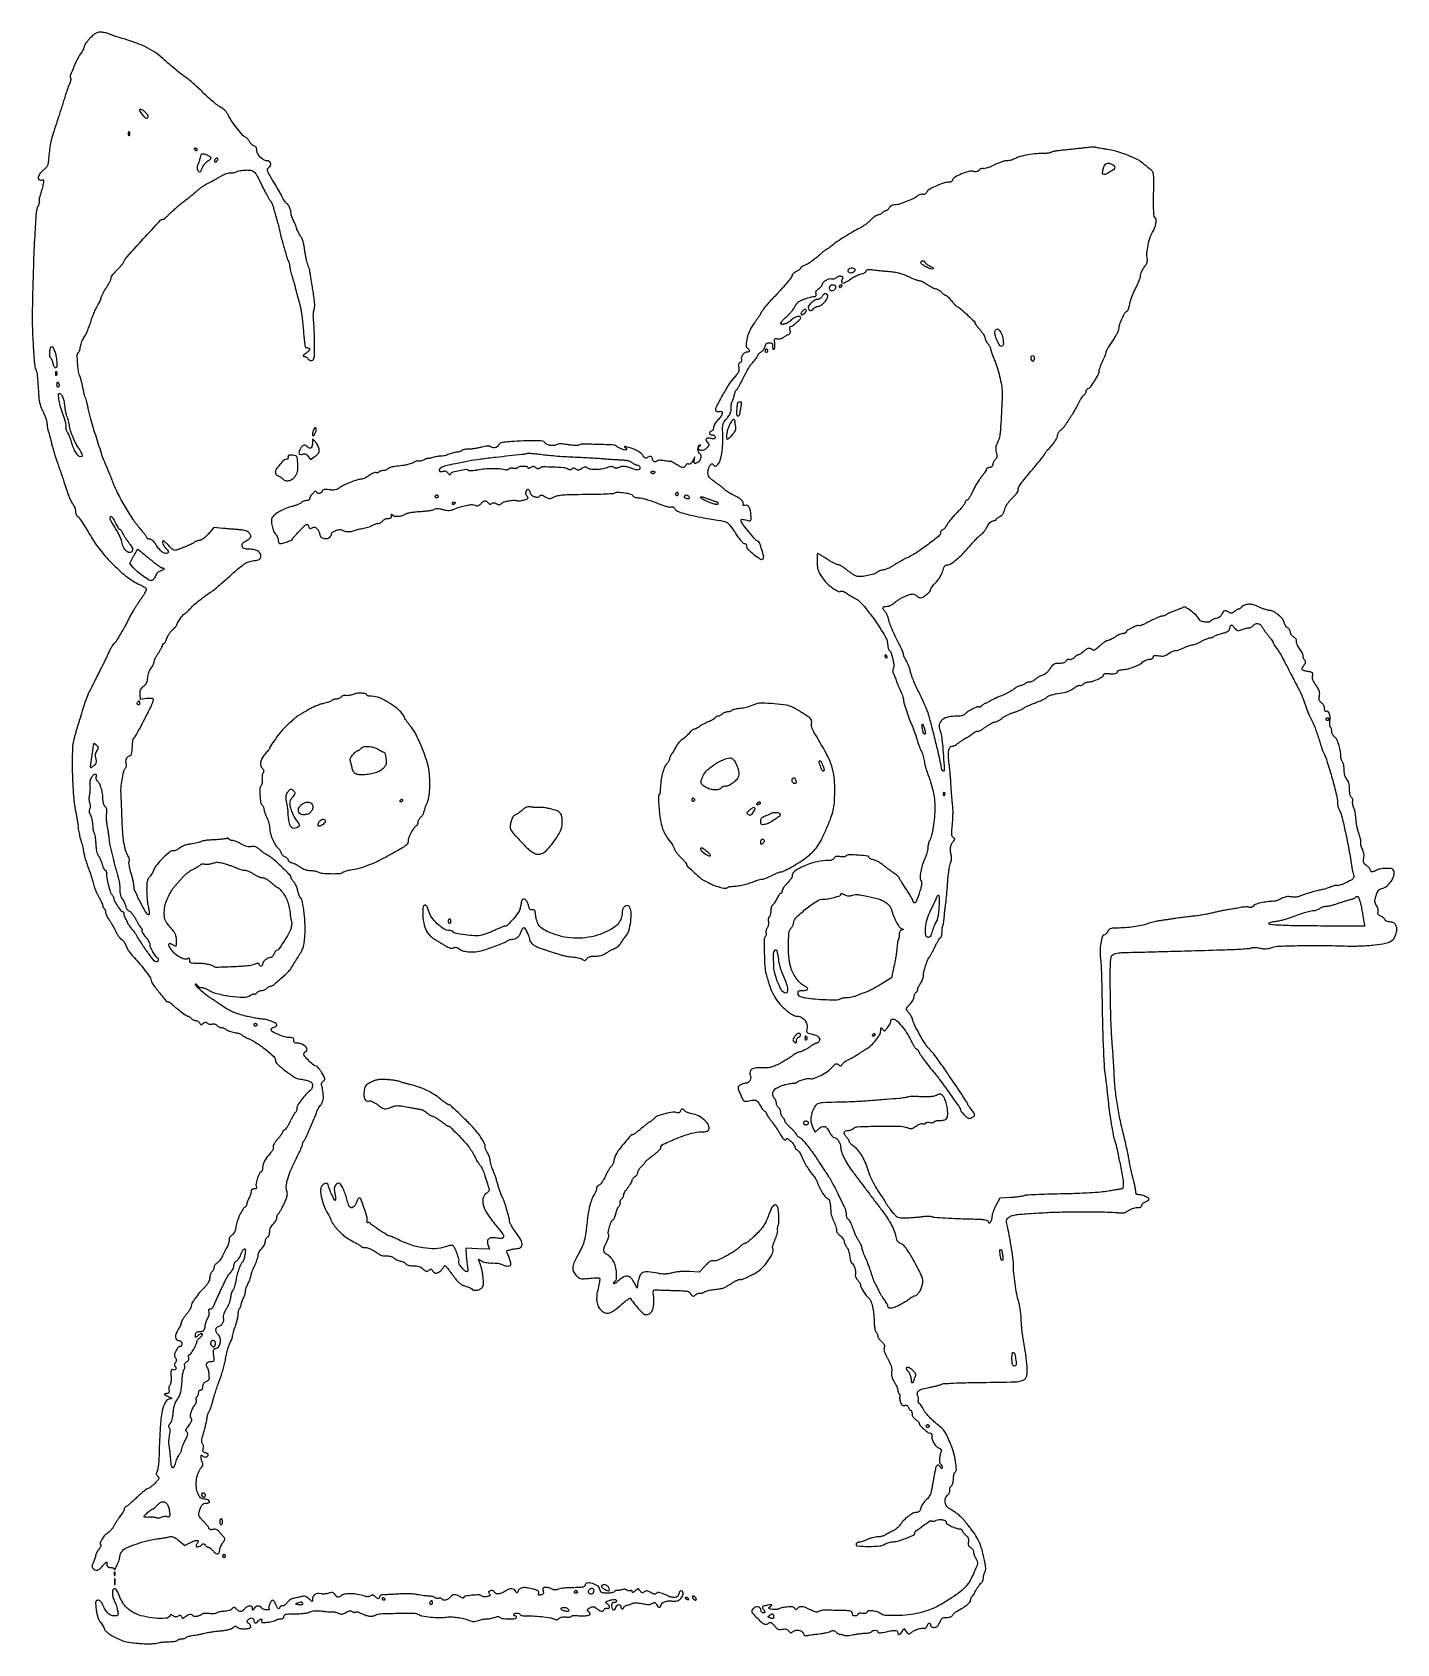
# Model space of a CAD drawing. Extents: x 163 to 1119, y 2 to 1130.
import ezdxf

# ---------------------------------------------------------------- set-up
doc = ezdxf.new("R2010")
doc.units = 0

msp = doc.modelspace()

# ---------------------------------------------------------------- linework, layer by layer
for points in [[(203.085969, 1125.75, 0.017364), (201.528977, 1124.004416, 0.021602), (200.212313, 1122.27399, 0.020511), (199.248572, 1120.757842, 0.130364), (199.010779, 1119.884859, -0.078519), (198.881481, 1119.100565, -0.028121), (198.463807, 1118.043613, -0.027078), (197.867412, 1116.916558, -0.028826), (197.163883, 1115.884859, 0.047499), (194.751823, 1112.047745, 0.01539), (191.920154, 1105.961823, 0.008119), (189.348736, 1099.678936, 0.235677), (189.501619, 1097.997381, -0.146434), (189.67906, 1097.337729, -0.03897), (189.562668, 1096.243059, -0.036061), (189.227513, 1094.96216, -0.030402), (188.696085, 1093.664875, 0.02359), (187.948591, 1091.908691, 0.005693), (186.883, 1088.932807, 0.005831), (185.737796, 1085.486324, 0.00576), (184.668419, 1082, -0.003124), (183.567737, 1078.342968, -0.002433), (182.327168, 1074.38125, -0.00246), (181.134987, 1070.70076, -0.005975), (180.209537, 1068, 0.008107), (177.691602, 1060.548376, 0.018026), (176.073273, 1054.781699, 0.021301), (175.04101, 1049.554017, 0.01729), (174.369623, 1043.880096, -0.008462), (173.875601, 1038.962657, -0.061711), (173.312616, 1036.665242, -0.100015), (172.303309, 1035.065864, -0.03924), (170.35099, 1033.318547, 0.070797), (168.032967, 1030.965191, 0.110256), (166.884998, 1028.372676, 0.266012), (167.39918, 1026.83528, 0.264788), (168.987697, 1026.496095, -0.047472), (170.082134, 1026.73218, -0.314153), (170.548938, 1026.482475, -0.153251), (170.670419, 1025.76043, -0.012046), (170.353139, 1023.813483, -0.012538), (170.021657, 1022.263649, -0.006249), (169.528429, 1020.318067, -0.006199), (168.967082, 1018.314552, -0.009074), (168.41942, 1016.567172, 0.015913), (167.952702, 1015.003445, 0.021327), (167.636221, 1013.558195, 0.019121), (167.47442, 1012.364217, 0.163954), (167.594844, 1011.84654, -0.17173), (167.697839, 1011.371324, -0.031363), (167.525755, 1010.473714, -0.030504), (167.178539, 1009.401264, -0.023549), (166.675931, 1008.279368, 0.098943), (165.400462, 1003.689186, 0.004828), (164.383761, 987.857205, 0.006242), (163.473767, 966.198358, 0.002274), (162.707446, 935.5, 0.012299), (162.760113, 922.923, 0.009381), (163.414523, 909.169424, 0.005051), (164.39322, 896.385754, 0.117299), (165.533178, 892.946317, -0.113339), (165.875481, 891.939943, -0.002423), (166.386113, 886.708528, -0.005299), (166.90202, 880.420056, -0.003169), (167.388697, 872.934125, 0.047181), (167.654763, 871.207294, 0.01864), (168.329846, 868.898296, 0.018252), (169.249489, 866.441795, 0.02177), (170.298919, 864.202531, -0.020865), (171.332829, 862.006741, -0.019462), (172.206557, 859.681407, -0.019868), (172.819471, 857.556115, -0.060333), (173, 856.065459, 0.024703), (173.064533, 854.760082, 0.017021), (173.26067, 853.292182, 0.017199), (173.546818, 851.889671, 0.033261), (173.887387, 850.797053, -0.021109), (174.307138, 849.557217, -0.005703), (174.866201, 847.559134, -0.005763), (175.449384, 845.274159, -0.005947), (175.973404, 843, 0.011342), (176.595028, 840.429339, 0.005671), (177.491508, 837.20625, 0.005627), (178.495268, 833.889647, 0.008268), (179.458236, 831, -0.000644), (182.02107, 823.683405, -0.002574), (183.561979, 819.19185, -0.003206), (184.886367, 815.180969, -0.001437), (186.578366, 809.892348, 0.012801), (187.648244, 806.792798, 0.013027), (188.869554, 803.770359, 0.012895), (190.065605, 801.202257, 0.051262), (190.994109, 799.734619, -0.041316), (191.762047, 798.57249, -0.031386), (192.410769, 797.189483, -0.032142), (192.856551, 795.805384, -0.061909), (193, 794.651288, 0.037729), (193.076837, 793.634456, 0.041455), (193.305653, 792.673273, 0.045504), (193.640446, 791.897712, 0.130423), (194.04052, 791.474957, -0.09829), (195.264466, 790.33582, -0.008627), (197.695908, 786.842606, -0.01096), (200.472817, 782.499694, -0.008041), (203.367611, 777.569193, 0.04057), (210.227679, 767.453263, 0.027865), (219.504394, 757.143768, 0.028153), (229.343106, 748.40827, 0.065332), (237.795194, 743.349857, -0.017829), (239.422293, 742.574935, -0.022445), (240.866193, 741.738577, -0.021353), (241.990252, 740.948603, -0.138142), (242.400502, 740.398691, -0.168968), (242.421713, 739.728416, -0.025528), (241.949097, 738.450306, -0.026213), (241.207296, 736.94416, -0.019959), (240.245934, 735.376036, 0.000117), (239.059705, 733.603026, 0.000067), (237.629457, 731.463585, 0.000067), (236.192159, 729.31235, 0.000112), (234.982215, 727.5, 0.013142), (233.77071, 725.576821, 0.006374), (232.318868, 723.059375, 0.006317), (230.872679, 720.397854, 0.009049), (229.663668, 718, -0.007), (228.503006, 715.674369, -0.005827), (227.206056, 713.234375, -0.005887), (225.966183, 711.02807, -0.015861), (225.017758, 709.5, 0.006332), (224.167643, 708.186845, 0.004745), (223.263698, 706.720312, 0.004798), (222.438972, 705.323296, 0.010945), (221.850107, 704.25, -0.023456), (221.348959, 703.388407, -0.031335), (220.811416, 702.660938, -0.032353), (220.30917, 702.136415, -0.187763), (219.958712, 702, 0.254873), (219.573861, 701.790195, 0.009119), (218.658103, 700.310938, 0.014813), (217.627863, 698.453714, 0.009604), (216.542533, 696.25, -0.002082), (215.326763, 693.684784, -0.00134), (213.896843, 690.720312, -0.001346), (212.48224, 687.827419, -0.002533), (211.321688, 685.5, 0.000245), (210.173654, 683.223829, 0.000144), (208.80249, 680.5, 0.000144), (207.433266, 677.776126, 0.000245), (206.291333, 675.5, -0.000716), (205.235579, 673.400578, -0.000643), (204.13521, 671.227167, -0.000644), (203.142739, 669.279326, -0.002025), (202.4696, 667.975463, 0.030903), (201.274083, 665.289988, 0.007007), (199.595686, 660.590686, 0.006683), (197.683514, 654.735532, 0.004494), (195.649265, 648, -0.00156), (194.909116, 645.496329, -0.000911), (194.0072, 642.5, -0.000911), (193.093421, 639.50386, -0.001545), (192.316317, 637, 0.067894), (190.819948, 628.200811, 0.013268), (190.717983, 612.092805, 0.014931), (191.563051, 595.227798, 0.030769), (193.424639, 582.154492, -0.0033), (193.994002, 579.292332, -0.004882), (194.452178, 576.77447, -0.002311), (194.810471, 574.630885, -0.091901), (194.799848, 574.154492, 0.095237), (194.778699, 572.805837, 0.007033), (195.473079, 569.161649, 0.010243), (196.292222, 565.546756, 0.035636), (197.032764, 563.270763, -0.030774), (197.422543, 562.111217, -0.010301), (197.851481, 560.37462, -0.010206), (198.24836, 558.428145, -0.011484), (198.548418, 556.54197, 0.027235), (198.976344, 554.307875, 0.009838), (199.818221, 551.185728, 0.009724), (200.876208, 547.795644, 0.011404), (202.014254, 544.62648, -0.007771), (203.160027, 541.507236, -0.007158), (204.241414, 538.267568, -0.007168), (205.122422, 535.352682, -0.023437), (205.586054, 533.392985, 0.035696), (206.059737, 531.589201, 0.0157), (206.928715, 529.277516, 0.015445), (208.007796, 526.873111, 0.020006), (209.151116, 524.743706, -0.011616), (210.241958, 522.791351, -0.01433), (211.16314, 520.920943, -0.012735), (211.845489, 519.322686, -0.094792), (212, 518.515011, 0.063644), (212.074153, 517.934806, 0.051654), (212.29375, 517.346848, 0.053394), (212.617211, 516.839248, 0.086008), (213, 516.5, -0.114193), (213.383672, 516.119706, -0.049674), (213.70625, 515.47375, -0.045635), (213.925952, 514.688104, -0.045399), (214, 513.874261, 0.079684), (214.158475, 512.886172, 0.026781), (214.690418, 511.521232, 0.025862), (215.450799, 510.049459, 0.026861), (216.350361, 508.683278, -0.019135), (217.411843, 507.124147, -0.008872), (218.675336, 505.024547, -0.008773), (219.926241, 502.769402, -0.012081), (220.964663, 500.69816, 0.024191), (222.002062, 498.748261, 0.022549), (223.245774, 496.859863, 0.023177), (224.503678, 495.284572, 0.067746), (225.550997, 494.374629, -0.060631), (226.485876, 493.585344, -0.038481), (227.37387, 492.468185, -0.038273), (228.087197, 491.217032, -0.056424), (228.495289, 490.02145, 0.080256), (229.061858, 488.587869, 0.019633), (230.448677, 486.451623, 0.01961), (232.253011, 484.0991, 0.018446), (234.271815, 481.844981, -0.018711), (238.153309, 477.50643, -0.014392), (242.068346, 472.499829, -0.009052), (245.436175, 467.749995, -0.150794), (246, 465.922984, 0.163357), (246.609306, 464.107795, 0.005273), (251.393006, 457.921769, 0.004443), (256.358961, 451.751638, 0.213168), (257.75, 451.055196, -0.092567), (258.351263, 450.915216, -0.031452), (259.152047, 450.502151, -0.030017), (259.999005, 449.923801, -0.030322), (260.767607, 449.25, 0.022076), (263.514799, 446.760404, 0.012193), (267.072581, 443.954925, 0.006452), (270.61719, 441.36817, 0.155619), (271.77146, 441, -0.109807), (272.235477, 440.896851, -0.038759), (272.831849, 440.559375, -0.036227), (273.451026, 440.073994, -0.035213), (274, 439.5, 0.061948), (274.610966, 438.92586, 0.044145), (275.416139, 438.440625, 0.044578), (276.281711, 438.109837, 0.069094), (277.072755, 438, -0.081313), (277.842587, 437.873973, -0.056285), (278.643603, 437.499814, -0.055515), (279.35339, 436.948541, -0.072457), (279.853533, 436.297238, 0.039515), (280.427068, 435.439154, 0.19118), (280.924784, 435.150992, 0.178195), (281.507255, 435.272512, 0.033602), (282.403223, 435.919683, -0.042624), (283.26929, 436.521811, -0.121326), (283.970199, 436.724012, -0.13068), (284.652702, 436.571032, -0.053134), (285.452012, 436.039826, 0.076969), (286.148312, 435.623305, 0.052229), (287.03762, 435.366527, 0.051653), (287.973877, 435.297571, 0.069521), (288.810829, 435.43996, -0.075881), (289.665085, 435.574192, -0.071634), (290.538437, 435.45233, -0.071906), (291.339016, 435.089782, -0.077475), (291.981262, 434.522578, 0.064618), (292.608146, 433.939726, 0.044374), (293.446213, 433.447257, 0.044476), (294.355011, 433.111717, 0.066296), (295.193873, 433, -0.059277), (296.041034, 432.899211, -0.03902), (296.975432, 432.594911, -0.039017), (297.851329, 432.149075, -0.059214), (298.521884, 431.620973, 0.08842), (299.348794, 431.04424, 0.024337), (300.825403, 430.447653, 0.023791), (302.593242, 429.924468, 0.022832), (304.427147, 429.563196, -0.016604), (306.201787, 429.236495, -0.02198), (307.78969, 428.815414, -0.020101), (309.050972, 428.364473, -0.159754), (309.518112, 427.970695, 0.112237), (309.970948, 427.510291, 0.012421), (311.241755, 426.739335, 0.014641), (312.824434, 425.892738, 0.011359), (314.592812, 425.06197, -0.041918), (320.26419, 421.961779, -0.024661), (326.496908, 417.385296, -0.01839), (331.895436, 412.655743, -0.206507), (333, 410.0954, 0.216442), (334.166161, 407.527665, 0.016236), (340.247791, 402.551971, 0.018912), (346.632976, 398.037518, 0.144383), (350.118034, 396.994423, -0.040693), (350.881764, 396.92906, -0.008634), (352.19561, 396.684565, -0.008982), (353.712965, 396.346501, -0.008427), (355.25, 395.947419, -0.025268), (357.168404, 395.30867, -0.092775), (358.250121, 394.635063, -0.13193), (358.808944, 393.756416, -0.076179), (359, 392.5097, -0.06401), (358.86973, 391.496287, -0.047325), (358.481448, 390.433474, -0.048022), (357.910528, 389.482803, -0.074334), (357.234717, 388.806704, 0.04987), (354.393676, 386.228828, 0.023807), (351.263674, 382.410534, 0.019888), (348.621612, 378.542713, 0.140798), (348, 376.379018, -0.040444), (347.926217, 375.468332, -0.043063), (347.706821, 374.601004, -0.047214), (347.385352, 373.896694, -0.124303), (347.001944, 373.501202, 0.111631), (346.483922, 372.992912, 0.010199), (345.530729, 371.445656, 0.012793), (344.467081, 369.526846, 0.009675), (343.395075, 367.36979, -0.015606), (342.294179, 365.218992, -0.020045), (341.143368, 363.318082, -0.018281), (340.080034, 361.831845, -0.13756), (339.393131, 361.320617, 0.059214), (338.86041, 361.040089, 0.059498), (338.409232, 360.642903, 0.065347), (338.102856, 360.194681, 0.117812), (338, 359.764212, -0.143567), (337.825799, 359.170027, -0.013084), (336.950044, 357.880383, -0.016095), (335.794691, 356.375922, -0.011909), (334.425683, 354.78606, 0.022914), (333.067458, 353.136678, 0.033084), (332.037264, 351.553682, 0.035947), (331.403265, 350.203209, 0.185449), (331.403002, 349.392178, -0.109491), (331.504059, 348.715717, -0.056392), (331.347905, 347.869515, -0.052089), (330.978847, 346.994737, -0.05413), (330.440802, 346.227319, 0.013117), (327.348162, 342.506, 0.035574), (325.423463, 339.66866, 0.05086), (324.35582, 337.29891, 0.08059), (324, 335.105644, -0.027152), (323.93533, 333.915647, -0.04276), (323.738145, 332.912283, -0.052616), (323.452352, 332.206303, -0.27703), (323.10858, 332, 0.293434), (321.975117, 331.272134, 0.022267), (320.543192, 327.734183, 0.026937), (319.453269, 324.030374, 0.13574), (319.53339, 321.894796, -0.052071), (319.724095, 320.969633, -0.191732), (319.562362, 320.406406, -0.18313), (319.050588, 320.092598, -0.046986), (318.067388, 320, 0.067179), (317.200518, 319.883, 0.10859), (316.544593, 319.537635, 0.120842), (316.139001, 318.980535, 0.096614), (315.993839, 318.25, -0.057552), (315.890549, 317.382416, -0.020209), (315.550673, 316.172672, -0.019755), (315.066113, 314.86074, -0.021857), (314.493839, 313.635693, 0.017153), (313.92203, 312.441073, 0.017608), (313.438815, 311.220325, 0.017643), (313.095424, 310.134951, 0.067888), (313, 309.435383, -0.080193), (312.907954, 308.865165, -0.05241), (312.632813, 308.256922, -0.051379), (312.228207, 307.704553, -0.066797), (311.75, 307.29969, 0.115266), (309.989032, 305.4914, 0.026364), (307.967049, 301.699716, 0.028135), (306.249497, 297.411181, 0.047151), (305.36332, 293.634058, -0.026651), (304.945745, 291.456995, -0.051068), (304.345031, 289.784603, -0.062932), (303.526257, 288.514449, -0.073248), (302.453055, 287.561198, 0.052065), (301.56115, 286.833917, 0.065002), (300.912547, 285.985773, 0.074351), (300.566539, 285.105748, 0.111179), (300.562643, 284.282688, -0.096457), (300.585094, 283.362557, -0.029225), (300.270263, 281.99554, -0.028075), (299.729331, 280.47084, -0.027219), (299.016137, 279, 0.004298), (298.161902, 277.426301, 0.002749), (297.195245, 275.584032, 0.002762), (296.267897, 273.768312, 0.005154), (295.540215, 272.286067, -0.032949), (294.804702, 270.97709, -0.02812), (293.866784, 269.701546, -0.029098), (292.878156, 268.636994, -0.068302), (292.00165, 268.000883, 0.064454), (291.236124, 267.454222, 0.055054), (290.587985, 266.703116, 0.057551), (290.147536, 265.871302, 0.093268), (290, 265.087261, -0.068639), (289.890125, 264.29065, -0.044567), (289.559375, 263.4204, -0.044187), (289.07415, 262.61201, -0.062371), (288.5, 262, 0.091198), (287.924524, 261.311448, 0.042858), (287.440625, 260.252485, 0.040563), (287.110861, 259.022177, 0.04523), (287, 257.799155, -0.071273), (286.775532, 256.232451, -0.055695), (286.112049, 254.644992, -0.044817), (284.960708, 252.950243, -0.02335), (283.25, 251.050176, 0.018191), (279.679319, 247.165576, 0.023184), (276.694197, 243.323868, 0.022754), (274.541417, 239.955726, 0.131555), (274, 237.933585, -0.11209), (273.788939, 237.003938, -0.021612), (272.971875, 235.471047, -0.022021), (271.839894, 233.731788, -0.018753), (270.5, 232, 0.014948), (269.159818, 230.294804, 0.018811), (268.028125, 228.635626, 0.01719), (267.19357, 227.200115, 0.123682), (267, 226.429556, -0.083082), (266.876575, 225.691892, -0.018383), (266.413598, 224.492284, -0.018624), (265.767899, 223.128998, -0.016988), (265.003738, 221.77417, 0.041035), (263.467376, 218.715606, 0.103978), (263.03339, 216.279006, 0.177825), (263.690141, 214.648545, 0.175476), (265.25, 213.819551, -0.0631), (266.222385, 213.553456, -0.102222), (266.928806, 213.073395, -0.110331), (267.352757, 212.382542, -0.082847), (267.5, 211.5, -0.060685), (267.40899, 210.752902, -0.092138), (267.139247, 210.158793, -0.121704), (266.739151, 209.808854, -0.169474), (266.271904, 209.742699, 0.201271), (265.688369, 209.623117, 0.049354), (264.921369, 208.979712, 0.042759), (264.118687, 208.004605, 0.031509), (263.398897, 206.804488, 0.023497), (262.619046, 205.105251, 0.073114), (262.323621, 203.883819, 0.097525), (262.432167, 202.834661, 0.065272), (262.934404, 201.733429, -0.039271), (263.453259, 200.73618, -0.100606), (263.61472, 199.942548, -0.114272), (263.445586, 199.211593, -0.059515), (262.934966, 198.421639, 0.05065), (262.421714, 197.657582, 0.122399), (262.25668, 197.002276, 0.123095), (262.417979, 196.348341, 0.051529), (262.926114, 195.589028, -0.139938), (263.40478, 194.50158, -0.223994), (263.106591, 193.551537, -0.215554), (262.168325, 193.153362, -0.133358), (261, 193.5, 0.291028), (260.342375, 193.491558, 0.205871), (259.922591, 192.858425, 0.052283), (259.794805, 191.156421, 0.007748), (259.950056, 187.710705, -0.029799), (259.951518, 186.156401, -0.030174), (259.76781, 184.61953, -0.031647), (259.443399, 183.308484, -0.097023), (259.007215, 182.508693, 0.081097), (258.604528, 181.822808, 0.052309), (258.363094, 180.93147, 0.051142), (258.308185, 179.982556, 0.065829), (258.460885, 179.12324, -0.058696), (258.65043, 178.138061, -0.17296), (258.469314, 177.482912, -0.153792), (257.89417, 177.04263, -0.043738), (256.793504, 176.74895, 0.024213), (255.536907, 176.46565, 0.494067), (255.411184, 176.153473, 0.145622), (255.857753, 175.740227, 0.005134), (258, 174.71284, -0.008648), (259.688049, 173.888635, -0.098017), (260.269281, 173.43106, -0.543699), (260.187781, 173.15545, -0.067188), (259.434141, 173.039142, 0.27399), (256.053031, 170.948457, 0.069705), (253.794664, 164.623755, 0.036338), (252.331217, 153.527675, 0.008753), (251.570926, 134.987003, -0.009534), (251.392909, 130.80535, -0.011928), (251.061396, 126.935924, -0.010201), (250.642518, 123.725015, -0.085526), (250.183037, 122.342008, 0.035229), (249.676463, 121.210593, 0.112611), (249.572971, 120.395306, 0.135147), (249.838772, 119.703207, 0.060756), (250.512689, 118.989469, -0.092955), (251.163593, 118.205131, -0.194635), (251.259124, 117.431455, -0.095804), (250.769763, 116.425173, -0.013926), (249.346664, 114.634464, -0.029368), (248.126159, 113.345378, -0.021714), (246.637263, 112.064131, -0.022091), (245.119517, 110.973748, -0.045131), (243.825752, 110.285981, 0.054932), (242.367351, 109.473727, 0.013972), (240.201642, 107.841454, 0.014073), (237.818723, 105.82641, 0.013828), (235.538545, 103.66898, -0.008222), (233.354897, 101.555995, -0.010359), (231.262153, 99.6764, -0.008652), (229.457583, 98.175549, -0.07767), (228.567782, 97.664384, 0.074123), (227.968438, 97.325679, 0.064345), (227.460536, 96.812188, 0.066861), (227.116957, 96.209169, 0.096389), (227, 95.60811, -0.101914), (226.846612, 94.863395, -0.025501), (226.29574, 93.743791, -0.024984), (225.52019, 92.501796, -0.022842), (224.60252, 91.304207, 0.019915), (223.53454, 89.927226, 0.0101), (222.296528, 88.116302, 0.010016), (221.092301, 86.193083, 0.014728), (220.119011, 84.452831, -0.033788), (219.106571, 82.794196, -0.025668), (217.788557, 81.119966, -0.026225), (216.382816, 79.672201, -0.053582), (215.114866, 78.726924, 0.085594), (213.172564, 77.076496, 0.04896), (211.435907, 74.52626, 0.049128), (210.361514, 71.997956, 0.279194), (210.695659, 70.637674, -0.284556), (210.780841, 70.275409, -0.033282), (210.450642, 69.472243, -0.031933), (209.885525, 68.486253, -0.020561), (209.114004, 67.417804, 0.026071), (208.304455, 66.270269, 0.026111), (207.619179, 65.045294, 0.02703), (207.137079, 63.91696, 0.086698), (206.993839, 63.115141, -0.060687), (206.891445, 62.30052, -0.019406), (206.547557, 61.127051, -0.019044), (206.059549, 59.838219, -0.02017), (205.483231, 58.615245, 0.025315), (204.809384, 57.14632, 0.073208), (204.5513, 56.060328, 0.103994), (204.657918, 55.176699, 0.091605), (205.111836, 54.365245, 0.123717), (206.60036, 53.27563, 0.162303), (208.270759, 53.16874, 0.111858), (210.14238, 54.144758, 0.042844), (212.223099, 56.240985, -0.005084), (213.942066, 58.256248, -0.126353), (214.53849, 58.666949, -0.474241), (214.87348, 58.46887, -0.034811), (214.973099, 57.25, 0.0586), (215.115289, 56.154064, 0.150422), (215.525056, 55.47769, 0.137217), (216.272994, 55.111989, 0.04554), (217.5, 55, -0.047804), (218.462641, 54.907753, -0.06508), (219.289403, 54.632813, -0.082155), (219.862818, 54.227789, -0.183835), (220.080948, 53.75, 0.745341), (220.586888, 53.634148, 0.02328), (222.063973, 56.554116, 0.017276), (223.571799, 60.251483, 0.08091), (224.007046, 62.5, -0.064557), (224.153514, 63.415322, -0.031884), (224.559515, 64.522899, -0.030998), (225.134672, 65.635595, -0.039372), (225.804248, 66.577955, -0.118634), (228.659932, 68.696025, -0.016957), (235.506796, 71.336686, -0.020278), (243.167175, 73.653003, -0.030717), (250, 74.978934, 0.004108), (252.67282, 75.351434, 0.004156), (255.328783, 75.766445, 0.004051), (257.634592, 76.16562, 0.016877), (259.012879, 76.464108, -0.080272), (260.449057, 76.589114, -0.082902), (261.83445, 76.251841, -0.057318), (263.411964, 75.351254, -0.018676), (265.516306, 73.682029), (269.506853, 70.266269), (272.987825, 72.133135, -0.031688), (276.30957, 73.652191, -0.133432), (278.471025, 73.869631, -0.470569), (278.984101, 72.986081, -0.108384), (277.912868, 71.312868, 0.18804), (277.43842, 70.232097, 0.34428), (277.967558, 69.49282, 0.158936), (279.430352, 69.534957, 0.098197), (280.919631, 70.427267, -0.022987), (281.986182, 71.306809, -0.154109), (282.626268, 71.531662, -0.191064), (283.204843, 71.323367, -0.038751), (283.979062, 70.525228, 0.038193), (284.543928, 69.941613, 0.037719), (285.193238, 69.448036, 0.04031), (285.827719, 69.106352, 0.103723), (286.33488, 69, -0.145105), (286.888123, 68.83599, -0.028885), (287.728039, 68.218241, -0.028354), (288.654544, 67.357541, -0.023097), (289.546924, 66.338691, 0.065001), (291.18866, 64.753617, 0.207724), (292.639251, 64.41642, 0.261006), (293.645162, 65.249757, 0.092344), (294, 67.154646, -0.071243), (294.140442, 68.135295, -0.027477), (294.599183, 69.43448, -0.026531), (295.259054, 70.809549, -0.029584), (296.039773, 72.055856, 0.014685), (297.256665, 73.875648, 0.127777), (297.547234, 74.795839, 0.168548), (297.307464, 75.622586, 0.030447), (296.289773, 76.888551, -0.003151), (295.505011, 77.762506, -0.002161), (294.625079, 78.763642, -0.002178), (293.785921, 79.735261, -0.00442), (293.136027, 80.508127, 0.071498), (292.388338, 81.187688, 0.081218), (291.510072, 81.59353, 0.075985), (290.499898, 81.714421, 0.053384), (289.364068, 81.555239, -0.04335), (288.196606, 81.367723, -0.109201), (287.349209, 81.491402, -0.132546), (286.732883, 81.937031, -0.079258), (286.278291, 82.725437, 0.063434), (285.803103, 83.613014, 0.016404), (284.817763, 84.906342, 0.016421), (283.58732, 86.318633, 0.016064), (282.258071, 87.657857, -0.020507), (280.508491, 89.452171, -0.078713), (279.663508, 90.757022, -0.106996), (279.397808, 92.038888, -0.056613), (279.596154, 93.657857, -0.025684), (280.509656, 96.760125, -0.083206), (281.542372, 98.633742, -0.125246), (282.863464, 99.641836, -0.100997), (284.618517, 100, 0.099987), (286.396107, 100.359063, 0.429669), (286.736137, 101.260971, 0.197672), (285.58627, 102.288723, 0.060063), (283.258777, 102.80696, -0.051799), (281.605867, 103.146515, -0.107185), (280.467316, 103.797908, -0.087681), (279.562851, 104.956933, -0.026789), (278.623992, 106.981717, -0.072168), (277.622031, 111.138596, -0.052325), (277.679794, 115.906426, -0.05271), (278.7198, 120.5141, -0.077232), (280.640946, 124.191042, 0.023178), (281.627015, 125.666041, 0.057543), (282.165311, 126.846058, 0.090155), (282.286916, 127.753644, 0.186821), (282.002429, 128.397571, -0.093106), (281.618073, 128.959717, -0.035768), (281.298962, 129.854599, -0.033881), (281.083411, 130.900222, -0.035407), (281.015313, 131.95, -0.013887), (281.05617, 133.159157, -0.151185), (281.226589, 133.609661, -0.45085), (281.496444, 133.626394, -0.05534), (281.914388, 133.104283, 0.186393), (282.872467, 132.394267, 0.113032), (284.300409, 132.331249, 0.122489), (285.533466, 132.888967, 0.229471), (286, 133.851984, 0.182674), (285.852675, 134.241775, 0.059531), (285.386162, 134.658551, 0.050135), (284.710156, 135.036719, 0.038539), (283.91034, 135.313196, -0.053673), (282.924907, 135.687519, -0.154121), (282.408663, 136.19425, -0.150125), (282.269446, 136.914885, -0.050077), (282.492959, 137.977815, 0.061483), (282.663643, 138.892304, 0.050332), (282.624968, 139.886798, 0.052188), (282.395787, 140.808417, 0.086392), (281.998304, 141.502044, -0.124031), (281.524461, 142.493272, -0.069472), (281.443337, 143.834766, -0.041526), (281.756026, 145.75618, -0.01152), (282.56353, 148.704056, 0.005568), (283.605841, 152.338768, 0.011457), (284.324343, 155.209797, 0.012439), (284.87355, 157.955283, 0.007972), (285.380637, 161.166573, -0.039875), (285.545328, 161.901747, -0.024569), (285.848849, 162.735284, -0.024569), (286.232656, 163.534988, -0.03989), (286.64315, 164.166573, 0.073629), (287.138714, 165.054437, 0.008923), (287.895232, 167.164556, 0.01044), (288.701839, 169.722008, 0.008426), (289.464066, 172.5, -0.010472), (290.352247, 175.685894, -0.005966), (291.551994, 179.5, -0.005955), (292.851877, 183.31243, -0.009804), (294.052109, 186.5, 0.016974), (295.213117, 189.722765, 0.009975), (296.39218, 193.646875, 0.009971), (297.415398, 197.621061, 0.016741), (298.095322, 201, -0.014174), (298.707875, 204.127034, -0.012833), (299.514675, 207.32065, -0.012973), (300.384593, 210.142238, -0.039509), (301.172446, 211.985191, 0.016245), (301.872009, 213.431654, 0.017118), (302.463156, 214.895729, 0.017003), (302.885094, 216.188359, 0.070494), (303, 216.999308, -0.060916), (303.109671, 217.896145, -0.008727), (303.5875, 219.686443, -0.009807), (304.234243, 221.792947, -0.008232), (305, 224, 0.016471), (305.765648, 226.330007, 0.014503), (306.4125, 228.805933, 0.014727), (306.865289, 231.073481, 0.041934), (307, 232.676866, -0.028862), (307.073503, 233.949161, -0.035119), (307.29375, 235.122015, -0.037754), (307.613836, 236.052539, -0.153807), (308, 236.5, 0.10003), (308.383614, 236.859508, 0.051918), (308.70806, 237.433213, 0.048678), (308.929649, 238.116348, 0.053235), (309.006161, 238.809017, -0.058781), (309.108842, 239.652977, -0.019904), (309.449327, 240.844664, -0.019481), (309.933895, 242.143591, -0.02118), (310.506161, 243.364307, 0.023992), (311.078018, 244.60221, 0.020618), (311.561185, 245.952848, 0.021127), (311.897501, 247.21674, 0.054509), (312, 248.154145, -0.064592), (312.129413, 249.151729, -0.017909), (312.5875, 250.665646, -0.017768), (313.23445, 252.357813, -0.017761), (314, 254, 0.01601), (314.767865, 255.632205, 0.016486), (315.421686, 257.294494, 0.016443), (315.892139, 258.768801, 0.064724), (316.031272, 259.710162, -0.070348), (316.18923, 260.701984, -0.013303), (316.775861, 262.442985, -0.013974), (317.57824, 264.454488, -0.012416), (318.522129, 266.5, 0.015558), (319.464297, 268.575971, 0.016204), (320.261897, 270.678835, 0.016094), (320.832205, 272.536049, 0.065494), (320.990857, 273.704545, -0.084972), (321.170269, 274.727116, -0.036703), (321.731689, 275.995881, -0.034958), (322.542629, 277.289768, -0.038934), (323.5, 278.409091, 0.042868), (324.456731, 279.545621, 0.036369), (325.265625, 280.891015, 0.037931), (325.822007, 282.23388, 0.079408), (326, 283.347557, -0.057041), (326.111631, 284.322899, -0.058533), (326.440625, 285.238807, -0.064772), (326.925896, 285.961784, -0.121564), (327.5, 286.361626, 0.136693), (328.101692, 286.807846, 0.067985), (328.581478, 287.635751, 0.056461), (328.895263, 288.740854, 0.040988), (329, 290.016364, -0.054972), (329.162165, 291.486901, -0.0536), (329.641094, 292.900038, -0.051869), (330.427543, 294.219489, -0.045591), (331.5, 295.41242, 0.039848), (332.456637, 296.45229, 0.036697), (333.265625, 297.658662, 0.038759), (333.824033, 298.845174, 0.090848), (334, 299.805654, -0.045691), (334.077103, 300.647626, -0.045773), (334.305842, 301.46107, -0.049795), (334.641724, 302.130387, -0.113637), (335.041165, 302.525442, 0.114595), (335.588083, 303.068403, 0.009072), (336.651096, 304.831006, 0.011936), (337.843393, 307.009987, 0.008855), (339.059717, 309.470566, 0.012235), (340.490821, 312.701899, 0.039265), (341.217306, 314.939295, 0.060344), (341.415228, 316.653832, 0.089627), (341.138771, 318.136107, -0.10916), (340.620093, 321.670591, -0.047041), (341.410183, 326.393231, -0.035554), (343.445077, 332.317579, -0.016814), (346.856007, 339.647139, 0.005182), (348.826731, 343.636611, 0.007366), (350.488952, 347.225646, 0.00445), (351.810624, 350.26577, 0.100636), (352, 351.197139, -0.052938), (352.064417, 351.803846, -0.036605), (352.258504, 352.466972, -0.036954), (352.542861, 353.084087, -0.060452), (352.880015, 353.55, 0.080868), (354.032563, 355.287139, 0.002099), (357.849149, 363.828769, 0.001726), (361.652785, 372.519303, 0.102635), (362, 374.192997, -0.119105), (362.130052, 374.731207, -0.014651), (362.717914, 375.798421, -0.016655), (363.508088, 377.041865, -0.013051), (364.443961, 378.337642, 0.034231), (365.642972, 380.155139, 0.061843), (366.321958, 381.801319, 0.058395), (366.599849, 383.627422, 0.027359), (366.551153, 386.020921, 0.011796), (366.368408, 387.867612, 0.011629), (366.098103, 389.712446, 0.011569), (365.786571, 391.316052, 0.043001), (365.481766, 392.298044, -0.076822), (365.275726, 393.164075, -0.100931), (365.373534, 393.968763, -0.094568), (365.788197, 394.708844, -0.060106), (366.512148, 395.385224, 0.079451), (367.405081, 396.286308, 0.198489), (367.612711, 397.171479, 0.084433), (367.17665, 398.444756, 0.007918), (365.542551, 401.33718, 0.018607), (364.404638, 403.123076, 0.025647), (363.245005, 404.630297, 0.024215), (362.19784, 405.742037, 0.194104), (361.558379, 406, -0.178816), (359.873363, 406.622522, -0.017681), (356.641798, 409.591914, -0.017544), (353.626429, 412.782252, -0.182519), (353, 414.441149, -0.098362), (353.110578, 414.997808, -0.066863), (353.435673, 415.558149, -0.063965), (353.916146, 416.03709, -0.072536), (354.483141, 416.355157, 0.384168), (355.231153, 417.824731, 0.151439), (353.912666, 419.912218, 0.085027), (350.846247, 421.738732, 0.125431), (347.75, 422.105829, -0.085846), (346.98351, 422.136293, -0.150395), (346.434023, 422.443326, -0.132001), (346.106934, 423.041755, -0.059502), (346, 423.937142, 0.075423), (345.845644, 424.954593, 0.16801), (345.387583, 425.577547, 0.120821), (344.521251, 425.906984, 0.030736), (343.009538, 426, -0.075062), (339.670986, 426.504036, -0.02623), (335.099736, 428.183736, -0.018953), (330.826162, 430.208637, -0.279562), (330, 431.570757, -0.14557), (330.147609, 432.067016, -0.070767), (330.5875, 432.569053, -0.060987), (331.235041, 433.000893, -0.052688), (332, 433.289749, 0.039994), (332.765439, 433.556836, 0.051426), (333.4125, 433.925971, 0.061102), (333.857976, 434.335388, 0.178227), (334, 434.721168, 0.274547), (333.287225, 435.921415, 0.027379), (330.144591, 437.417341, 0.033299), (326.567577, 438.614471, 0.064184), (323.576629, 439, -0.038544), (321.72451, 439.142988, -0.008285), (318.549515, 439.690182, -0.008605), (314.884419, 440.450116, -0.008116), (311.175053, 441.349555, -0.015269), (306.387, 442.75053, -0.026969), (302.547444, 444.235826, -0.027981), (298.986855, 446.084903, -0.018006), (295.071736, 448.599555, 0.001682), (292.240839, 450.551202, 0.002036), (289.571358, 452.36243, 0.001723), (287.313149, 453.86994, 0.013979), (286.257239, 454.527865, -0.042904), (283.706251, 456.329936, -0.016736), (280.499717, 459.224132, -0.009891), (277.486059, 462.25046, -0.200638), (277.030409, 463.433999, -0.216168), (277.14122, 463.660897, -0.328125), (277.351299, 463.6728, -0.091365), (277.684528, 463.356248, -0.025361), (278.080099, 462.75, 0.082324), (278.634668, 462.080379, 0.055184), (279.454384, 461.514063, 0.054121), (280.399411, 461.129818, 0.069623), (281.327184, 461, -0.046421), (282.32359, 460.907292, -0.027748), (283.479994, 460.623034, -0.027618), (284.609881, 460.208367, -0.042483), (285.527494, 459.716713, 0.079784), (291.876371, 456.900066, 0.030453), (301.390356, 454.99686, 0.027617), (310.720748, 454.23635, 0.152708), (315.508084, 455.597254, -0.026709), (316.370665, 456.098763, -0.038814), (317.182633, 456.437894, -0.044022), (317.845681, 456.593188, -0.236116), (318.187325, 456.479342, 0.250303), (318.482476, 456.389697, 0.078081), (318.931572, 456.554396, 0.056935), (319.456967, 456.930352, 0.035822), (319.979944, 457.475834, -0.072933), (320.629009, 458.05958, -0.044588), (321.53575, 458.552276, -0.043725), (322.543732, 458.887685, -0.058525), (323.5, 459, 0.057711), (324.454798, 459.110572, 0.043604), (325.458358, 459.440625, 0.044567), (326.358729, 459.925471, 0.073891), (327, 460.5, -0.04698), (327.575336, 461.073937, -0.041134), (328.272756, 461.559375, -0.043286), (328.981594, 461.892501, -0.088432), (329.584645, 462, 0.176434), (331.500991, 462.697942, 0.007309), (337.110148, 467.550107, 0.011181), (342.389061, 472.469311, 0.078351), (344.489442, 475.279104, -0.012966), (345.170694, 476.492851, -0.002829), (346.409904, 478.545939, -0.002945), (347.871347, 480.905196, -0.00282), (349.381566, 483.281539, 0.019222), (351.450808, 486.786348, 0.049773), (352.579994, 489.491537, 0.043986), (353.226637, 492.554686, 0.012421), (353.691234, 497.415313, 0.028566), (353.789488, 504.781943, 0.018944), (353.09958, 513.211346, 0.014862), (351.944215, 520.894004, 0.129113), (350.497899, 524, -0.064923), (349.97253, 524.832535, -0.021227), (349.418451, 526.177322, -0.020747), (348.923639, 527.738726, -0.021996), (348.570885, 529.305777, 0.034981), (348.166913, 530.905442, 0.027809), (347.517797, 532.564722, 0.028578), (346.738902, 534.040448, 0.060728), (345.944223, 535.055777, -0.023462), (345.200007, 535.873318, -0.026895), (344.571116, 536.721896, -0.02751), (344.122915, 537.488602, -0.119057), (344, 537.997487, 0.198615), (343.263915, 539.77743, 0.005524), (337.190798, 545.731414, 0.01026), (331.183236, 551.260251, 0.06413), (327.731687, 553.597952, -0.022655), (326.298794, 554.404236, -0.013287), (324.657245, 555.49011, -0.013273), (323.07007, 556.665749, -0.021962), (321.803617, 557.749885, 0.032418), (320.346145, 558.945686, 0.071436), (319.071165, 559.60889, 0.081129), (317.768332, 559.839401, 0.052701), (316.242389, 559.698478, -0.062877), (314.692421, 559.586987, -0.050314), (313.036938, 559.844513, -0.041856), (311.197801, 560.492039, -0.023598), (309.086699, 561.562755, 0.016628), (307.309059, 562.495709, 0.017906), (305.516109, 563.284059, 0.017723), (303.936488, 563.848168, 0.077041), (302.956943, 564, -0.050098), (302.206938, 564.075337, -0.047673), (301.473705, 564.298542, -0.05133), (300.863354, 564.626721, -0.105718), (300.489919, 565.016312, 0.089689), (300.179945, 565.360963, 0.095247), (299.775006, 565.566405, 0.099803), (299.338721, 565.601661, 0.109247), (298.938206, 565.461809, -0.106921), (298.256784, 565.22035, -0.00545), (295.911964, 564.945677, -0.008496), (293.096233, 564.695219, -0.006041), (289.933071, 564.506334, 0.010075), (286.752006, 564.290613, 0.013501), (283.880103, 563.959293, 0.010641), (281.522302, 563.571195, 0.12278), (280.675766, 563.184229, -0.09636), (279.902117, 562.780505, -0.014027), (278.179536, 562.320801, -0.015436), (276.086497, 561.892444, -0.012678), (273.829036, 561.561311, 0.022284), (271.212581, 561.126032, 0.033657), (268.991394, 560.495244, 0.039222), (267.175813, 559.679239, 0.061731), (265.790499, 558.681645, -0.042167), (264.74916, 557.86823, -0.041435), (263.580186, 557.235648, -0.044577), (262.461394, 556.859793, -0.106717), (261.590704, 556.840307, 0.224196), (259.248461, 556.240128, 0.019232), (254.514911, 552.000567, 0.025128), (250.087655, 547.264308, 0.081756), (247.892172, 543.5875, -0.025152), (247.283854, 542.244973, -0.016472), (246.456325, 540.76093, -0.01658), (245.552122, 539.364952, -0.030316), (244.711545, 538.300772, 0.070579), (243.720948, 536.815603, 0.064368), (243.143784, 535.0666, 0.040204), (242.870644, 532.589457, 0.010275), (242.834676, 528.55138, 0.012134), (242.949329, 525.35998, 0.01045), (243.221188, 522.014247, 0.010574), (243.595605, 518.988671, 0.029699), (244.027017, 516.899667, -0.025584), (244.543538, 514.498411, -0.060523), (244.616258, 512.673158, -0.225505), (244.231583, 512.008527, -0.38064), (243.635653, 512.083333, -0.053789), (241.270724, 515.459594, -0.010487), (237.818069, 522.049881, -0.007719), (234.570569, 528.838936, -0.107022), (233.987099, 531.479091, 0.040369), (233.852456, 533.059954, 0.011367), (233.388589, 535.492993, 0.011381), (232.736756, 538.228947, 0.011775), (231.967735, 540.90131, -0.015122), (231.242357, 543.487003, -0.018085), (230.722195, 545.962659, -0.017038), (230.433779, 548.056861, -0.102891), (230.545184, 549.142362, 0.052304), (230.70907, 549.939298, 0.042525), (230.720676, 550.811495, 0.044124), (230.589426, 551.625385, 0.080585), (230.322644, 552.241051, -0.067175), (228.299618, 556.588059, -0.035501), (226.938358, 562.39002, -0.02398), (226.030592, 570.495537, -0.007859), (225.455619, 582.5, 0.000748), (225.284352, 587.589448, 0.001058), (225.115438, 592.121875, 0.000602), (224.960124, 595.948055, 0.014988), (224.88452, 597, -0.051581), (224.889584, 600.746719, -0.014804), (225.665925, 606.504364, -0.010804), (226.730661, 612.186324, -0.127916), (227.720825, 614.178336, 0.06709), (228.241672, 614.970255, 0.054398), (228.580126, 615.929784, 0.055523), (228.698569, 616.916362, 0.079135), (228.567458, 617.787459, -0.076466), (228.281038, 619.62416, -0.101141), (228.615778, 621.27944, -0.11317), (229.527639, 622.539288, -0.116301), (230.888793, 623.260668, 0.149722), (231.757316, 623.796773, 0.106885), (232.316222, 624.801657, 0.054891), (232.639555, 626.529911, 0.012244), (232.792227, 629.533264, -0.015548), (232.922768, 631.805112, -0.021801), (233.190368, 633.819284, -0.01896), (233.537991, 635.421943, -0.193801), (233.932762, 635.958444, 0.126227), (234.879617, 636.942577, 0.003113), (237.953919, 642.454939, 0.006328), (241.544505, 649.188822, 0.003754), (245.662392, 657.301481, 0.016023), (246.537089, 659.207969, 0.022527), (247.184102, 660.963782, 0.019838), (247.583617, 662.416709, 0.198093), (247.483692, 663.026387, 0.208256), (247.014848, 663.351688, 0.030734), (245.844972, 663.509976, 0.03035), (244.359224, 663.528336, 0.02182), (242.706492, 663.375923), (238.5, 662.802034), (238.25594, 666.333109, -0.036729), (238.264216, 668.20709, -0.083072), (238.605337, 669.579584, -0.084665), (239.369529, 670.750338, -0.039284), (240.708243, 671.985144, 0.045887), (241.998676, 673.20729, 0.068455), (242.854616, 674.501942, 0.0641), (243.364451, 676.043297, 0.03503), (243.605921, 678.022792, -0.040886), (243.835365, 679.736711, -0.030276), (244.355401, 681.577452, -0.030782), (245.073913, 683.289216, -0.051936), (245.903617, 684.604599, 0.027924), (246.705955, 685.750898, 0.027114), (247.384188, 686.99052, 0.028171), (247.858421, 688.143905, 0.083637), (248, 688.984378, -0.095319), (248.178855, 689.914048, -0.018392), (248.875905, 691.487998, -0.018967), (249.8403, 693.289038, -0.0165), (250.981803, 695.099519, 0.011883), (252.124937, 696.876021, 0.014983), (253.093046, 698.574546, 0.013098), (253.816354, 700.027543, 0.105675), (253.981803, 700.75, -0.071968), (254.05803, 701.227677, -0.086005), (254.265624, 701.632813, -0.098807), (254.569232, 701.903814, -0.133723), (254.922448, 702, 0.231917), (255.350381, 702.209772, 0.032084), (255.921669, 703.053668, 0.03134), (256.508052, 704.212938, 0.021719), (257.028698, 705.586955, -0.041383), (257.691478, 707.148076, -0.025034), (258.714797, 708.87763, -0.024984), (259.911564, 710.504336, -0.039703), (261.10625, 711.752253, 0.015626), (262.214476, 712.803613, 0.020763), (263.149961, 713.830296, 0.018588), (263.845491, 714.725996, 0.157044), (264, 715.20579, -0.143269), (264.376491, 716.492747, -0.012695), (266.291252, 719.324276, -0.013381), (268.345251, 722.044521, -0.127708), (269.5, 722.910133, 0.077345), (270.051489, 723.243412, 0.010106), (271.0875, 724.148749, 0.011559), (272.278078, 725.283775, 0.009437), (273.5, 726.550766, -0.025742), (276.191866, 729.165712, -0.011791), (279.950493, 732.304995, -0.011519), (284.132567, 735.479174, -0.014067), (288.191322, 738.244409, 0.027753), (289.695279, 739.330464, 0.004646), (292.440015, 741.59676, 0.005077), (295.618138, 744.326551, 0.004484), (298.875653, 747.234606, -0.005199), (306.672951, 754.17543, -0.031704), (310.954903, 757.454756, -0.060201), (314.289811, 759.14846, -0.060121), (317.933666, 760, 0.019995), (320.136504, 760.331712, 0.06355), (321.549157, 760.794174, 0.103542), (322.40111, 761.441366, 0.132567), (322.828972, 762.324404, 0.152914), (322.568898, 764.558773, 0.132388), (321.074882, 766.396504, 0.099086), (318.435052, 767.598969, 0.057538), (314.961644, 768, -0.01587), (312.459922, 768.079426, -0.07382), (311.051445, 768.380881, -0.133013), (310.219696, 768.978064, -0.107372), (309.720115, 769.962281, -0.108301), (309.678688, 770.996947, -0.1137), (310.077202, 771.933846, -0.076399), (311.004687, 772.869337, -0.026043), (312.603483, 773.928555, 0.021279), (314.951918, 775.452435, 0.149281), (315.774979, 776.521129, 0.205212), (315.722743, 777.683729, 0.045448), (314.674045, 779.431092, 0.100372), (313.751977, 780.271926, 0.056775), (312.369483, 780.899032, 0.042089), (310.466297, 781.34122, 0.019158), (307.924045, 781.611325, -0.002458), (305.395894, 781.794821, -0.00128), (302.244509, 782.047251, -0.001272), (299.010757, 782.322899, -0.001942), (296.206199, 782.580133), (289.912398, 783.182058), (285.871212, 778.591029, -0.020564), (284.038828, 776.674319, -0.033435), (282.31701, 775.224285, -0.039903), (280.796465, 774.285086, -0.118944), (279.615013, 774, 0.045974), (278.681249, 773.913961, 0.037181), (277.707597, 773.656937, 0.038501), (276.838892, 773.280008, 0.074903), (276.232125, 772.832125, -0.056184), (275.565972, 772.300941, -0.016865), (274.443189, 771.647343, -0.016674), (273.124317, 770.993747, -0.017356), (271.782125, 770.438821, 0.00237), (270.290844, 769.873963, 0.001391), (268.511664, 769.18471, 0.001391), (266.736475, 768.485619, 0.002371), (265.257581, 767.890321, -0.032468), (263.210135, 767.2061, -0.150736), (261.97915, 767.25736, -0.106492), (260.767943, 768.005002, -0.01235), (258.509769, 770.283624, 0.006673), (257.13007, 771.707795, 0.01005), (255.886567, 772.908315, 0.005301), (254.815003, 773.881091, 0.183652), (254.502188, 774, 0.390373), (253.962272, 773.502675, 0.093554), (254.10139, 772.176122, 0.06208), (254.852333, 770.471972, 0.061663), (256, 769, -0.035207), (257.469742, 767.307305, -0.151411), (257.914581, 766.065935, -0.29903), (257.454658, 765.294442, -0.113504), (256.174314, 765, -0.141716), (254.611245, 765.452103, -0.051167), (252.77405, 766.893798, -0.040098), (250.765957, 769.16935, -0.021802), (248.661565, 772.25, 0.04718), (247.861837, 773.302019, 0.046373), (246.874794, 774.192188, 0.050263), (245.857532, 774.802957, 0.110516), (244.976947, 775, -0.048076), (244.220354, 775.072916, -0.068073), (243.580728, 775.29064, -0.088253), (243.149746, 775.611577, -0.190938), (243, 775.989413, 0.152733), (242.809477, 776.598575, 0.008034), (241.604687, 778.277931, 0.012061), (240.069794, 780.245426, 0.008433), (238.25, 782.390723, -0.033825), (233.353678, 788.795132, -0.014705), (227.698932, 797.901374, -0.014768), (222.475374, 807.537173, -0.026971), (218.884443, 815.72529, 0.003732), (217.628074, 818.995211, 0.003277), (216.268343, 822.391179, 0.003294), (215.000765, 825.440241, 0.009877), (214.080113, 827.5, -0.030297), (211.693304, 833.484331, -0.004223), (207.615181, 846.194128, -0.004713), (203.759441, 858.992724, -0.022259), (201.947306, 866.44038, 0.007535), (201.440083, 868.829048, 0.008644), (200.882002, 871.093912, 0.007917), (200.346193, 872.995007, 0.048166), (199.961116, 873.94038, -0.049026), (199.584843, 874.868696, -0.008959), (199.091323, 876.657487, -0.009559), (198.589509, 878.779963, -0.008553), (198.148857, 881, 0.009913), (197.680662, 883.325667, 0.008381), (197.095839, 885.765625, 0.008474), (196.487512, 887.972622, 0.023251), (195.960249, 889.5, -0.059826), (195.007797, 893.089252, -0.019031), (194.444575, 898.601794, -0.011308), (194.216748, 904.135702, -0.264885), (194.941027, 905.463553, 0.15056), (195.323764, 905.901392, 0.02191), (195.762816, 907.014634, 0.023153), (196.174627, 908.417381, 0.017974), (196.495912, 909.975803, -0.03093), (196.891401, 911.670934, -0.02297), (197.527294, 913.485997, -0.02339), (198.289287, 915.14888, -0.047552), (199.066236, 916.357076, 0.054798), (199.965918, 917.801605, 0.011488), (201.19486, 920.520116, 0.011917), (202.479497, 923.757447, 0.011029), (203.643987, 927.136513, -0.011709), (204.840726, 930.593881, -0.010989), (206.222052, 934.066103, -0.011027), (207.58243, 937.090754, -0.036727), (208.660675, 938.982135, 0.018693), (209.556138, 940.429093, 0.020441), (210.312823, 941.897171, 0.020382), (210.853807, 943.197414, 0.08861), (211, 944.015857, -0.103313), (211.187413, 944.913195, -0.013192), (212.028125, 946.707479, -0.014983), (213.159794, 948.80624, -0.011963), (214.5, 951, 0.012182), (215.840185, 953.195887, 0.015181), (216.971875, 955.301095, 0.013463), (217.811082, 957.102523, 0.102617), (218, 958.01333, -0.13804), (218.237606, 958.857572, -0.022169), (219.203611, 960.29093, -0.023073), (220.528562, 961.917723, -0.018429), (222.097398, 963.547052, 0.011365), (223.713922, 965.179127, 0.012971), (225.182887, 966.814175, 0.012177), (226.354752, 968.258432, 0.068599), (226.847398, 969.118225, -0.086883), (229.132192, 972.789697, -0.003047), (240.418248, 985.247561, -0.001552), (252.340021, 998.166336, -0.208549), (254.251815, 999, 0.160784), (254.778074, 999.173719, 0.012343), (255.969494, 1000.102906, 0.015934), (257.356053, 1001.31635, 0.011449), (258.828401, 1002.754573, -0.01436), (260.679973, 1004.542284, -0.005829), (263.298362, 1006.873647, -0.005762), (266.174201, 1009.317106, -0.007302), (268.889429, 1011.504573, 0.002609), (271.600319, 1013.646909, 0.002167), (274.462569, 1015.953621, 0.002187), (277.066289, 1018.089653, 0.005915), (278.889429, 1019.635414, -0.018605), (280.527139, 1020.954016, -0.01293), (282.46752, 1022.324122, -0.013061), (284.401047, 1023.543982, -0.026121), (286, 1024.38554, 0.011419), (287.690731, 1025.21289, 0.004725), (289.940625, 1026.405379, 0.004672), (292.32946, 1027.729601, 0.006002), (294.5, 1028.99412, -0.02141), (296.55445, 1030.107693, -0.025077), (298.592804, 1030.97851, -0.025201), (300.36216, 1031.532069, -0.120672), (301.411673, 1031.545335, 0.063774), (302.295035, 1031.456554, 0.035327), (303.375238, 1031.562569, 0.0346), (304.471911, 1031.828188, 0.046674), (305.411673, 1032.225603, -0.057931), (306.531926, 1032.669969, -0.018636), (308.277548, 1033.068816, -0.018309), (310.269192, 1033.371344, -0.019526), (312.235298, 1033.519248, -0.042091), (315.61112, 1033.356765, -0.121649), (317.774286, 1032.506948, -0.103713), (319.490586, 1030.655989, -0.025981), (321.436104, 1027, 0.006095), (323.812175, 1022.071998, 0.00734), (326.168834, 1017.502315, 0.006499), (328.2543, 1013.719319, 0.045997), (329.452767, 1012, -0.042296), (329.985549, 1011.247581, -0.020463), (330.541885, 1010.20625, -0.020129), (331.036367, 1009.066995, -0.027246), (331.383775, 1008, 0.002276), (331.741813, 1006.679865, 0.000637), (332.313722, 1004.61875, 0.000642), (332.966576, 1002.289058, 0.000675), (333.614552, 1000, -0.002823), (334.241697, 997.747653, -0.002979), (334.83204, 995.528125, -0.002847), (335.318664, 993.608805, -0.013459), (335.561612, 992.5, 0.019063), (336.570484, 988.130334, 0.00351), (338.793674, 980.160826, 0.002046), (341.182552, 971.950921, 0.050421), (342.076574, 969.763569, -0.034866), (342.429998, 968.970139, -0.023183), (342.727291, 968.019166, -0.023365), (342.930688, 967.064485, -0.041523), (342.995054, 966.263569, 0.046482), (343.081868, 965.302557, 0.010516), (343.414227, 963.696173, 0.010806), (343.878531, 961.852167, 0.0103), (344.428971, 960, -0.006488), (345.095355, 957.818732, -0.002844), (345.92424, 954.9125, -0.002814), (346.769126, 951.817791, -0.003764), (347.498714, 949, 0.002081), (348.191473, 946.286847, 0.001929), (348.924313, 943.509828, 0.001923), (349.595503, 941.043589, 0.006474), (350.061646, 939.437713, -0.024823), (350.662767, 937.041815, -0.015756), (351.134587, 934.202635, -0.007559), (351.662484, 929.751614, -0.001049), (352.598542, 920.5, 0.001589), (352.979199, 916.777867, 0.003214), (353.307094, 913.849811, 0.004025), (353.600679, 911.532049, 0.008626), (353.872377, 909.75, 0.170776), (354.031743, 909.462965, 0.073601), (354.403136, 909.220312, 0.060641), (354.916644, 909.055447, 0.047417), (355.5, 909, -0.144828), (356.606864, 908.672521, -0.338836), (356.879375, 907.907246, -0.125575), (356.109796, 906.68285, -0.029715), (354.25, 905.115087, 0.012141), (352.938053, 904.085755, 0.104007), (352.474864, 903.505862, 0.42062), (352.587608, 903.176277, 0.106969), (353.20031, 903.03168, -0.080941), (353.917176, 902.901115, -0.055053), (354.66463, 902.538501, -0.054196), (355.328368, 902.01269, -0.070703), (355.797559, 901.397259, 0.091404), (356.282975, 900.812108, 0.070112), (356.989955, 900.372802, 0.069026), (357.80279, 900.140681, 0.082765), (358.597249, 900.160405, 0.198763), (359.631748, 900.841713, 0.110604), (360.19462, 902.268814, 0.036269), (360.431974, 905.126667, 0.003595), (360.453778, 912.013147, 0.004853), (360.38886, 916.740925, 0.004912), (360.232256, 921.447612, 0.004791), (360.016477, 925.540981, 0.019922), (359.764569, 928, -0.02677), (359.591182, 929.956319, -0.020199), (359.603101, 932.114534, -0.020566), (359.780446, 934.146852, -0.04371), (360.117807, 935.687775, 0.06007), (360.494334, 937.723393, 0.029303), (360.505756, 940.368693, 0.021186), (360.166329, 943.870123, 0.008197), (359.411591, 948.687775, -0.001419), (358.739491, 952.627875, -0.001686), (358.128, 956.352034, -0.001461), (357.63189, 959.497169, -0.010837), (357.432579, 961, 0.027679), (357.226392, 962.234264, 0.010337), (356.80603, 963.940625, 0.010205), (356.270346, 965.785292, 0.012176), (355.688024, 967.5, -0.025309), (355.073582, 969.478415, -0.010598), (354.439101, 972.196471, -0.010454), (353.881701, 975.138794, -0.013359), (353.497794, 977.870966, 0.021091), (353.034843, 980.832635, 0.026869), (352.348373, 983.510353, 0.029649), (351.459989, 985.842466, 0.043274), (350.387774, 987.760513, -0.01392), (349.473546, 989.191895, -0.016926), (348.701408, 990.583033, -0.015602), (348.134458, 991.782159, -0.102975), (348, 992.428105, 0.082315), (347.889874, 993.092501, 0.011773), (347.4125, 994.391941, 0.013114), (346.765767, 995.913814, 0.010855), (346, 997.5, -0.016151), (345.23443, 999.129631, -0.016868), (344.5875, 1000.782104, -0.016781), (344.126252, 1002.242824, -0.06818), (344, 1003.164389, 0.073596), (343.723683, 1005.031485, 0.03148), (342.84034, 1007.40132, 0.025193), (341.757925, 1009.531639, 0.268784), (340.949612, 1010, -0.233536), (340.566145, 1010.189439, -0.014487), (339.803497, 1011.248438, -0.019024), (338.948157, 1012.621519, -0.012771), (338.07215, 1014.25, 0.008897), (336.974019, 1016.329871, 0.003486), (335.388408, 1019.160937, 0.003449), (333.63045, 1022.200074, 0.00429), (331.952495, 1025, -0.00317), (328.386256, 1030.920686, -0.0547), (327.45297, 1032.974587, -0.198695), (327.547927, 1034.237143, -0.11857), (328.537055, 1035.403437, 0.136293), (329.612185, 1036.764654, 0.182757), (329.668394, 1038.32233, 0.180628), (328.677602, 1039.540422, 0.133418), (326.98593, 1040, -0.140854), (324.777172, 1040.63482, -0.063478), (322.424017, 1042.563237, -0.062999), (320.603742, 1045.051118, -0.127135), (320, 1047.387158, 0.059264), (319.867771, 1048.498841, 0.086514), (319.476089, 1049.401564, 0.092614), (318.826546, 1050.075897, 0.078181), (317.939042, 1050.519347, -0.073586), (317.070215, 1050.943589, -0.041911), (316.163068, 1051.684572, -0.040803), (315.356589, 1052.60308, -0.052914), (314.787285, 1053.567513, 0.042201), (314.251497, 1054.521167, 0.037989), (313.545928, 1055.407789, 0.040055), (312.785898, 1056.105421, 0.089039), (312.093148, 1056.470436, -0.137665), (310.128068, 1057.760543, -0.012904), (306.408938, 1062.26274, -0.017711), (302.746962, 1067.293577, -0.030754), (300.125757, 1071.743737, 0.033071), (298.99799, 1073.638297, 0.03924), (297.68644, 1075.255238, 0.042442), (296.245952, 1076.534102, 0.056175), (294.732871, 1077.418546, -0.059738), (292.965558, 1078.468506, -0.009445), (289.805906, 1080.993904, -0.010364), (286.182773, 1084.132802, -0.008895), (282.5, 1087.580386, 0.004619), (278.86699, 1091.040144, 0.005597), (275.393906, 1094.214852, 0.004781), (272.419284, 1096.822693, 0.037995), (270.94734, 1097.905576, -0.022777), (267.823034, 1100.060813, -0.00864), (263.65821, 1103.338051, -0.008027), (258.961544, 1107.294194, -0.006699), (254.098568, 1111.641558, 0.039727), (248.467449, 1116.043208, 0.035098), (241.979454, 1119.705473, 0.02807), (233.792738, 1123.047634, 0.01299), (222.827401, 1126.505647, -0.008701), (220.89094, 1127.098114, -0.008189), (218.936453, 1127.769079, -0.00818), (217.223964, 1128.420372, -0.02791), (216.143142, 1128.923393, 0.052343), (215.12716, 1129.337229, 0.022251), (213.697058, 1129.683747, 0.021723), (212.124842, 1129.921021, 0.026593), (210.640931, 1130, 0.054501), (208.690224, 1129.786737, 0.073793), (207.036216, 1129.154506, 0.055547), (205.318516, 1127.919379, 0.018335)], [(243.564866, 1071.65943, -0.06337), (243.456143, 1070.123821, -0.355958), (242.865634, 1069.636855, -0.196678), (241.889341, 1070.029914, -0.028522), (240.409956, 1071.641608, -0.02399), (238.426594, 1074.318743, -0.174514), (238.046179, 1075.846099, -0.524241), (238.761782, 1076.240428, -0.051159), (240.75, 1074.98201, -0.022901), (241.807514, 1074.068788, -0.027464), (242.711242, 1073.113703, -0.027928), (243.369279, 1072.242723, -0.134627)], [(230.662281, 1057.75, -0.174857), (230.474999, 1057.540618, -0.447206), (230.306058, 1057.601563, -0.078554), (230.189089, 1058.10856, -0.017491), (230.157895, 1059, -0.017491), (230.189089, 1059.89144, -0.078554), (230.306058, 1060.398438, -0.447206), (230.474999, 1060.459382, -0.174857), (230.662281, 1060.25, -0.057986), (230.818615, 1059.679992, -0.037979), (230.87034, 1059, -0.037979), (230.818615, 1058.320008, -0.057986)], [(278, 1048, -0.042167), (277.967655, 1047.617151, -0.061769), (277.870461, 1047.29375, -0.081139), (277.727648, 1047.07446, -0.210953), (277.559017, 1047, -0.151918), (277.34829, 1047.065539, -0.038439), (277.066025, 1047.29375, -0.035638), (276.768994, 1047.617226, -0.029505), (276.5, 1048, -0.082592), (276.343488, 1048.3821, -0.161196), (276.3746, 1048.70625, -0.182303), (276.586039, 1048.921712, -0.108972), (276.940983, 1049, -0.093332), (277.345238, 1048.923877, -0.09642), (277.688914, 1048.70625, -0.099167), (277.918938, 1048.381556, -0.105053)], [(285.452947, 1043.839485, -0.032259), (287.400612, 1042.795559, -0.284294), (287.815847, 1041.958106, -0.196297), (287.305509, 1040.981012, -0.016292), (285.014167, 1039.168595, 0.038089), (283.825511, 1038.141151, 0.031481), (282.722541, 1036.880875, 0.032585), (281.855955, 1035.588969, 0.070063), (281.405759, 1034.480537, -0.029371), (281.107091, 1033.530625, -0.041188), (280.723955, 1032.728658, -0.047367), (280.318008, 1032.163238, -0.216662), (279.95898, 1032, -0.276583), (279.071816, 1032.531401, -0.076652), (278.510235, 1034.126874, -0.067224), (278.410265, 1036.078067, -0.104286), (278.892061, 1037.687452, 0.028741), (279.311885, 1038.576374, 0.013255), (279.759438, 1039.775377, 0.01308), (280.164699, 1041.064497, 0.017691), (280.458649, 1042.25, -0.045449), (281.028123, 1044.10073, -0.221869), (281.81307, 1044.824379, -0.162677), (283.0472, 1044.806599, -0.022652)], [(292.361626, 1040.5, -0.046632), (292.077603, 1039.926166, -0.052856), (291.702003, 1039.440625, -0.060245), (291.296202, 1039.108138, -0.142471), (290.924396, 1039, -0.209945), (290.644659, 1039.122874, -0.13955), (290.484956, 1039.440625, -0.08982), (290.480468, 1039.92532, -0.049166), (290.638374, 1040.5, -0.046632), (290.922397, 1041.073834, -0.052856), (291.297997, 1041.559375, -0.060245), (291.703798, 1041.891862, -0.142471), (292.075604, 1042, -0.209945), (292.355341, 1041.877126, -0.13955), (292.515044, 1041.559375, -0.08982), (292.519532, 1041.07468, -0.049166)], [(900, 1049.024301, -0.004119), (897.3001, 1048.692659, -0.001673), (893.61875, 1048.283694, -0.001656), (889.657079, 1047.870269, -0.002108), (886, 1047.516439, 0.008147), (882.664759, 1047.153041, 0.011151), (879.676907, 1046.710259, 0.008099), (877.213968, 1046.247762, 0.116316), (876.410746, 1045.876067, -0.105442), (875.745591, 1045.550734, -0.023231), (874.492679, 1045.298929, -0.02318), (872.987798, 1045.13953, -0.020476), (871.410746, 1045.110776, 0.030083), (866.300337, 1044.919389, 0.018484), (860.328978, 1044.111092, 0.017588), (854.805654, 1042.952996, 0.065323), (851.5, 1041.662051, -0.036242), (850.121954, 1041.029514, -0.023703), (848.456392, 1040.49512, -0.02385), (846.774486, 1040.127154, -0.041458), (845.351546, 1040.006161, 0.062227), (843.756777, 1039.803743, 0.019411), (841.440422, 1039.114118, 0.019069), (838.888784, 1038.135236, 0.019954), (836.458315, 1036.978072, -0.018189), (834.133045, 1035.86091, -0.022726), (831.897112, 1035.003784, -0.021779), (829.998045, 1034.463722, -0.136042), (828.997952, 1034.50065, 0.093528), (828.245033, 1034.592062, 0.065385), (827.40429, 1034.424891, 0.063323), (826.607167, 1034.036548, 0.074702), (825.981841, 1033.47812, -0.080287), (825.226285, 1032.818325, -0.083381), (824.310868, 1032.440716, -0.070723), (823.197441, 1032.347363, -0.039681), (821.849734, 1032.533004, 0.122269), (818.678844, 1032.446968, 0.030423), (813.733901, 1030.746103, 0.028252), (809.085075, 1028.508483, 0.176628), (807.380692, 1026.549684, -0.080581), (807.035798, 1025.957276, -0.065592), (806.49878, 1025.45522, -0.066557), (805.859104, 1025.115789, -0.088966), (805.213507, 1025, 0.077188), (801.615294, 1024.441196, 0.023524), (796.432032, 1022.518677, 0.021121), (791.531131, 1020.184707, 0.126688), (789.459702, 1018.298153, -0.041319), (788.672358, 1017.289164, -0.075236), (787.858269, 1016.637033, -0.097805), (787.048463, 1016.359468, -0.126068), (786.270104, 1016.449846, 0.119544), (785.507522, 1016.548341, 0.057431), (784.539923, 1016.327652, 0.051602), (783.520214, 1015.844986, 0.048093), (782.594543, 1015.153887, -0.080771), (779.999996, 1013.467944, -0.014829), (774.687216, 1011.312692, -0.01522), (769.245487, 1009.477338, -0.073848), (766.031202, 1009, 0.088418), (765.201834, 1008.852183, 0.057685), (764.331942, 1008.4125, 0.055902), (763.555117, 1007.764901, 0.068303), (763, 1007, -0.047847), (762.491043, 1006.234932, -0.049045), (761.849731, 1005.5875, -0.05391), (761.17892, 1005.143756, -0.119743), (760.587261, 1005, 0.088303), (759.983197, 1004.89248, 0.043304), (759.273525, 1004.559375, 0.04116), (758.575529, 1004.073938, 0.047064), (758, 1003.5, -0.057603), (757.399633, 1002.925951, -0.043587), (756.626889, 1002.440625, -0.044564), (755.808506, 1002.109375, -0.074019), (755.073722, 1002, 0.126231), (754.208444, 1001.778013, 0.026705), (752.87393, 1000.949378, 0.02637), (751.388882, 999.792563, 0.022367), (749.946167, 998.423414, -0.024822), (748.335801, 996.910117, -0.016123), (746.337311, 995.318803, -0.01622), (744.280703, 993.888201, -0.029443), (742.5, 992.876966, 0.015646), (737.53741, 990.23705, 0.009517), (731.835604, 986.825324, 0.009306), (726.543637, 983.381922, 0.027275), (723.081542, 980.75, -0.009316), (721.793305, 979.695601, -0.012963), (720.599054, 978.803913, -0.009415), (719.580452, 978.112118, -0.140426), (719.173275, 977.986723, 0.162292), (718.738937, 977.832351, 0.004104), (717.082149, 976.515759, 0.008366), (715.156462, 974.905529, 0.005558), (713, 972.997828, -0.016434), (710.655787, 971.013215, -0.015901), (708.160938, 969.164004, -0.016036), (705.863965, 967.678774, -0.054727), (704.25, 966.933552, 0.023233), (703.005168, 966.451185, 0.033076), (701.954687, 965.901263, 0.034763), (701.195583, 965.361743, 0.224514), (701, 964.948128, -0.193829), (700.822701, 964.507951, -0.030141), (700.11875, 963.859074, -0.029835), (699.148889, 963.159636, -0.021977), (698, 962.5, 0.027514), (696.851454, 961.823549, 0.035305), (695.88125, 961.073892, 0.038033), (695.192091, 960.357934, 0.174309), (695, 959.823669, -0.169479), (694.515141, 958.434314, -0.007226), (691.17544, 954.354594, -0.0106), (686.687452, 949.25442, -0.005168), (680.757579, 942.929485, 0.010989), (678.437778, 940.396677, 0.010774), (676.215784, 937.747938, 0.010713), (674.367922, 935.342428, 0.039562), (673.359973, 933.714997, -0.019319), (672.504905, 932.200856, -0.008579), (671.267275, 930.269405, -0.008476), (669.885353, 928.266578, -0.011328), (668.560197, 926.5, 0.055136), (665.482827, 921.548461, 0.049488), (663.426655, 915.86301, 0.053715), (662.72131, 910.886509, 0.268886), (664, 908.5, -0.106663), (664.774954, 907.754399, -0.192827), (664.956778, 906.906327, -0.221794), (664.502891, 906.25177, -0.132765), (663.571429, 906, 0.13778), (661.959921, 905.54734, 0.08469), (660.463374, 904.243614, 0.087204), (659.518989, 902.560034, 0.162551), (659.495857, 901.013052, -0.073847), (659.618793, 900.25081, -0.099121), (659.49032, 899.564747, -0.107061), (659.119939, 899.018715, -0.099087), (658.54719, 898.656482, 0.115895), (657.897376, 898.214617, 0.120575), (657.52386, 897.535548, 0.08346), (657.428887, 896.552883, 0.031813), (657.61299, 895.185049, -0.068081), (657.716724, 893.498894, -0.091977), (657.327869, 892.024977, -0.060741), (656.288559, 890.377217, -0.015383), (654.209844, 887.982201, 0.045931), (650.464541, 883.093958, 0.014785), (645.823997, 875.217494, 0.007181), (641.455062, 866.996627, 0.262731), (641.536786, 864.940479, 0.14273), (641.920367, 864.594658, 0.072403), (642.545581, 864.397428, 0.062609), (643.304499, 864.370119, 0.054615), (644.084157, 864.52671, -0.232412), (645.493465, 864.314601, -0.293704), (645.987581, 863.123905, -0.108731), (645.064015, 860.906142, -0.04894), (643, 858.5, 0.034474), (641.851978, 857.237372, 0.033897), (640.88125, 855.82212, 0.035879), (640.206687, 854.46642, 0.097805), (640, 853.419898, -0.062845), (639.888151, 852.53353, -0.060956), (639.559375, 851.692883, -0.066075), (639.073813, 851.022041, -0.11194), (638.5, 850.638374, 0.098645), (637.347806, 849.911083, 0.254908), (637.05584, 849.005536, 0.253424), (637.658907, 848.265375, 0.09799), (639, 848, -0.071849), (639.797234, 847.884845, -0.09791), (640.439134, 847.548949, -0.110471), (640.852558, 847.030796, -0.113838), (641, 846.391592, -0.096921), (640.856776, 845.659662, -0.208054), (640.453591, 845.265513, -0.125112), (639.713084, 845.180069, -0.02797), (638.454011, 845.422186, 0.044456), (636.172257, 845.783513, 0.191545), (634.888679, 845.371911, 0.323879), (634.635445, 844.402634, 0.091423), (635.505176, 842.99428, -0.030018), (636.402492, 841.874487, -0.16543), (636.618745, 841.143514, -0.146171), (636.357573, 840.382363, -0.021821), (635.348078, 839.093558, -0.074137), (633.795928, 837.746715, -0.100909), (632.069338, 837.085846, -0.128256), (630.522207, 837.226559, -0.169445), (629.430902, 838.111803, -0.125085), (629.274271, 838.609852, -0.094557), (629.350436, 839.180286, -0.084768), (629.647051, 839.735816, -0.075314), (630.121885, 840.187934, 0.004551), (630.892411, 840.73762, 0.300843), (630.946732, 840.883003, 0.423992), (630.837057, 840.949026, 0.005736), (630, 840.715899, 0.244911), (629.087654, 839.842727, 0.083261), (628.784532, 837.97426, 0.082084), (629.106675, 836.087541, 0.230732), (630.029467, 835.166667, -0.262161), (630.890629, 834.198913, -0.092841), (630.946827, 832.278157, -0.082069), (630.277719, 830.256839, -0.150101), (629.065741, 829.035184, -0.017926), (627.201339, 828.121782, -0.259178), (626.493889, 828.18384, -0.281682), (626.210729, 828.806232, -0.020428), (626.530436, 830.75, 0.002755), (626.880283, 832.490515, 0.629928), (626.777292, 832.567096, 0.163379), (626.578291, 832.358559, 0.001319), (625.602418, 830.261074, -0.028658), (624.837741, 828.82791, -0.07697), (624.094286, 827.947162, -0.121803), (623.342791, 827.561945, -0.15054), (622.561359, 827.614828, 0.093367), (621.899437, 827.735424, 0.108379), (621.27604, 827.594779, 0.106065), (620.758931, 827.202364, 0.086188), (620.401441, 826.603754, -0.140207), (619.535441, 825.4527, -0.194391), (618.302155, 825.12039, -0.097092), (616.487643, 825.710385, -0.022074), (613.720882, 827.414668, 0.009967), (612.332982, 828.316648, 0.015985), (611.110565, 829.02371, 0.009901), (610.09197, 829.544491, 0.318398), (609.831335, 829.501446, -0.215163), (609.552638, 829.397717, -0.007389), (608.365214, 829.495705, -0.01267), (606.936956, 829.671477, -0.008371), (605.305565, 829.942343, 0.021994), (603.553488, 830.184418, 0.033003), (602.010918, 830.22659, 0.037382), (600.795543, 830.088199, 0.150443), (600.142697, 829.742697, -0.165306), (599.174837, 829.265883, -0.165011), (598.11607, 829.477172, -0.143247), (597.298289, 830.333821, -0.119979), (597, 831.559017, 0.185462), (596.639815, 832.496664, 0.184805), (595.743909, 832.953779, 0.133454), (594.518181, 832.757188, 0.090502), (593.348653, 831.948653, -0.144741), (592.7772, 831.638015, -0.173092), (592.173081, 831.718448, -0.099172), (591.503298, 832.252199, -0.030062), (590.723543, 833.299175, 0.080932), (589.004088, 835.176431, 0.040704), (586.320099, 836.959428, 0.037421), (583.042449, 838.463411, 0.034883), (579.5, 839.503769, 0.008021), (578.049086, 839.797692, 0.105474), (577.504418, 839.783343, 0.581162), (577.446021, 839.581313, 0.047539), (577.97104, 839.135257, -0.092686), (578.942866, 838.146367, -0.487281), (578.740532, 837.525401, -0.154135), (577.432449, 837.468983, -0.037971), (575.379226, 838.192205, -0.009656), (574.240155, 838.719971, -0.011861), (573.198898, 839.257986, -0.010362), (572.349378, 839.745925, -0.079864), (572, 840.041084, 0.207128), (570.200795, 840.915493, 0.00347), (558.896776, 841.333514, 0.004058), (547.712624, 841.578579, 0.164407), (545.421374, 840.839307, -0.154554), (544.676143, 840.582946, -0.01647), (542.821096, 840.598335, -0.019065), (540.5598, 840.778166, -0.01422), (538.08403, 841.142018, 0.012147), (534.940032, 841.617394, 0.033687), (532.708911, 841.747893, 0.048178), (531.016778, 841.56921, 0.072604), (529.624295, 841.066521, -0.113178), (527.641959, 840.526418, -0.06712), (525.191502, 840.756045, -0.068126), (522.935801, 841.614166, -0.130143), (521.538122, 842.938317, 0.245263), (520.19274, 843.737829, 0.009553), (514.245474, 843.952351, 0.014758), (506.858166, 843.859526, 0.0089), (498.114896, 843.33537, 0.007285), (493.580342, 842.915886, 0.04187), (491.213844, 842.459523, 0.091984), (489.903443, 841.814121, 0.170092), (489.248265, 840.841364, -0.18557), (488.418012, 839.685117, -0.10507), (486.789202, 839.050145, -0.096885), (484.923932, 839.107656, -0.13322), (483.45, 839.891694, 0.178191), (482.774351, 840.178206, 0.031224), (481.36978, 840.158487, 0.028851), (479.574413, 839.916176, 0.017856), (477.5, 839.435827, -0.016704), (475.279836, 838.916337, -0.011543), (472.737649, 838.471148, -0.011653), (470.271411, 838.156307, -0.023289), (468.309017, 838.044133, 0.022009), (466.658997, 837.95405, 0.02882), (465.167588, 837.719214, 0.029009), (463.990007, 837.391021, 0.173566), (463.5, 837, -0.12628), (463.100529, 836.615739, -0.046679), (462.382349, 836.29375, -0.042547), (461.496034, 836.073901, -0.039545), (460.563107, 836, 0.044824), (459.426297, 835.897882, 0.017247), (457.875862, 835.56147, 0.016914), (456.209304, 835.078663, 0.019995), (454.671309, 834.507131, -0.021872), (453.134722, 833.942675, -0.018695), (451.472535, 833.481008, -0.019106), (449.928533, 833.175531, -0.049759), (448.799185, 833.110315, 0.03658), (447.689654, 833.075492, 0.015709), (446.220698, 832.874597, 0.015446), (444.662722, 832.561664, 0.019688), (443.25, 832.17299, -0.011982), (442.003467, 831.809287, -0.02102), (440.954688, 831.577079, -0.01756), (440.147575, 831.462729, -0.4455), (440, 831.595486, 0.486168), (439.861452, 831.704297, 0.021921), (439.192187, 831.509583, 0.02272), (438.305057, 831.163058, 0.012435), (437.25, 830.662886, -0.029065), (436.103075, 830.16515, -0.031074), (434.931212, 829.816463, -0.032703), (433.895335, 829.647489, -0.110092), (433.217957, 829.73122, 0.115971), (432.567693, 829.803945, 0.04095), (431.643012, 829.615167, 0.037989), (430.62354, 829.232383, 0.036244), (429.656759, 828.69467, -0.058644), (428.416407, 828.075675, -0.018756), (426.449458, 827.449457, -0.018427), (424.188226, 826.91077, -0.019584), (421.938803, 826.552705, 0.002344), (416.38539, 825.864012, 0.025271), (414.157815, 825.461877, 0.064599), (412.851974, 824.973105, 0.074695), (411.784387, 824.184387, -0.074767), (411.169398, 823.730179, -0.038515), (410.289625, 823.347914, -0.037204), (409.303936, 823.087252, -0.046071), (408.359017, 823, 0.039147), (407.457878, 822.929338, 0.042313), (406.602704, 822.719079, 0.046432), (405.910409, 822.411199, 0.127171), (405.526992, 822.043674, -0.123194), (405.194067, 821.719508, -0.081392), (404.692724, 821.528227, -0.073335), (404.103564, 821.495403, -0.069023), (403.516906, 821.631886, 0.156389), (402.749334, 821.675025, 0.036884), (401.517917, 821.256179, 0.034468), (400.107758, 820.538977, 0.028056), (398.70454, 819.588212, -0.024532), (397.264456, 818.597599, -0.025052), (395.744087, 817.760287, -0.025807), (394.355851, 817.170558, -0.08775), (393.391492, 817, 0.075963), (390.599682, 816.573391, 0.016398), (385.973294, 814.957337, 0.017857), (381.333198, 812.970512, 0.044654), (378.155021, 811.110385, -0.038128), (376.454916, 810.085372, -0.067014), (374.906001, 809.550481, -0.059521), (373.147385, 809.409879, -0.024278), (370.753918, 809.620251, 0.015277), (368.436149, 809.866074, 0.067794), (367.071488, 809.783731, 0.12655), (366.226043, 809.378033, 0.126981), (365.68258, 808.6152, -0.13524), (364.884697, 807.532878, -0.144646), (363.665255, 807.046674, -0.161757), (362.476759, 807.323249, -0.172726), (361.72834, 808.25, 0.492866), (360.923544, 808.514634, 0.054723), (359.212062, 807.050983, 0.044257), (357.562322, 804.949285, 0.138484), (357.033269, 803.25, -0.180596), (356.840424, 802.772662, -0.088019), (356.311366, 802.367188, -0.06924), (355.534627, 802.092361, -0.050497), (354.622445, 802, 0.052189), (353.626134, 801.895722, 0.042544), (352.599029, 801.585184, 0.044167), (351.694162, 801.129045, 0.080895), (351.072917, 800.587859, -0.100133), (350.299257, 799.964183, -0.02108), (348.717572, 799.225886, -0.021298), (346.777325, 798.513292, -0.01877), (344.700472, 797.934363, 0.03397), (340.730259, 796.696529, 0.030427), (336.809996, 794.893972, 0.031845), (333.428516, 792.795174, 0.064821), (331.141579, 790.670592, 0.161552), (330.304894, 788.528609, 0.053), (330.489543, 785.102941, 0.051316), (331.461731, 781.481802, 0.075565), (333.082924, 778.621708, -0.036329), (333.816712, 777.534947, -0.030229), (334.436859, 776.285855, -0.031278), (334.8649, 775.067478, -0.068938), (335, 774.092271, 0.052231), (335.083853, 773.291753, 0.072108), (335.333107, 772.614605, 0.092062), (335.701198, 772.159675, 0.178591), (336.13398, 772, 0.066169), (338.2335, 772.27907, 0.018484), (341.40499, 773.264496, 0.010553), (344.542717, 774.443134, 0.306699), (345, 775.118502, -0.172294), (345.177575, 775.618531, -0.00603), (346.514273, 777.223234, -0.01059), (348.179664, 779.092542, -0.007138), (350.15497, 781.157437, -0.004533), (353.458549, 784.453287, -0.077901), (354.698893, 785.33817, -0.327206), (355.475683, 785.206216, -0.104318), (356.138936, 784.153457, 0.036584), (356.650308, 783.030884, 0.162815), (357.174363, 782.545199, 0.182718), (357.846874, 782.502659, 0.048318), (358.858099, 782.924057, -0.057714), (359.859434, 783.319477, -0.120693), (360.691885, 783.336603, -0.110561), (361.485437, 782.963129, -0.043809), (362.374133, 782.139081, -0.037789), (362.996365, 781.337381, -0.033035), (363.522402, 780.415295, -0.03448), (363.885636, 779.51492, -0.078793), (364, 778.793704, 0.22698), (365.106913, 776.480972, 0.155225), (367.868169, 775.409944, 0.153424), (370.763905, 776.126113, 0.223196), (372.192773, 778.284938, -0.202515), (373.187091, 779.924655, -0.072116), (375.664558, 781.221005, -0.071434), (378.438659, 781.770276, -0.18697), (380.336178, 781.148138, 0.140008), (381.717813, 780.550445, 0.032683), (384.263178, 780.38543, 0.033927), (386.854303, 780.56302, 0.104379), (388.5, 781.153067, -0.069261), (389.135981, 781.432487, -0.009701), (390.528125, 781.797266, -0.010929), (392.20376, 782.163197, -0.009088), (394, 782.480744, 0.019882), (395.885297, 782.856167, 0.017218), (397.828727, 783.395602, 0.01756), (399.556021, 784.007198, 0.047418), (400.714817, 784.596097, -0.034395), (401.707758, 785.13364, -0.026096), (402.860209, 785.587604, -0.026664), (403.991634, 785.900432, -0.054162), (404.908113, 786, 0.07935), (405.761402, 786.136276, 0.04957), (406.689258, 786.545961, 0.048392), (407.547043, 787.147479, 0.062518), (408.193296, 787.858589, -0.078138), (408.881618, 788.570238, -0.053851), (409.846193, 789.146471, -0.052776), (410.936697, 789.514461, -0.065947), (412, 789.608589, 0.037673), (413.234865, 789.647997, 0.147428), (413.929887, 789.941814, 0.183966), (414.259421, 790.52514, 0.065185), (414.279096, 791.5, -0.015875), (414.223249, 792.212162, -0.11671), (414.28589, 792.545313, -0.558677), (414.41974, 792.563303, -0.067126), (414.612429, 792.25, 0.24196), (415.81329, 791.281573, 0.057243), (418.458752, 791.044162, 0.055018), (421.397017, 791.442606, 0.091833), (423.660797, 792.474966, -0.087532), (425.048268, 793.122058, -0.020911), (427.541413, 793.679461, -0.019054), (430.721966, 794.12779, -0.01198), (434.464895, 794.420237, 0.010725), (437.891414, 794.67931, 0.014259), (440.990915, 795.070129, 0.01152), (443.530857, 795.524412, 0.123802), (444.466515, 795.97221, -0.116019), (445.330596, 796.402169, -0.063412), (446.514036, 796.525763, -0.043318), (448.114722, 796.350309, -0.016398), (450.307626, 795.840209, 0.020611), (452.858192, 795.269517, 0.055145), (454.713446, 795.141801, 0.059406), (456.47109, 795.425663, 0.0271), (458.672702, 796.187106, -0.020968), (463.376521, 797.878781, -0.031516), (467.610241, 798.916162, -0.035273), (471.044013, 799.284175, -0.149729), (473.017285, 798.757133, 0.078494), (473.952202, 798.360114, 0.131504), (474.800489, 798.374193, 0.09701), (475.704776, 798.835267, 0.030126), (476.851927, 799.851927, -0.028203), (478.568613, 801.385155, -0.13837), (479.755523, 801.88365, -0.190135), (480.814177, 801.609769, -0.062364), (482.010234, 800.487669, 0.049176), (482.669947, 799.835303, 0.128013), (483.273032, 799.560986, 0.145913), (483.882071, 799.632902, 0.071473), (484.554318, 800.04508, -0.08232), (485.2661, 800.460649, -0.106016), (486.012773, 800.575745, -0.08625), (486.855772, 800.378027, -0.038969), (487.8657, 799.851799, 0.04018), (489.003849, 799.262256, 0.125208), (489.851058, 799.135517, 0.122067), (490.66861, 799.42799, 0.037286), (491.712972, 800.240243, -0.114985), (493.518921, 801.242369, -0.030255), (496.769585, 801.959538, -0.031241), (500.147153, 802.278621, -0.086712), (502.5, 801.944026, 0.120196), (504.020469, 801.829762, 0.022082), (506.795319, 802.416534, 0.016289), (509.518925, 803.214844, 0.323942), (510, 803.879455, 0.09986), (509.929885, 804.22702, 0.033563), (509.69662, 804.69172, 0.031833), (509.362457, 805.184416, 0.031457), (508.967217, 805.632783, -0.174135), (508.467279, 806.693107, -0.082105), (508.571641, 808.223901, -0.088881), (509.142968, 809.541265, -0.251163), (509.998581, 810, -0.217635), (510.340639, 809.843709, -0.046958), (510.728277, 809.300472, -0.040914), (511.094635, 808.530576, -0.029123), (511.380871, 807.618627, 0.1593), (512.452235, 805.916779, 0.093254), (514.578008, 804.735984, 0.103122), (516.812311, 804.476671, 0.233204), (518.228403, 805.341368, -0.164704), (518.755159, 805.76728, -0.126904), (519.495249, 805.842285, -0.070207), (520.544053, 805.527434, -0.020515), (522.047117, 804.758536, 0.021957), (523.955196, 803.789379, 0.103617), (525.147015, 803.523413, 0.102497), (526.351792, 803.756635, 0.021253), (528.316167, 804.676623, -0.073715), (530.810847, 805.540415, -0.026689), (534.53593, 806.038051, -0.015287), (540.321059, 806.320979, -0.003173), (550.5, 806.442606, 0.004044), (557.877151, 806.543606, 0.006081), (564.30816, 806.761954, 0.002724), (569.769651, 807.043731, 0.126437), (570.82565, 807.380291, -0.153567), (573.100431, 807.974046, -0.025996), (577.621471, 807.51397, -0.022953), (582.052049, 806.619107, -0.244504), (583.385241, 805.438461, 0.154956), (583.865405, 804.837189, 0.066385), (584.79824, 804.378639, 0.050913), (586.103025, 804.083348, 0.029005), (587.718615, 803.981702, -0.054497), (589.718777, 803.753249, -0.014014), (592.873555, 802.945562, -0.014099), (596.442034, 801.814826, -0.013911), (599.957316, 800.480114, 0.012262), (603.327574, 799.187737, 0.016227), (606.458344, 798.187636, 0.013605), (609.080985, 797.519255, 0.133195), (610.212242, 797.567363, -0.07129), (610.98168, 797.695479, -0.097526), (611.67201, 797.575711, -0.107331), (612.218321, 797.217734, -0.102981), (612.576781, 796.660508, 0.099594), (612.981042, 796.022726, 0.038606), (613.76388, 795.321944, 0.036301), (614.755197, 794.671894, 0.037243), (615.821855, 794.178332, 0.02501), (620.006076, 792.843004, 0.01223), (625.453493, 791.541931, 0.008449), (632.951946, 790.075762, 0.002796), (644.004438, 788.171667, -0.025832), (647.832531, 787.329035, -0.102402), (649.966048, 786.238811, -0.069972), (651.883797, 784.199058, -0.008081), (655.434401, 778.99466, 0.01374), (657.307304, 776.315044, 0.019657), (659.123256, 774.054681, 0.015975), (660.719384, 772.334679, 0.200314), (661.521252, 772, -0.096152), (662.085663, 771.890449, -0.09722), (662.565618, 771.577875, -0.098594), (662.886956, 771.111341, -0.102002), (663, 770.562978, 0.197132), (664.049389, 768.004779, 0.030317), (668.222498, 764.257886, 0.028286), (672.707467, 761.093368, 0.349048), (674.648435, 761.315102, 0.26022), (675.061326, 762.771512, 0.013709), (673.769954, 767.619785, 0.014568), (672.2115, 772.372447, 0.221451), (671.021414, 773.570971, -0.124589), (669.262685, 774.776675, -0.006936), (664.906422, 779.864824, -0.009247), (660.79558, 784.993355, -0.072827), (659.305794, 787.645496, -0.171121), (659.281927, 788.514788, -0.313987), (659.8205, 788.924902, -0.067584), (661.329446, 788.784726, -0.006176), (665, 787.886688, 0.179745), (665.707074, 787.960056, 0.212408), (666.13326, 788.473169, 0.075728), (666.279929, 789.656125, 0.011987), (666.158445, 792, 0.031402), (665.689325, 795.364521, 0.091906), (664.814189, 797.526541, 0.157341), (663.537766, 798.581648, 0.159947), (661.894674, 798.682708, -0.04283), (661.127313, 798.550851, -0.195153), (660.70325, 798.682448, -0.250293), (660.554105, 799.041268, -0.067559), (660.700243, 799.661229, 0.222011), (660.604766, 801.012727, 0.086686), (659.398412, 802.503287, 0.05153), (657.046428, 804.162879, 0.018315), (653.382108, 806.046821, -0.017273), (651.70848, 806.902884, -0.01688), (650.084748, 807.878643, -0.017039), (648.719589, 808.830623, -0.058832), (647.939624, 809.572748, 0.041627), (647.144932, 810.382633, 0.009491), (645.665362, 811.610458, 0.009757), (643.899457, 812.964609, 0.009356), (642.057517, 814.268393, -0.007794), (640.258618, 815.533292, -0.009604), (638.622956, 816.770629, -0.008213), (637.291606, 817.854448, -0.067016), (636.765313, 818.434001, -0.118048), (636.126767, 820.088002, -0.055377), (636.074201, 822.394911, -0.054252), (636.541814, 824.746904, -0.08699), (637.480997, 826.55887, -0.021191), (638.33023, 827.579239, -0.161285), (638.867068, 827.882697, -0.248291), (639.347896, 827.73813, -0.052897), (639.919947, 827.039763, 0.060097), (640.514759, 826.334509, 0.218417), (641.057527, 826.154631, 0.137247), (641.721293, 826.421946, 0.019983), (642.84913, 827.363464, 0.136811), (644.516871, 830.00416, 0.031746), (645.714735, 835.169114, 0.029723), (646.395754, 841.631629, 0.022574), (646.398778, 848.75737, -0.009961), (646.287157, 853.25826, -0.065191), (646.569011, 855.495468, -0.089432), (647.391764, 857.271073, -0.027064), (649.235171, 859.615064, 0.026625), (650.749033, 861.536544, 0.053251), (651.688042, 863.224538, 0.060527), (652.177013, 864.922751, 0.04595), (652.308028, 866.857693, -0.019994), (652.331151, 868.325437, -0.022767), (652.473241, 869.723822, -0.022718), (652.699681, 870.88732, -0.105753), (652.994407, 871.5, 0.066024), (653.337638, 872.089535, 0.015541), (653.744897, 873.157569, 0.015741), (654.139488, 874.42536, 0.014908), (654.461464, 875.738532, -0.01924), (654.786282, 877.015377, -0.023829), (655.189806, 878.173659, -0.023199), (655.611147, 879.094143, -0.136224), (655.968606, 879.480597, 0.11556), (656.416969, 879.927416, 0.006054), (657.475925, 881.674486, 0.009298), (658.681194, 883.80807, 0.006606), (659.955812, 886.242065, -0.003218), (663.045183, 892.240042, -0.017834), (664.840271, 895.3918, -0.029897), (666.408587, 897.620638, -0.022763), (668.374009, 899.868494, 0.018124), (669.379429, 900.997098, 0.022354), (670.228615, 902.121615, 0.021492), (670.846925, 903.109778, 0.129755), (671, 903.689709, -0.148539), (671.158212, 904.21052, -0.036977), (671.712996, 904.919823, -0.034535), (672.498138, 905.672169, -0.028755), (673.427221, 906.360356, 0.051921), (674.379888, 907.13673, 0.041235), (675.236262, 908.151733, 0.04259), (675.877829, 909.238522, 0.076949), (676.177221, 910.225366, -0.062525), (676.468466, 911.294957, -0.126108), (676.987911, 911.990259, -0.118522), (677.802251, 912.375958, -0.051643), (679, 912.5, -0.039915), (680.263627, 912.398965, -0.157076), (680.950923, 912.048821, -0.173803), (681.265093, 911.388083, -0.051333), (681.26179, 910.25, 0.046388), (681.25079, 909.388599, 0.070924), (681.414695, 908.660938, 0.09713), (681.718252, 908.173311, 0.208007), (682.116825, 908, 0.283456), (682.543586, 908.263074, 0.071952), (682.812925, 909.069621, 0.047172), (682.918566, 910.318818, 0.021296), (682.832231, 911.96203, -0.010499), (682.651562, 914.396383, -0.144211), (682.854242, 915.24907, -0.287618), (683.428866, 915.556208, -0.044193), (684.76749, 915.343508, 0.062022), (685.813033, 915.215294, 0.05378), (686.911714, 915.335883, 0.054546), (687.943288, 915.684344, 0.068667), (688.790295, 916.229479, -0.025699), (689.580063, 916.839387, -0.01705), (690.542994, 917.459472, -0.017179), (691.521992, 917.998967, -0.031769), (692.356069, 918.357318, 0.073329), (693.207128, 918.809813, 0.141792), (693.67231, 919.416648, 0.115321), (693.795038, 920.270923, 0.039762), (693.587017, 921.509318, -0.034076), (693.415487, 922.463985, -0.059151), (693.422334, 923.268362, -0.088556), (693.592033, 923.810561, -0.279673), (693.904223, 924, 0.163138), (695.235631, 924.446285, 0.015582), (697.940867, 926.625045, 0.014166), (700.524775, 928.972604, 0.204001), (701, 930.088894, 0.351346), (700.346387, 930.904228, 0.11443), (698.692217, 930.890058, 0.070208), (696.467739, 930.010277, 0.057715), (694.405499, 928.5, -0.013214), (693.316004, 927.542543, -0.01755), (692.273528, 926.734375, -0.014953), (691.376163, 926.127725, -0.142084), (690.935765, 926, 0.049048), (690.534757, 925.960568, 0.014082), (689.925756, 925.821697, 0.014026), (689.24403, 925.625361, 0.014488), (688.581787, 925.393011, -0.228108), (687.434776, 925.487431, -0.384609), (687.164216, 926.344484, -0.081204), (688.501836, 928.339647, -0.027555), (691.034491, 930.761519, 0.024513), (692.71588, 932.3499, 0.017783), (694.432057, 934.270464, 0.018038), (695.933891, 936.215086, 0.037036), (696.935216, 937.857446, -0.041894), (698.111026, 939.744567, -0.065824), (699.442327, 941.110909, -0.057596), (701.21289, 942.200995, -0.024778), (703.784938, 943.25, -0.009835), (705.819913, 943.919943, -0.010866), (707.813425, 944.485937, -0.01031), (709.531893, 944.896087, -0.053468), (710.500845, 945, 0.075229), (711.26162, 945.115116, 0.179862), (711.707173, 945.458257, 0.153648), (711.861554, 946.053672, 0.051185), (711.722233, 946.954183, -0.090805), (711.650504, 947.913077, -0.096417), (711.927698, 948.813345, -0.080663), (712.576909, 949.663965, -0.044497), (713.605601, 950.477236, 0.028781), (714.522119, 951.15619, 0.034556), (715.296645, 951.89858, 0.037004), (715.843888, 952.598591, 0.148463), (716, 953.11276, -0.192328), (716.596895, 954.60712, -0.060457), (718.489115, 956.168828, -0.059688), (720.774599, 957.272832, -0.143207), (722.636027, 957.359042, 0.068525), (723.554942, 957.265576, 0.05529), (724.537565, 957.410006, 0.056703), (725.436604, 957.758391, 0.084314), (726.106499, 958.268923, -0.072648), (726.747292, 958.781195, -0.056399), (727.564669, 959.142958, -0.057314), (728.426112, 959.308178, -0.082881), (729.19658, 959.238342, -0.057284), (730.013788, 958.92117, -0.192016), (730.379813, 958.492488, -0.165626), (730.379223, 957.883201, -0.040561), (729.973404, 956.950305, 0.111205), (729.531381, 955.352521, 0.332639), (730.128123, 954.468654, 0.186163), (731.623446, 954.518643, 0.054092), (733.672607, 955.663804, -0.017279), (736.802422, 957.728401, -0.021542), (739.849744, 959.414992, -0.022634), (742.509989, 960.593942, -0.086451), (744.281385, 960.951968, 0.080792), (745.008542, 961.090451, 0.063861), (745.720868, 961.458559, 0.064415), (746.311248, 961.990285, 0.085851), (746.680234, 962.609085, -0.131244), (747.233868, 963.372565, -0.125125), (748.104268, 963.775378, -0.065114), (749.524685, 963.852778, -0.01407), (751.97686, 963.597457, 0.005773), (754.248507, 963.322762, 0.00248), (757.285864, 963.006247, 0.002454), (760.524549, 962.701027, 0.003238), (763.479323, 962.456466, -0.021647), (766.915637, 962.044244, -0.025326), (770.12523, 961.348998, -0.025413), (773.238637, 960.335263, -0.022079), (776.386423, 958.968094, 0.010849), (778.84998, 957.831693, 0.012939), (781.221142, 956.871878, 0.011739), (783.248149, 956.165612, 0.078108), (784.301833, 956, -0.086688), (785.218951, 955.83979, -0.026021), (786.530496, 955.288496, -0.025228), (787.963514, 954.504904, -0.024905), (789.316722, 953.577858, 0.025748), (790.754816, 952.596211, 0.018704), (792.446162, 951.649995, 0.01898), (794.123302, 950.871249, 0.038787), (795.5, 950.416225, -0.04131), (796.744409, 949.997961, -0.033148), (798.002594, 949.353939, -0.03422), (799.091564, 948.596431, -0.069278), (799.806704, 947.838367, 0.038535), (800.394855, 947.132914, 0.039428), (801.080094, 946.531934, 0.042528), (801.757038, 946.111134, 0.112494), (802.306704, 945.972471, -0.156117), (802.91828, 945.761077, -0.026142), (803.883844, 944.956333, -0.026455), (804.955372, 943.853108, -0.020734), (806, 942.551933, 0.022345), (807.140204, 941.141047, 0.017307), (808.5, 939.707444, 0.017616), (809.864831, 938.456279, 0.039721), (811, 937.633216, -0.040621), (813.798672, 935.596332, -0.009544), (818.120064, 931.733498, -0.004023), (822.543271, 927.558329, -0.204322), (823, 926.487319, 0.152944), (823.131378, 926.067867, 0.006779), (824.028125, 924.813429, 0.01091), (825.15901, 923.344227, 0.00753), (826.5, 921.728966, -0.017122), (827.841634, 920.048353, -0.020684), (828.978407, 918.379948, -0.019804), (829.809086, 916.919459, -0.116365), (830.022236, 916.070001, 0.082656), (830.162165, 915.297075, 0.027081), (830.612376, 914.226813, 0.026138), (831.249922, 913.072441, 0.026741), (832, 912, -0.020204), (832.750178, 910.956709, -0.022308), (833.387624, 909.889383, -0.022402), (833.846417, 908.937129, -0.096612), (833.977764, 908.325558, 0.075563), (834.110723, 907.549924, 0.004134), (834.911571, 905.203256, 0.006344), (835.926576, 902.421185, 0.004587), (837.125456, 899.34566, -0.023362), (839.059862, 893.773744, -0.01727), (840.692822, 887.45506, -0.017544), (841.824665, 881.34885, -0.036002), (842.19497, 876.5, -0.013791), (842.118252, 873.212151, -0.000838), (841.600791, 863.380628, -0.001143), (841.055165, 853.741486, -0.007825), (840.701366, 849, -0.031111), (840.460737, 847.432596, -0.01867), (839.991291, 845.608328, -0.018661), (839.386205, 843.821526, -0.030718), (838.72827, 842.368776, 0.0332), (837.969374, 840.670737, 0.061166), (837.622384, 839.2003, 0.062077), (837.643981, 837.704341, 0.035232), (838.020031, 835.930157, -0.027724), (838.422666, 834.16175, -0.07907), (838.436032, 832.903239, -0.094961), (838.06347, 831.838334, -0.052464), (837.247741, 830.721257, 0.037848), (836.588159, 829.871225, 0.03278), (836.028447, 828.89073, 0.034165), (835.639777, 827.93121, 0.077269), (835.513451, 827.159876, -0.120736), (835.341945, 826.483723, -0.091131), (834.864053, 825.881112, -0.07989), (834.137317, 825.426381, -0.064739), (833.25, 825.180449, 0.041814), (832.388812, 824.983655, 0.056606), (831.660938, 824.657446, 0.07005), (831.16336, 824.259752, 0.191448), (831, 823.848746, -0.135353), (830.834558, 823.248795, -0.011596), (829.978247, 821.886999, -0.014655), (828.853947, 820.291434, -0.010833), (827.521692, 818.591778, 0.023379), (826.007332, 816.556664, 0.012561), (824.323941, 813.9179, 0.012483), (822.739003, 811.13537, 0.019106), (821.520163, 808.641509, -0.016842), (820.444318, 806.41473, -0.021456), (819.297962, 804.443122, -0.020031), (818.224318, 802.905723, -0.139574), (817.498471, 802.36104, 0.073197), (816.925619, 802.038697, 0.064127), (816.440176, 801.551938, 0.066866), (816.111749, 800.981555, 0.097533), (816, 800.414124, -0.157468), (815.744487, 799.622926, -0.013298), (814.428657, 797.896831, -0.016626), (812.69972, 795.890134, -0.012082), (810.650748, 793.771113, 0.012899), (808.484494, 791.523462, 0.012257), (806.398796, 789.129299, 0.012301), (804.659794, 786.923153, 0.041712), (803.687733, 785.371181, -0.028046), (802.956886, 784.130275, -0.028652), (802.096524, 782.9882, -0.029897), (801.237338, 782.089088, -0.095771), (800.536985, 781.652566, 0.068336), (799.949372, 781.32936, 0.062811), (799.451489, 780.851592, 0.066703), (799.114359, 780.298428, 0.103906), (799, 779.754069, -0.225518), (797.798578, 777.225841, -0.010212), (790.024195, 771.152828, -0.017803), (781.634798, 765.325223, -0.034769), (774.5, 761.408866, 0.013995), (772.662915, 760.49758, 0.007318), (770.425506, 759.266236, 0.007273), (768.166119, 757.935468, 0.011052), (766.246402, 756.70787, -0.023972), (764.387941, 755.586, -0.020158), (762.321547, 754.575408, -0.020634), (760.357089, 753.806033, -0.051579), (758.858331, 753.456759, 0.033594), (757.540035, 753.199051, 0.027311), (756.171104, 752.753253, 0.028116), (754.951464, 752.200307, 0.061993), (754.111928, 751.6189, -0.113306), (752.110706, 750.51553, -0.020396), (747.948107, 749.508144, -0.022759), (743.599168, 748.84576, -0.063358), (740.516444, 748.910227, -0.086945), (739.466122, 749.259354, -0.01722), (737.748086, 750.263218, -0.017761), (735.805408, 751.588734, -0.015693), (733.877664, 753.102426, 0.018), (731.958901, 754.594811, 0.021418), (730.043178, 755.856022, 0.020798), (728.361058, 756.770173, 0.114117), (727.36122, 757.003183, -0.102915), (726.303482, 757.225115, -0.01461), (724.284233, 758.178561, -0.016121), (721.933671, 759.470633, -0.013107), (719.5, 761, 0.004264), (717.15727, 762.530663, 0.006416), (715.086408, 763.821439, 0.002902), (713.308001, 764.884433, 0.132678), (712.900539, 764.996817, 0.381616), (712.666392, 764.789872, 0.009646), (712.515434, 763.263552, 0.015821), (712.42451, 761.356961, 0.009515), (712.43134, 759.09187, 0.021659), (712.647774, 755.784939, 0.050833), (713.163867, 753.366483, 0.050563), (714.159206, 751.094214, 0.021231), (715.924039, 748.25634, 0.04759), (719.051351, 744.497317, 0.036355), (723.114135, 741.011653, 0.032772), (727.035065, 738.493518, 0.2711), (729.068836, 738.542543, -0.167335), (729.681618, 738.680845, -0.048901), (730.64064, 738.479095, -0.043185), (731.746373, 738.022783, -0.034761), (732.845068, 737.353398, 0.011421), (734.072046, 736.52501, 0.006706), (735.575039, 735.58773, 0.006704), (737.103714, 734.690454, 0.011348), (738.410384, 733.985626, -0.100485), (744.547069, 729.101029, -0.021566), (752.87647, 718.259377, -0.019891), (760.241526, 706.824216, -0.133897), (762, 700.375406, 0.044581), (762.074166, 699.545242, 0.036837), (762.295595, 698.684681, 0.038271), (762.620277, 697.920974, 0.076877), (763.006279, 697.393721, -0.12191), (764.307177, 695.237087, -0.022056), (765.501392, 690.675418, -0.018425), (766.322338, 686.034914, -0.210785), (765.825839, 684.290149, 0.125708), (765.474933, 683.549819, 0.081159), (765.445794, 682.596373, 0.057589), (765.748786, 681.391989, 0.025313), (766.408286, 679.88339, -0.009785), (767.01777, 678.599342, -0.012113), (767.532434, 677.379923, -0.010512), (767.915593, 676.343555, -0.083469), (768, 675.841459, 0.092893), (768.103253, 675.290491, 0.005577), (768.734375, 673.717967, 0.008207), (769.542354, 671.855045, 0.00596), (770.5, 669.807944, -0.012417), (771.457079, 667.691262, -0.014098), (772.265625, 665.616625, -0.013361), (772.852773, 663.825108, -0.072624), (773, 662.816828, 0.071653), (773.345492, 660.418332, 0.007438), (775.039372, 654.961792, 0.010069), (777.051702, 649.200054, 0.016661), (779.007727, 644.434322, -0.014044), (779.830879, 642.458263, -0.006304), (780.806023, 639.81973, -0.006235), (781.767217, 637.003726, -0.008437), (782.560873, 634.434322, 0.009477), (783.313461, 632.015722, 0.009815), (784.148954, 629.655707, 0.009575), (784.950637, 627.642887, 0.04116), (785.546295, 626.5, -0.051951), (786.075914, 625.428118, -0.017338), (786.627652, 623.765625, -0.017044), (787.115194, 621.869539, -0.018634), (787.456029, 620, 0.015652), (787.804511, 618.021751, 0.010635), (788.318998, 615.79375, 0.010725), (788.908157, 613.66214, 0.021073), (789.483523, 612, -0.0156), (792.016111, 604.934833, -0.023973), (793.717944, 598.665297, -0.026917), (794.673725, 592.864478, -0.030395), (794.948565, 587.226248, -0.017329), (794.625868, 580.323998, -0.017956), (793.82687, 573.542625, -0.018313), (792.707115, 567.714406, -0.063708), (791.381602, 564.12422, 0.03556), (790.856435, 562.915365, 0.022658), (790.412738, 561.446936, 0.022745), (790.107113, 559.959449, 0.038761), (790.006161, 558.695136, -0.049605), (789.865497, 557.311659, -0.018286), (789.404373, 555.402747, -0.017914), (788.745206, 553.340799, -0.020559), (787.966174, 551.425748, 0.030095), (786.194267, 546.820376, 0.033538), (785.062766, 542.197983, 0.034878), (784.65113, 538.226846, 0.149041), (785.261962, 535.95214, -0.122253), (785.652044, 534.754802, -0.052361), (785.59619, 533.061704, -0.03326), (785.100884, 530.668709, -0.010127), (784.039136, 527.121712, -0.010084), (782.398896, 522.352799, -0.095112), (781.289199, 520.506112, -0.447811), (780.358997, 520.507982, -0.105234), (779.486602, 522.042213, 0.048677), (778.989329, 523.203422, 0.007233), (777.730686, 525.420398, 0.008086), (776.158707, 528.001754, 0.006885), (774.419215, 530.67463, -0.004787), (772.725785, 533.253006, -0.007128), (771.298144, 535.543864, -0.003504), (770.133081, 537.505086, -0.133033), (770, 537.996417, 0.208782), (769.821196, 538.40596, 0.011562), (768.751562, 539.352406, 0.016282), (767.378418, 540.437355, 0.011061), (765.75, 541.585222, -0.007294), (763.891099, 542.874707, -0.004983), (761.81557, 544.39127, -0.005023), (759.843511, 545.893667, -0.010104), (758.32428, 547.125453, 0.029864), (756.883392, 548.202263, 0.022259), (755.178357, 549.218674, 0.022666), (753.479076, 550.034768, 0.046584), (752.07428, 550.483685, -0.0239), (750.89659, 550.802018, -0.035229), (749.90307, 551.201394, -0.038311), (749.188158, 551.619531, -0.246038), (749, 551.978762, 0.380625), (747.979718, 553.124862, 0.012678), (741.409371, 553.722238, 0.015148), (734.845223, 553.95223, 0.200142), (732.648326, 553.048326, -0.142901), (732.089413, 552.741887, -0.034556), (731.035532, 552.584167, -0.032672), (729.752535, 552.566014, -0.027432), (728.399737, 552.709983, 0.02504), (726.725468, 552.896265, 0.082817), (725.625727, 552.780899, 0.127995), (724.894375, 552.357888, 0.106753), (724.401709, 551.604454, -0.11684), (723.923174, 550.903527, -0.085022), (723.125297, 550.392673, -0.06685), (722.020353, 550.091191, -0.037948), (720.633989, 550.012078, 0.061214), (712.506488, 549.168538, 0.044865), (703.879052, 546.353836, 0.04468), (696.929471, 542.608248, 0.251926), (695, 539.021853, -0.126535), (694.783671, 538.180717, -0.02631), (693.971875, 536.874507, -0.026064), (692.839848, 535.418295, -0.022031), (691.5, 534, 0.024306), (690.160285, 532.568864, 0.027769), (689.028125, 531.074288, 0.028577), (688.222855, 529.717483, 0.120197), (688, 528.803833, -0.050865), (687.929602, 528.113614, -0.070817), (687.720032, 527.529876, -0.090909), (687.410723, 527.137368, -0.182505), (687.046917, 527, 0.205527), (686.581222, 526.800131, 0.029053), (685.892337, 525.985386, 0.029178), (685.1521, 524.868889, 0.021016), (684.454802, 523.545996, -0.01787), (683.723912, 522.13797, -0.017064), (682.88367, 520.763377, -0.017288), (682.059092, 519.601881, -0.056596), (681.407885, 518.923551, 0.103544), (680.866833, 518.243033, 0.040353), (680.413566, 517.123519, 0.037762), (680.10399, 515.792684, 0.038285), (680, 514.436572, -0.030645), (679.919007, 513.11633, -0.036534), (679.676656, 511.893017, -0.039604), (679.323858, 510.919821, -0.148649), (678.899256, 510.437737, 0.154688), (678.514037, 509.989814, 0.057719), (678.275627, 509.18509, 0.050168), (678.203018, 508.184815, 0.042219), (678.321989, 507.12872, -0.054166), (678.423312, 505.984744, -0.040921), (678.295189, 504.729053, -0.041831), (677.973311, 503.552727, -0.070578), (677.491417, 502.652801, 0.050294), (677.013692, 501.841268, 0.047024), (676.694682, 500.932403, 0.05039), (676.570024, 500.065958, 0.102508), (676.680559, 499.390066, -0.079481), (676.814034, 498.756952, -0.055414), (676.769033, 498.026897, -0.054845), (676.56304, 497.315514, -0.072788), (676.218965, 496.737265, 0.171241), (675.408742, 494.46765, 0.006097), (675.488681, 485.061717, 0.011298), (675.884392, 475.925711, 0.04727), (676.761939, 470.5, 0.019541), (679.311318, 462.076779, 0.039269), (682.087574, 455.714784, 0.046533), (685.460574, 450.599668, 0.043102), (689.80122, 446.052056, 0.014264), (692.660816, 443.67262, 0.035916), (694.90555, 442.15766, 0.049923), (696.807239, 441.303594, 0.0796), (698.561942, 441.014145, -0.127521), (701.40861, 440.262074, -0.100469), (703.830527, 438.170955, -0.09836), (705.282178, 435.257189, -0.1164), (705.387671, 432.188354, 0.032452), (705.156752, 430.45597, 0.192211), (705.432132, 429.602625, 0.15525), (706.259457, 429.071389, 0.019334), (708.368827, 428.590586, -0.047817), (711.37705, 427.722277, -0.094418), (713.46949, 426.396248, -0.160422), (714.299316, 424.875587, -0.222078), (713.912073, 423.394054, -0.032022), (713.408304, 422.860558, -0.034418), (712.851913, 422.409503, -0.036724), (712.324506, 422.094081, -0.116923), (711.927687, 422, 0.122092), (711.410823, 421.87188, 0.007834), (710.037555, 421.11875, 0.011086), (708.41813, 420.149185, 0.008009), (706.655107, 419, -0.015921), (704.830674, 417.8515, -0.018507), (703.024655, 416.88125, -0.017789), (701.451342, 416.177892, -0.096505), (700.538254, 416, 0.090539), (699.686129, 415.844424, 0.024486), (698.422529, 415.295028, 0.02395), (697.024698, 414.518668, 0.022786), (695.683278, 413.600096, -0.017065), (694.051274, 412.454902, -0.006265), (691.672588, 410.946243, -0.006202), (689.030513, 409.361491, -0.0074), (686.5, 407.935782, -0.017329), (683.000393, 406.186083, -0.04601), (680.364628, 405.262561, -0.046275), (677.61314, 404.839468, -0.017697), (673.735945, 404.743684, 0.009659), (670.030296, 404.711715, 0.051499), (668.026129, 404.447963, 0.100742), (666.796386, 403.877171, 0.111465), (665.939701, 402.88733, 0.044118), (665.592216, 402.072769, 0.045945), (665.398831, 401.220837, 0.050456), (665.375485, 400.457206, 0.121419), (665.547899, 399.922498, -0.150725), (666.003332, 398.170895, -0.102158), (665.492741, 396.158091, -0.106286), (664.252505, 394.572605, -0.175571), (662.672078, 394, 0.049787), (661.6559, 393.898564, 0.030607), (660.492684, 393.588902, 0.030506), (659.368125, 393.136651, 0.047038), (658.468354, 392.600518, 0.044616), (657.520114, 391.767934, 0.137586), (657.124083, 391.021185, 0.127548), (657.158875, 390.142128, 0.035969), (657.652713, 388.850518, -0.004854), (658.151962, 387.754398, -0.002581), (658.749848, 386.388228, -0.002568), (659.346554, 384.985609, -0.003987), (659.8454, 383.768982, 0.036494), (660.541383, 382.343141, 0.133706), (661.250944, 381.644131, 0.13808), (662.203043, 381.41351, 0.039934), (663.719912, 381.591188, -0.015447), (667.632991, 382.24493, -0.106545), (669.56365, 382.094723, -0.158692), (670.888755, 381.17901, -0.046795), (672.212379, 379.057544, 0.022938), (672.984982, 377.676858, 0.023022), (673.879944, 376.374496, 0.023588), (674.763626, 375.315236, 0.079705), (675.468208, 374.757854, -0.046967), (676.054187, 374.353452, -0.047929), (676.550036, 373.849278, -0.052542), (676.890207, 373.325852, -0.118376), (677, 372.868607, 0.131965), (677.16337, 372.260396, 0.012129), (677.986353, 370.91531, 0.014996), (679.071756, 369.340067, 0.0112), (680.357799, 367.668297, -0.012449), (681.841773, 365.72923, -0.007203), (683.533304, 363.329125, -0.007195), (685.161871, 360.870992, -0.01199), (686.452821, 358.75, 0.019353), (688.276497, 355.850731, 0.076647), (689.712332, 354.319247, 0.336907), (690.55532, 354.306855, 0.238253), (691, 355.187091, -0.459527), (691.247769, 355.399754, -0.090266), (691.88125, 355.181183, -0.043494), (692.847277, 354.521396, -0.01946), (694, 353.5, -0.021468), (695.148479, 352.301012, -0.025701), (696.11875, 351.075222, -0.025781), (696.816371, 349.97871, -0.129485), (697, 349.281524, 0.094821), (697.106148, 348.726828, 0.066837), (697.4178, 348.171792, 0.064633), (697.878577, 347.700569, 0.07542), (698.422298, 347.391443, -0.11586), (699.077999, 346.945642, -0.028224), (699.912801, 345.927088, -0.027426), (700.761192, 344.618813, -0.024312), (701.49908, 343.172828, 0.011161), (703.504838, 338.973106, 0.017152), (705.444039, 335.441775, 0.019724), (707.364466, 332.484373, 0.028121), (709.312456, 330.033625, -0.0225), (710.310732, 328.806268, -0.018384), (711.267949, 327.410327, -0.018767), (712.05407, 326.058673, -0.045511), (712.501421, 324.995524, 0.034027), (713.87155, 321.518413, 0.026161), (715.81295, 317.928076, 0.024754), (717.876563, 314.895487, 0.112594), (719.5, 313.529327, -0.117235), (720.656787, 312.537618, -0.09419), (721.35821, 311.050984, -0.045361), (721.768509, 308.546207, -0.007657), (722.042245, 303.697197, 0.05836), (722.198795, 302.712518, 0.01228), (722.712707, 301.044166, 0.012712), (723.409637, 299.127736, 0.011741), (724.220616, 297.197197, -0.014846), (725.007434, 295.291121, -0.017669), (725.631387, 293.448263, -0.016643), (726.046523, 291.874092, -0.099698), (726.068302, 291.030933, 0.149071), (726.156715, 290.316023, 0.044837), (726.696386, 289.348091, 0.040527), (727.531286, 288.314049, 0.034365), (728.566778, 287.365054, -0.038266), (729.632157, 286.373285, -0.036091), (730.55685, 285.21214, -0.038206), (731.221942, 284.061215, -0.093793), (731.472677, 283.120869, 0.056288), (731.644591, 282.207266, 0.031642), (732.0446, 281.150055, 0.031181), (732.590113, 280.120689, 0.043969), (733.207838, 279.286748, -0.073773), (733.850875, 278.30128, -0.02659), (734.469649, 276.741654, -0.02569), (734.975774, 274.935125, -0.027733), (735.278565, 273.131647, 0.020551), (735.542066, 271.411283, 0.026207), (735.931978, 269.854973, 0.025832), (736.381214, 268.622519, 0.155237), (736.819921, 268.111295, -0.133628), (737.957253, 266.894216, -0.044343), (738.910528, 264.621972, -0.044607), (739.463936, 262.140726, -0.096818), (739.341992, 260.199776, 0.088819), (739.264821, 259.220055, 0.066496), (739.513559, 258.164219, 0.059247), (740.071624, 257.098834, 0.046164), (740.907546, 256.092454, -0.033086), (741.708295, 255.178086, -0.032647), (742.385342, 254.162139, -0.034453), (742.856583, 253.195694, -0.096498), (743, 252.459507, 0.123001), (743.383447, 250.92438, 0.018209), (744.99988, 248.139847, 0.021621), (746.914176, 245.375144, 0.049065), (748.639659, 243.511407, -0.121382), (750.056838, 241.454815, -0.031286), (751.253945, 237.574352, -0.029863), (752.102965, 232.827096, -0.02606), (752.431604, 227.790418, 0.015523), (752.553074, 225.037258, 0.022599), (752.844709, 222.625221, 0.022914), (753.252831, 220.722866, 0.132835), (753.759582, 219.840418, -0.058488), (754.234581, 219.239083, -0.038976), (754.635627, 218.456943, -0.039053), (754.9094, 217.624736, -0.06001), (755, 216.87258, 0.109944), (755.179181, 216.067557, 0.04098), (755.75813, 215.056245, 0.038149), (756.593317, 214.019439, 0.037495), (757.580867, 213.11505, -0.035028), (758.735707, 212.067872, -0.077936), (759.412582, 211.096655, -0.099953), (759.66349, 210.129625, -0.090736), (759.533331, 209.105018, 0.05769), (759.360104, 208.214282, 0.038529), (759.360306, 207.174262, 0.038633), (759.519568, 206.151262, 0.059775), (759.826746, 205.312548, 0.000836), (760.324545, 204.337777, 0.000213), (761.134224, 202.760478, 0.000218), (762.060099, 200.960644, 0.000221), (762.983268, 199.169931, -0.024303), (763.947326, 197.055816, -0.039494), (764.530808, 195.171563, -0.046194), (764.752704, 193.46136, -0.058592), (764.624953, 191.874766, 0.057304), (764.491432, 190.268086, 0.059049), (764.729193, 188.689898, 0.049182), (765.382511, 186.984149, 0.024765), (766.515967, 184.974707, -0.020219), (767.466767, 183.32431, -0.020873), (768.270315, 181.619638, -0.021141), (768.839765, 180.090437, -0.078712), (769, 179.078889, 0.044498), (769.070796, 178.284964, 0.0452), (769.280921, 177.520417, 0.049285), (769.589337, 176.893263, 0.115937), (769.956326, 176.526992, -0.113389), (770.283965, 176.203268, -0.081892), (770.485696, 175.729008, -0.075999), (770.533618, 175.179887, -0.075581), (770.415512, 174.640424, 0.095255), (770.293728, 173.957494, 0.030172), (770.370374, 172.920704, 0.028891), (770.597958, 171.749242, 0.028426), (770.959962, 170.605307, 0.03455), (771.562441, 169.299889, 0.111826), (772.191038, 168.589218, 0.151111), (772.946074, 168.335715, 0.083016), (773.920125, 168.474649, -0.066664), (774.840619, 168.63664, -0.138434), (775.544081, 168.468921, -0.131696), (776.078496, 167.949621, -0.057695), (776.486736, 167.04179, 0.038897), (776.803465, 166.260367, 0.049023), (777.218369, 165.599776, 0.057284), (777.663632, 165.143535, 0.172463), (778.067388, 165, -0.230074), (778.424651, 164.826418, -0.073505), (778.726045, 164.299409, -0.056012), (778.931857, 163.528371, -0.037252), (779, 162.61501, 0.079271), (779.173175, 161.529579, 0.059971), (779.683761, 160.434308, 0.056221), (780.480995, 159.424591, 0.052571), (781.5, 158.591957, -0.023351), (782.457197, 157.898829, -0.029892), (783.265625, 157.170693, -0.03061), (783.847323, 156.502948, -0.165342), (784, 156.05387, 0.189438), (784.564586, 154.617184, 0.019096), (787.218725, 151.971874, 0.019916), (790.068855, 149.543255, 0.168027), (791.639781, 149, -0.118972), (792.195921, 148.86577, -0.118188), (792.631184, 148.492446, -0.106454), (792.88024, 147.926333, -0.081917), (792.906549, 147.25, 0.095308), (793.060197, 144.905833, 0.061226), (794.068559, 142.364948, 0.061518), (795.653573, 140.158653, 0.099682), (797.51856, 138.80959, -0.037619), (798.646025, 138.189651, -0.098865), (799.302236, 137.54692, -0.140469), (799.533184, 136.84902, -0.114154), (799.386255, 136.07188, 0.050709), (798.613435, 133.682775, 0.038764), (798.246148, 130.958947, 0.036612), (798.286091, 128.55961, 0.236091), (798.904383, 127.559095, -0.090691), (799.323886, 127.180289, -0.053162), (799.678162, 126.601439, -0.050841), (799.918731, 125.924386, -0.060024), (800, 125.249853, -0.031223), (799.949037, 124.434549, -0.440416), (799.735667, 124.283432, -0.173737), (799.383973, 124.502711, -0.009468), (798.581761, 125.557298, 0.13861), (797.284666, 126.572237, 0.372669), (796.258638, 126.226571, 0.08131), (795.381431, 123.965795, 0.008074), (794.269606, 118.237814, -0.000767), (793.700887, 115.060317, -0.000787), (793.127196, 111.911527, -0.000761), (792.620949, 109.18089, -0.003323), (792.308157, 107.567384, -0.061217), (791.877819, 106.270576, -0.032606), (791.054396, 104.791136, -0.031905), (790.002111, 103.368487, -0.042688), (788.866805, 102.23447, 0.042486), (787.714084, 101.083986, 0.029437), (786.609884, 99.608929, 0.029789), (785.711037, 98.054148, 0.052511), (785.189436, 96.667086, -0.033902), (784.648794, 95.04942, -0.1103), (784.005124, 94.128529, -0.130162), (783.097607, 93.653542, -0.055887), (781.728225, 93.5, 0.133653), (779.356637, 92.854531, 0.036145), (776.122089, 90.623942, 0.035846), (772.874458, 87.612731, 0.042889), (770.298698, 84.333118, -0.056535), (769.450564, 83.311732, -0.026174), (768.143116, 82.182198, -0.025525), (766.629767, 81.126411, -0.032284), (765.127708, 80.318344, 0.008837), (763.635937, 79.603815, 0.008547), (762.153478, 78.829282, 0.008493), (760.872345, 78.103328, 0.03082), (760.096899, 77.579458, -0.079405), (759.315236, 77.155185, -0.025718), (758.04937, 76.78104, -0.024907), (756.576868, 76.503717, -0.025567), (755.096899, 76.377275, 0.035233), (753.432412, 76.202629, 0.018117), (751.381589, 75.76292, 0.017914), (749.294087, 75.155271, 0.025759), (747.5, 74.45819, -0.013036), (745.841175, 73.764608, -0.013431), (744.164723, 73.165741, -0.01326), (742.686727, 72.725146, -0.054216), (741.762888, 72.580915, 0.05312), (741.078972, 72.47567, 0.059234), (740.45883, 72.230019, 0.067622), (739.991251, 71.888724, 0.137905), (739.762888, 71.5, 0.468938), (740.815487, 70.025301, 0.017671), (748.518075, 69.728092, 0.022016), (756.391656, 70.049487, 0.132312), (760.209254, 71.434014, -0.058894), (761.326982, 72.03503, -0.028995), (762.862399, 72.539991, -0.028296), (764.537739, 72.885154, -0.036668), (766.101663, 73, 0.075338), (769.664905, 73.539957, 0.021112), (774.983804, 75.439421, 0.013546), (780.147221, 77.69778, 0.290642), (781, 79.040912, -0.232259), (781.72516, 80.5178, -0.009778), (786.552142, 84.099625, -0.008894), (791.539879, 87.519583, -0.292116), (792.934813, 87.540288, 0.125616), (793.469107, 87.372872, 0.049406), (794.245453, 87.407833, 0.044858), (795.117828, 87.615215, 0.042113), (795.958814, 87.977958, -0.105508), (797.970856, 88.559055, -0.069561), (800.382219, 88.394886, -0.079657), (802.34007, 87.644833, -0.267619), (803, 86.500172, 0.26701), (803.636144, 85.393863, 0.021388), (806.73293, 83.764539, 0.027983), (810.079677, 82.405966, 0.082603), (812.520236, 82, -0.066238), (813.085909, 81.924731, -0.083388), (813.565319, 81.704307, -0.099298), (813.885961, 81.377254, -0.1454), (814, 80.993387, 0.142341), (814.15195, 80.470446, 0.025672), (814.744203, 79.63539, 0.025856), (815.563496, 78.701134, 0.020869), (816.533458, 77.78396, -0.035251), (817.75365, 76.561874, -0.085095), (818.412897, 75.472901, -0.095381), (818.630469, 74.306422, -0.052653), (818.469274, 72.860107, 0.040016), (818.278422, 71.467664, 0.105964), (818.432701, 70.479761, 0.11984), (818.961182, 69.714854, 0.059134), (819.935817, 69.03435, -0.063947), (820.725258, 68.471812, -0.054929), (821.393646, 67.700784, -0.057517), (821.847919, 66.848199, -0.093937), (822, 66.045856, 0.061836), (822.114896, 65.120379, 0.022415), (822.496414, 63.850487, 0.021827), (823.043058, 62.48316, 0.024267), (823.689921, 61.217562, -0.042451), (824.591404, 59.283512, -0.117075), (824.767605, 57.800161, -0.066199), (824.298035, 55.938378, -0.007374), (822.613448, 51.886523, -0.024878), (819.646221, 45.875038, -0.052559), (816.657547, 41.628599, -0.049455), (812.730674, 37.943329, -0.01977), (806.700928, 33.681239, -0.007582), (799.467328, 29.140042, -0.028178), (794.718995, 26.612824, -0.033246), (790.120919, 24.848982, -0.01376), (783.701986, 23.05653, -0.034758), (776.433715, 21.769165, -0.022613), (767.919223, 21.252576, -0.018003), (760.095657, 21.413944, -0.15529), (756.874414, 22.643911, 0.093915), (754.646005, 23.819907, 0.046018), (751.492515, 24.479968, 0.044608), (748.572922, 24.553569, 0.293094), (747.448576, 23.726587, -0.144026), (747.026271, 23.173936, -0.092875), (746.294476, 22.823141, -0.067584), (745.264853, 22.69186, -0.03441), (743.961632, 22.792323, 0.030442), (742.757858, 22.894727, 0.062409), (741.817346, 22.799736, 0.098124), (741.215451, 22.53027, 0.24319), (741, 22.113499, -0.177797), (740.843957, 21.688548, -0.09229), (740.399623, 21.32709, -0.072372), (739.738136, 21.082357, -0.052515), (738.956163, 21, -0.05845), (738.063005, 21.104768, -0.138848), (737.48421, 21.428116, -0.157408), (737.204046, 21.975389, -0.081994), (737.206163, 22.75, 0.301725), (736.68557, 23.916624, 0.112921), (734.912953, 24.543878, 0.024445), (730.71917, 24.822492, 0.001364), (717.6324, 25.015272, 0.031634), (716.445734, 24.954408, 0.029779), (715.25156, 24.74446, 0.031116), (714.21695, 24.429192, 0.083878), (713.554255, 24.045028, -0.141646), (712.787784, 23.710706, -0.076535), (711.750159, 23.734459, -0.052352), (710.402423, 24.122397, -0.021654), (708.674207, 24.911184, 0.018835), (704.90245, 26.658435, 0.060489), (702.243191, 27.409654, 0.102918), (700.330653, 27.312747, 0.156851), (698.939536, 26.427146, -0.023167), (698.193698, 25.608757, -0.185188), (697.735686, 25.404663, -0.242705), (697.332425, 25.586316, -0.04031), (696.843036, 26.315995, 0.140692), (696.190872, 26.962501, 0.084143), (695.151796, 27.322595, 0.051689), (693.592628, 27.420051, 0.016425), (691.267923, 27.24839, 0.0143), (689.361341, 26.989129, 0.016857), (687.575443, 26.631823, 0.015879), (686.100139, 26.234728, 0.093536), (685.39316, 25.865575, -0.118235), (684.755482, 25.571294, -0.035151), (683.683496, 25.434724, -0.033107), (682.417862, 25.447058, -0.030375), (681.127313, 25.624537, -0.009215), (679.200984, 26.046864, -0.188526), (678.720694, 26.380357, -0.357651), (678.762813, 26.818853, -0.025697), (679.734153, 27.699919, 0.016881), (680.701747, 28.546993, 0.517559), (680.664385, 28.817529, 0.158367), (680.175204, 28.898604, 0.004596), (678.072917, 28.561333, 0.012734), (675.305582, 28.018398, 0.142021), (674.330143, 27.483795, 0.320199), (674.203632, 26.735671, 0.060191), (675, 25.5, -0.038261), (675.449754, 24.864975, -0.054456), (675.738341, 24.2373, -0.068672), (675.837417, 23.707931, -0.211389), (675.709032, 23.375699, -0.237575), (674.955473, 23.126899, -0.127266), (674.030915, 23.51864, -0.103409), (673.27085, 24.401552, -0.126844), (673, 25.452028, 0.194807), (672.470171, 26.7603, 0.165643), (671.135197, 27.4433, 0.127912), (669.366125, 27.248188, 0.105668), (667.769247, 26.213691, 0.067846), (666.822526, 24.968121, 0.227519), (666.755715, 23.972582, 0.089821), (667.542257, 22.716834, 0.006322), (670.384099, 19.674746, 0.017781), (673.465016, 16.680007, 0.084196), (675.533214, 15.361171, 0.16641), (677.184792, 15.245591, 0.132128), (678.74367, 16.14367, -0.162148), (679.436568, 16.490338, -0.157237), (680.208836, 16.358155, -0.078494), (681.170049, 15.645313, -0.019131), (682.501753, 14.180286, 0.025068), (684.02448, 12.544542, 0.090191), (685.203341, 11.753273, 0.107991), (686.466288, 11.502384, 0.044617), (688.20815, 11.69163, -0.033846), (689.774248, 11.895946, -0.083338), (690.924021, 11.775671, -0.10086), (691.836722, 11.310255, -0.066805), (692.653814, 10.45876, 0.033754), (693.385707, 9.587801, 0.139144), (693.974593, 9.244382, 0.189081), (694.548157, 9.314887, 0.072461), (695.203747, 9.803747, -0.135525), (697.052441, 10.852417, -0.090181), (699.497845, 11.015783, -0.098874), (701.65803, 10.323159, -0.204698), (702.723565, 8.949086, 0.065362), (703.121811, 7.970004, 0.150297), (703.694815, 7.430189, 0.12397), (704.552527, 7.246889, 0.03794), (705.879946, 7.396164, -0.010066), (707.250524, 7.628186, -0.003021), (709.345984, 7.926742, -0.003027), (711.702135, 8.233413, -0.003278), (714, 8.503078, 0.013703), (716.26999, 8.817575, 0.013296), (718.542459, 9.258539, 0.013322), (720.518523, 9.752384, 0.046956), (721.740284, 10.21978, -0.043117), (722.960891, 10.697487, -0.10811), (723.909487, 10.765407, -0.106832), (724.806727, 10.430995, -0.04151), (725.865125, 9.62206, 0.026726), (726.65083, 8.983925, 0.032365), (727.453171, 8.476441, 0.034123), (728.165873, 8.148675, 0.148074), (728.624841, 8.117039, -0.082693), (729.076352, 8.144244, -0.026193), (729.745138, 8.038234, -0.025348), (730.490883, 7.83964, -0.025652), (731.209671, 7.567245, 0.095078), (732.188097, 7.344391, 0.02113), (733.912181, 7.357998, 0.021218), (735.935012, 7.545799, 0.019067), (738.008892, 7.908487, -0.01163), (740.205908, 8.326467, -0.009188), (742.599717, 8.679368, -0.009309), (744.835054, 8.924839, -0.022694), (746.490204, 9, 0.027302), (747.834004, 9.073432, 0.033818), (749.067183, 9.29375, 0.036005), (750.043626, 9.613418, 0.158523), (750.5, 10, -0.180283), (751.464128, 10.749019, -0.082429), (753.065918, 10.973551, -0.095216), (754.488087, 10.662872, -0.300009), (755, 9.886501, 0.248504), (755.226359, 9.459183, 0.115746), (755.829225, 9.228088, 0.06236), (756.834718, 9.217003, 0.022457), (758.25, 9.443135, -0.006807), (763.878121, 10.523963, -0.040286), (766.861396, 10.81, -0.107391), (768.417344, 10.496369, -0.297849), (769, 9.605035, 0.123466), (769.294975, 8.42869, 0.325377), (770.033967, 8.071469, 0.173172), (771.064503, 8.664005, 0.053711), (772.087371, 10.163255), (773.24511, 12.32651), (774.951788, 10.063916, 0.023269), (775.931602, 8.883441, 0.137705), (776.606119, 8.462615, 0.203499), (777.256957, 8.539377, 0.060248), (778.079233, 9.150661, -0.075904), (779.991663, 10.481898, -0.031733), (782.900041, 11.68809, -0.029271), (785.810162, 12.497155, -0.145783), (787.482543, 12.368325, 0.146911), (788.054373, 12.325546, 0.11209), (788.625179, 12.594488, 0.08957), (789.122519, 13.151826, 0.060719), (789.477046, 13.927679, -0.068472), (790.14659, 15.335014, -0.194117), (791.023209, 15.94319, -0.33847), (791.719945, 15.623937, -0.122711), (792, 14.5, 0.140283), (792.177166, 13.880965, 0.118172), (792.66443, 13.40081, 0.088322), (793.450623, 13.098935, 0.047642), (794.48658, 13, 0.074683), (795.76138, 13.19148, 0.107162), (796.754008, 13.748918, 0.082603), (797.597032, 14.789777, 0.030048), (798.435553, 16.5, -0.028723), (799.366639, 18.411805, -0.110579), (800.243441, 19.389784, -0.119376), (801.415647, 19.860701, -0.036109), (803.341985, 20, 0.034055), (804.770144, 20.097385, 0.051247), (805.981936, 20.392099, 0.063424), (806.874526, 20.842876, 0.153707), (807.328895, 21.414704, -0.081801), (807.70127, 22.050761, -0.030678), (808.410904, 22.806082, -0.029399), (809.299815, 23.549431, -0.031528), (810.249996, 24.164704, 0.011138), (814.702028, 26.796479, 0.030825), (817.667649, 28.903766, 0.043517), (819.477468, 30.646082, 0.181303), (820, 32.039759, -0.044402), (820.06636, 32.785553, -0.045153), (820.263327, 33.503562, -0.049242), (820.552419, 34.092398, -0.116125), (820.896431, 34.435991, 0.100131), (821.360964, 34.871508, 0.011207), (822.178067, 36.077175, 0.013256), (823.089638, 37.575083, 0.010389), (824.000629, 39.245008, -0.016522), (824.948294, 40.932599, -0.018661), (825.969882, 42.485005, -0.018207), (826.928777, 43.731422, -0.08983), (827.604198, 44.29969, 0.117775), (828.139592, 44.803225, 0.051788), (828.589983, 45.672375, 0.047302), (828.896594, 46.738311, 0.046421), (829, 47.84969, -0.033902), (829.076647, 48.978829, -0.033032), (829.305237, 50.097333, -0.034861), (829.639389, 51.050064, -0.094878), (830.039103, 51.639103, 0.149957), (830.448493, 52.410896, 0.044224), (830.585879, 53.758227, 0.032856), (830.488022, 55.621834, 0.014083), (830.124428, 58.089103, 0.018782), (828.435731, 65.933548, 0.035583), (826.398691, 72.065467, 0.041175), (823.753455, 77.219605, 0.03772), (820.229555, 82.033688, -0.008034), (819.555028, 82.848939, -0.001856), (818.446299, 84.244271, -0.001916), (817.181375, 85.861067, -0.001872), (815.919033, 87.5, 0.034412), (814.37743, 89.252829, 0.017971), (812.238052, 91.224756, 0.017789), (809.888121, 93.098687, 0.025926), (807.680971, 94.562998, -0.016437), (804.96318, 96.292758, -0.060894), (803.439966, 97.632242, -0.089925), (802.603257, 99.001592, -0.067707), (802.193475, 100.721381, -0.045767), (802.182601, 102.224277, -0.063811), (802.464824, 103.537522, -0.066221), (803.057768, 104.700822, -0.054338), (803.970014, 105.757436, 0.048115), (804.726186, 106.611611, 0.053466), (805.274829, 107.566224, 0.06054), (805.550191, 108.476125, 0.135659), (805.48103, 109.188839, -0.106629), (805.377726, 109.854542, -0.069879), (805.531014, 110.61845, -0.065525), (805.906456, 111.360442, -0.069808), (806.454491, 111.962231, 0.102068), (807.071756, 112.733972, 0.044286), (807.56484, 113.958903, 0.039721), (807.890851, 115.453383, 0.033857), (808, 117.063428, -0.02392), (808.072118, 118.570044, -0.030791), (808.289136, 119.938966, -0.031788), (808.602712, 121.019926, -0.169426), (808.984293, 121.490293, 0.272943), (810.021681, 123.4621, 0.024419), (809.455093, 129.25984, 0.030149), (808.095385, 135.749762, 0.038333), (806.035429, 141.510231, 0.005103), (803.067573, 147.976959, 0.04603), (801.488433, 150.65694, 0.05722), (799.552923, 152.781891, 0.010092), (795.410424, 156.25354, -0.020993), (792.980647, 158.381681, -0.017254), (790.567473, 160.845596, -0.017596), (788.506487, 163.266329, -0.043476), (787.223528, 165.210884, 0.012345), (786.271191, 166.870308, 0.01484), (785.292161, 168.379821, 0.013565), (784.402492, 169.594455, 0.089718), (783.845412, 170.09554, -0.098063), (783.476426, 170.438651, -0.09771), (783.26547, 170.896914, -0.098171), (783.244918, 171.399124, -0.100022), (783.418129, 171.86753, 0.114918), (783.60447, 172.421028, 0.051915), (783.598443, 173.191137, 0.047588), (783.42043, 174.040188, 0.047442), (783.084991, 174.841193, -0.159984), (782.71248, 176.958944, -0.191139), (783.714192, 178.704891, -0.099857), (786.368764, 180.063815, -0.028641), (790.902407, 181.062487, 0.010415), (793.502281, 181.536612, 0.011169), (796.019929, 182.108995, 0.010777), (798.156942, 182.694542, 0.050644), (799.333146, 183.178294, -0.10754), (801.068891, 183.672045, -0.003963), (807.924369, 184.049185, -0.006283), (816.755101, 184.353668, -0.002927), (828.212229, 184.537536, 0.003415), (850.737508, 184.921024, 0.084388), (856.827168, 186.106277, 0.272012), (859.318761, 189.193619, 0.05841), (859.541852, 196.351839, 0.008391), (859.16208, 200.050695, 0.004946), (858.590609, 204.456478, 0.004947), (857.93247, 208.847488, 0.008436), (857.284635, 212.5, -0.012134), (856.672215, 216.107786, -0.007609), (856.122964, 220.353125, -0.007636), (855.70945, 224.551718, -0.013815), (855.518662, 228, 0.016215), (855.321778, 231.273498, 0.011649), (854.898501, 234.9125, 0.011784), (854.332655, 238.360491, 0.024749), (853.698702, 241, -0.024503), (852.378848, 246.483441, -0.010749), (851.146074, 253.854518, -0.010452), (850.246473, 261.112859, -0.032693), (850.064372, 266.026034, 0.039154), (849.866492, 269.984151, 0.005546), (848.733702, 278.062863, 0.006819), (847.350461, 286.419412, 0.015416), (846.023112, 292.69282, -0.009932), (845.184114, 296.454013, -0.0941), (845.16446, 298.097145, -0.160703), (845.784393, 299.247273, -0.044456), (847.41552, 300.536604, -0.084732), (849.679787, 301.523364, -0.031654), (853.103267, 302.141501, -0.013287), (859.077148, 302.673228, -0.001415), (873, 303.500841, -0.01076), (884.159985, 303.891866, -0.003802), (900.157778, 303.98625, -0.003018), (915.847511, 303.864797, -0.024284), (923.045952, 303.415501, 0.019376), (925.725211, 303.221866, 0.05767), (927.556551, 303.372029, 0.072336), (929.064913, 303.908051, 0.045193), (930.639885, 304.931374, -0.05012), (931.902909, 305.734463, -0.033497), (933.482656, 306.400946, -0.033473), (935.139223, 306.851126, -0.049647), (936.634859, 307, 0.027115), (938.175561, 307.083614, 0.079415), (939.198247, 307.363275, 0.132476), (939.782637, 307.844463, 0.155877), (940, 308.524751, -0.13645), (940.18165, 309.177987, -0.06206), (940.734375, 309.880815, -0.054776), (941.54372, 310.523315, -0.049595), (942.5, 311, 0.028239), (943.457242, 311.42723, 0.03793), (944.265625, 311.925159, 0.041961), (944.838628, 312.419435, 0.196252), (945, 312.814734, 0.260063), (944.492453, 313.724553, 0.032154), (942.41283, 314.8306, 0.036759), (940.000374, 315.714034, 0.069498), (937.952947, 316, -0.03639), (937.199227, 316.054929, -0.051981), (936.549813, 316.220312, -0.064939), (936.08859, 316.46215, -0.215828), (935.918758, 316.75, 0.010107), (935.565298, 319.493837, 0.012471), (935.120689, 322.034124, 0.011325), (934.513675, 324.73772, 0.006328), (933.659229, 328, -0.009653), (932.995323, 330.60537, -0.004758), (932.247076, 333.940625, -0.004719), (931.535753, 337.418657, -0.006864), (930.97959, 340.5, 0.009063), (930.336386, 343.976059, 0.003404), (929.314149, 348.821875, 0.003371), (928.129364, 354.084122, 0.004091), (926.945211, 359, -0.011346), (924.321519, 370.630605, -0.013395), (922.386575, 381.743353, -0.013998), (921.117439, 392.484823, -0.015154), (920.493068, 403, 0.008371), (920.375468, 405.569014, 0.001551), (920.065347, 410.290625, 0.001663), (919.667176, 415.810096, 0.001516), (919.220329, 421.5, -0.008383), (918.768811, 428.475549, -0.003166), (918.362919, 438.24087, -0.003135), (918.055162, 448.872307, -0.003817), (917.905407, 458.830621, -0.001907), (917.857343, 472.221158, -0.014771), (918.043595, 478.476775, -0.02977), (918.471864, 482.063957, -0.152939), (919.388986, 483.817557, -0.111235), (920.692671, 484.641891, -0.045295), (922.736737, 485.167643, -0.027813), (925.832886, 485.495857, -0.007487), (930.772651, 485.66895, 0.001481), (940.121372, 485.884135, 0.000368), (955.424379, 486.292993, 0.00033), (974.869274, 486.839674, 0.000188), (998.358684, 487.524441, 0.004335), (1004.925883, 487.775374, 0.006344), (1010.700474, 488.11966, 0.003313), (1015.567982, 488.504327, 0.10658), (1016.699389, 488.851646, -0.109214), (1017.551989, 489.108525, -0.026267), (1019.036872, 489.142017, -0.025733), (1020.784668, 488.999387, -0.023024), (1022.575642, 488.675482, 0.026082), (1024.918347, 488.266568, 0.042002), (1026.942002, 488.192265, 0.04206), (1028.947615, 488.457176, 0.026243), (1031.234938, 489.08497, -0.07038), (1036.370549, 490.018525, -0.005049), (1050.879101, 490.442157, -0.007426), (1067.41095, 490.512242, -0.007343), (1084, 490.092471, 0.014223), (1088.004375, 490.046259, 0.007034), (1093.0875, 490.203741, 0.006974), (1098.359759, 490.51509, 0.010129), (1103, 490.948777, 0.018345), (1110.636108, 492.10391, 0.088077), (1114.73438, 493.658317, 0.1402), (1117.067049, 496.142318, 0.075697), (1118.414882, 500.1517, 0.072562), (1118.495801, 503.007703, 0.129666), (1117.642277, 505.179636, 0.141733), (1115.897146, 506.52532, 0.094097), (1113.397187, 507, -0.059356), (1112.411462, 507.117431, -0.059559), (1111.482124, 507.463127, -0.06538), (1110.745384, 507.973319, -0.117572), (1110.332231, 508.576604, 0.088559), (1109.92738, 509.247327, 0.040523), (1109.190915, 509.961556, 0.038457), (1108.271272, 510.607318, 0.043025), (1107.296474, 511.07738, -0.04217), (1106.162333, 511.621895, -0.119891), (1105.537652, 512.22829, -0.14501), (1105.327223, 512.978126, -0.07336), (1105.485779, 513.955193, 0.087872), (1105.611309, 514.900383, 0.046315), (1105.450478, 516.077226, 0.04326), (1105.047522, 517.31448, 0.04471), (1104.441104, 518.449542, -0.041221), (1103.596738, 520.003838, -0.091137), (1103.285579, 521.31226, -0.068731), (1103.419066, 522.868921, -0.016081), (1104.080976, 525.408684, -0.022802), (1104.858758, 527.659545, -0.072953), (1105.651279, 529.031126, -0.101871), (1106.639887, 529.860714, -0.074569), (1107.991087, 530.348217, 0.130895), (1111.791194, 532.220132, 0.077933), (1115.050333, 536.111352, 0.085539), (1116.731936, 540.433885, 0.227055), (1115.944744, 543.566579, 0.200186), (1114.336997, 544.409575, 0.03253), (1110.73703, 544.491446, 0.036075), (1106.922809, 544.053116, 0.076363), (1104.123807, 543.066259, -0.032121), (1102.315278, 542.243001, -0.11047), (1101.046645, 542.060455, -0.217778), (1100.299732, 542.474331, -0.160338), (1100, 543.38499, 0.133609), (1099.82345, 544.03389, 0.042031), (1099.237643, 544.862655, 0.038578), (1098.397917, 545.717569, 0.034314), (1097.404743, 546.470458, -0.038169), (1096.04083, 547.521022, -0.118148), (1095.386158, 548.471926, -0.108897), (1095.205206, 549.66274, -0.029836), (1095.44483, 551.557609, 0.040708), (1095.619454, 553.229436, 0.042976), (1095.515207, 554.876782, 0.04273), (1095.129683, 556.490524, 0.039355), (1094.467733, 558.062398, -0.027828), (1093.888349, 559.354219, -0.031002), (1093.479607, 560.657182, -0.032579), (1093.275945, 561.796702, -0.120105), (1093.368178, 562.517073, 0.127425), (1093.46068, 563.33275, 0.017764), (1093.160372, 565.020555, 0.019369), (1092.646042, 567.03197, 0.01534), (1091.940532, 569.162698, -0.021858), (1091.197274, 571.509489, -0.015918), (1090.570031, 574.174247, -0.016138), (1090.136601, 576.744337, -0.033713), (1090, 578.768002, 0.027851), (1089.894107, 580.667602, 0.01846), (1089.571356, 582.828106, 0.0186), (1089.100568, 584.909937, 0.034059), (1088.540788, 586.556623, -0.027889), (1088.026877, 588.009357, -0.029329), (1087.687918, 589.486194, -0.030658), (1087.550096, 590.785586, -0.103058), (1087.686505, 591.625429, 0.090369), (1087.812182, 592.292717, 0.08003), (1087.703745, 592.992165, 0.080869), (1087.383078, 593.615829, 0.095518), (1086.895717, 594.06445, -0.147112), (1086.300307, 594.736379, -0.049185), (1085.864485, 595.98962, -0.038557), (1085.5885, 597.707338, -0.020561), (1085.5, 599.858538, 0.023362), (1085.389951, 602.212544, 0.042332), (1085.048703, 604.108885, 0.05154), (1084.463159, 605.638266, 0.066831), (1083.613636, 606.874433, -0.064545), (1082.798773, 608.048678, -0.048171), (1082.211367, 609.51309, -0.042502), (1081.859391, 611.2472, -0.030186), (1081.750368, 613.229421, 0.026621), (1081.666859, 614.974361, 0.02728), (1081.398343, 616.686142, 0.028323), (1081.001593, 618.137904, 0.093488), (1080.519553, 619, -0.078744), (1080.040007, 619.801622, -0.032387), (1079.643922, 621.008182, -0.031042), (1079.378923, 622.3833, -0.034711), (1079.299489, 623.72998, 0.052224), (1078.961207, 627.322915, 0.033537), (1077.862404, 631.367375, 0.032706), (1076.360654, 634.942079, 0.1196), (1074.78635, 636.806704, -0.073933), (1074.10252, 637.48204, -0.048364), (1073.52474, 638.429946, -0.047756), (1073.131821, 639.488872, -0.065058), (1073, 640.497687, 0.034943), (1072.93327, 641.451359, 0.039649), (1072.73421, 642.345851, 0.043446), (1072.443459, 643.063225, 0.137181), (1072.095182, 643.441174, -0.204996), (1071.775541, 643.895764, -0.031855), (1071.613371, 645.008248, -0.031094), (1071.586659, 646.421597, -0.022519), (1071.725568, 647.990623, 0.055271), (1071.789291, 650.772406, 0.08211), (1071.184432, 653.127683, 0.140585), (1070.121848, 654.40322, 0.295817), (1068.886693, 654.429973, -0.293324), (1068.551433, 654.435695, -0.140195), (1068.260466, 654.777997, -0.072576), (1068.062836, 655.462596, -0.034048), (1068, 656.384279, 0.070678), (1067.845585, 657.471206, 0.052177), (1067.386958, 658.598137, 0.051714), (1066.698774, 659.616911, 0.065683), (1065.863019, 660.383392, -0.052825), (1064.811338, 661.299414, -0.112278), (1064.273299, 662.228186, -0.094607), (1064.140095, 663.404177, -0.030392), (1064.380391, 665.151957, 0.049648), (1064.564113, 667.017196, 0.076965), (1064.315382, 668.612587, 0.05953), (1063.533576, 670.329911, 0.01917), (1061.987163, 672.667406, -0.020401), (1060.597548, 674.779165, -0.047271), (1059.778723, 676.488487, -0.063744), (1059.442352, 677.958517, -0.086096), (1059.543175, 679.316001, 0.055622), (1059.7287, 680.684214, 0.221605), (1059.397889, 681.440134, 0.127045), (1058.449331, 681.921232, 0.014521), (1056.073385, 682.372275, -0.019034), (1053.18339, 682.947968, -0.211899), (1052.271188, 683.644762, -0.256082), (1052.271744, 684.701139, -0.027281), (1053.615729, 686.861764, 0.029574), (1054.327701, 688.018131, 0.087141), (1054.619424, 688.901665, 0.12773), (1054.539843, 689.628745, 0.105967), (1054.115729, 690.284271, -0.067944), (1053.688158, 690.847042, -0.039034), (1053.327746, 691.620604, -0.038221), (1053.082003, 692.470159, -0.051337), (1053, 693.266722, 0.089621), (1052.829346, 694.211159, 0.025246), (1052.233047, 695.590622, 0.024589), (1051.38841, 697.108955, 0.023698), (1050.389095, 698.556517, -0.028118), (1049.43009, 699.972277, -0.03452), (1048.70687, 701.395515, -0.036954), (1048.284869, 702.638651, -0.1562), (1048.32875, 703.414325, 0.152185), (1048.372936, 704.099985, 0.079998), (1048.039255, 704.895073, 0.06415), (1047.373917, 705.709251, 0.044403), (1046.439655, 706.447583, -0.050243), (1045.506375, 707.202971, -0.046677), (1044.716649, 708.146933, -0.04993), (1044.175974, 709.12821, -0.101301), (1044, 709.987869, 0.08407), (1043.861672, 710.804746, 0.057635), (1043.451305, 711.652892, 0.056554), (1042.846504, 712.402687, 0.072036), (1042.132103, 712.929301, -0.081938), (1041.371641, 713.513319, -0.042949), (1040.632023, 714.453561, -0.041225), (1040.021988, 715.574791, -0.049622), (1039.648452, 716.714484, 0.122324), (1038.390639, 719.246882, 0.045136), (1035.52497, 722.060049, 0.045082), (1032.213006, 724.305713, 0.127112), (1029.526124, 725, -0.066657), (1028.372364, 725.154499, -0.01542), (1026.494456, 725.729387, -0.015655), (1024.355637, 726.532535, -0.01474), (1022.227254, 727.48302, 0.043534), (1018.344494, 728.955457, 0.071083), (1014.860559, 729.423448, 0.089688), (1011.992115, 728.879827, 0.128673), (1009.899982, 727.379485, -0.040477), (1009.384424, 726.851652, -0.038743), (1008.783327, 726.405224, -0.041296), (1008.189643, 726.09704, -0.099392), (1007.706296, 726, 0.104021), (1007.178616, 725.889019, 0.028021), (1006.411946, 725.498976, 0.027114), (1005.57135, 724.947204, 0.025126), (1004.772801, 724.294388, -0.036327), (1003.714004, 723.467649, -0.115511), (1002.87924, 723.15314, -0.125858), (1002.034276, 723.255098, -0.046975), (1000.957629, 723.794388, 0.039828), (999.087859, 724.764566, 0.160989), (997.82428, 724.865591, 0.187147), (996.864106, 724.195262, 0.057059), (996.035216, 722.592626, -0.072072), (995.446002, 721.532337, -0.064988), (994.561679, 720.640031, -0.060804), (993.419488, 719.957477, -0.050287), (992.071435, 719.51569, 0.022882), (990.862559, 719.191563, 0.026719), (989.750852, 718.771661, 0.027191), (988.864026, 718.322367, 0.12411), (988.452451, 717.923063, -0.226718), (987.018082, 717.000996, -0.061264), (984.241867, 716.992526, -0.060476), (981.4748, 717.670052, -0.181573), (980.036335, 718.932107, 0.080299), (977.925382, 721.699437, 0.03094), (974.210033, 724.810029, 0.024186), (970.375701, 727.359644, 0.311888), (968.748798, 727.25177, -0.053551), (968.01663, 726.788786, -0.012421), (966.691834, 726.177959, -0.012681), (965.122947, 725.548006, -0.01211), (963.5, 724.988034, 0.014372), (961.823926, 724.401231, 0.012335), (960.095576, 723.690424, 0.012507), (958.557774, 722.96672, 0.034506), (957.527494, 722.357711, -0.03559), (956.643779, 721.837917, -0.02776), (955.619641, 721.398828, -0.028471), (954.614994, 721.096179, -0.058987), (953.802579, 721, 0.089843), (952.771018, 720.813135, 0.011089), (950.63909, 719.960167, 0.012811), (948.132762, 718.815614, 0.01027), (945.494086, 717.460142, -0.010641), (942.92143, 716.140992, -0.015987), (940.619159, 715.111345, -0.010841), (938.698105, 714.373089, -0.228557), (938.105006, 714.435103, 0.239893), (936.74218, 714.548049, 0.016789), (933.133567, 712.928856, 0.016192), (929.635712, 711.073327, 0.268884), (929, 709.976661, -0.198922), (928.845429, 709.603514, -0.085541), (928.396915, 709.286894, -0.065523), (927.732788, 709.071833, -0.045609), (926.946946, 709, 0.079211), (925.912034, 708.835013, 0.023775), (924.416247, 708.265625, 0.023181), (922.77407, 707.456871, 0.023222), (921.214812, 706.5, -0.017366), (919.694945, 705.542631, -0.019569), (918.170588, 704.732972, -0.019216), (916.831126, 704.149695, -0.092542), (916.017865, 703.995222, 0.123853), (915.203963, 703.787747, 0.021391), (913.827963, 702.965127, 0.022132), (912.262671, 701.833749, 0.0182), (910.694349, 700.495222, -0.00535), (907.805768, 697.898694, -0.093485), (906.724638, 697.257849, -0.192437), (905.758793, 697.288362, -0.036626), (904.172275, 698.124485, 0.082083), (903.122248, 698.561575, 0.136793), (902.171806, 698.522347, 0.087983), (901.094914, 697.949796, 0.020811), (899.539821, 696.624485, -0.019374), (898.3677, 695.619731, -0.023198), (897.187612, 694.770943, -0.022794), (896.144429, 694.157526, -0.122098), (895.508965, 694, 0.109349), (894.931454, 693.872171, 0.035162), (894.159336, 693.444365, 0.033152), (893.341671, 692.83235, 0.031615), (892.598171, 692.108478, -0.058438), (891.806776, 691.416482, -0.054593), (890.859049, 690.907721, -0.058431), (889.90066, 690.645714, -0.101828), (889.081089, 690.689046, 0.079557), (888.317985, 690.763298, 0.09252), (887.611827, 690.585768, 0.096984), (887.042102, 690.175433, 0.097015), (886.669291, 689.580568, -0.137452), (886.148631, 688.880683, -0.08234), (885.229595, 688.386108, -0.057403), (883.880099, 688.091827, -0.025012), (882.045573, 688, 0.032448), (879.728566, 687.849478, 0.102074), (878.263474, 687.342419, 0.090442), (877.02142, 686.259566, 0.022196), (875.420226, 684.058818, -0.031015), (874.139846, 682.362672, -0.040579), (872.760811, 680.995558, -0.045945), (871.358764, 680.019563, -0.075163), (870.00973, 679.502137, 0.044093), (868.808146, 679.12473, 0.029709), (867.513961, 678.496591, 0.029959), (866.325162, 677.732657, 0.051087), (865.448705, 676.943319, -0.055698), (864.607363, 676.199502, -0.041217), (863.535126, 675.57085, -0.042007), (862.407739, 675.141429, -0.070107), (861.404029, 675, 0.037111), (860.487164, 674.931855, 0.041068), (859.621965, 674.72885, 0.045075), (858.924825, 674.431929, 0.131879), (858.547549, 674.076937, -0.121405), (858.141932, 673.679196, -0.028154), (857.287061, 673.236666, -0.027446), (856.217077, 672.825959, -0.023859), (855.05763, 672.512658, 0.032596), (853.855586, 672.165218, 0.0289), (852.657962, 671.652754, 0.030029), (851.633011, 671.062979, 0.074106), (850.988177, 670.485754, -0.087657), (849.683312, 669.379513, -0.013149), (846.660564, 667.720155, -0.013382), (842.727623, 665.825264, -0.008209), (838, 663.794052, 0.007895), (836.932968, 663.336399, 0.00625), (835.79375, 662.80915, 0.006323), (834.748805, 662.293245, 0.015631), (834, 661.881722, -0.012158), (833.273163, 661.475675, -0.005594), (832.308222, 660.980704, -0.005536), (831.28105, 660.48237, -0.007634), (830.347139, 660.059295, 0.027267), (829.474105, 659.621727, 0.025301), (828.630974, 659.081634, 0.026166), (827.931003, 658.52407, 0.073197), (827.528041, 658.045371, -0.078758), (827.208272, 657.673918, -0.090706), (826.803414, 657.441078, -0.100778), (826.377976, 657.38107, -0.123833), (825.996793, 657.501982, 0.24414), (824.715108, 657.597855, 0.015683), (821.20649, 655.964835, 0.022217), (817.806985, 654.057024, 0.080735), (815.94567, 652.434536, -0.125713), (815.083806, 651.80883, -0.043481), (813.599161, 651.36428, -0.033936), (811.581674, 651.087822, -0.017086), (809.012414, 651, 0.068878), (803.311379, 650.210909, 0.136652), (799.444199, 647.857454, 0.17869), (797.959796, 644.335011, 0.133184), (798.886366, 640.184259, -0.088677), (799.464919, 638.362759, -0.006029), (800.110295, 632.946561, -0.007314), (800.774784, 625.737331, -0.003241), (801.450835, 616.2049, -0.025581), (801.493832, 612.940086, -0.581938), (800.823907, 612.59238, -0.189579), (799.93664, 613.833189, -0.016113), (799.08901, 617.736529, 0.012158), (797.845125, 623.691337, 0.002866), (795.468588, 633.574951, 0.003119), (792.854427, 643.901394, 0.0061), (790.620182, 652.089441, 0.023964), (789.677155, 654.874359, 0.008285), (788.058417, 658.801336, 0.008209), (786.128758, 663.07666, 0.009442), (784.144247, 667.089441, -0.011525), (782.183677, 671.095735, -0.010216), (780.325843, 675.351273, -0.010313), (778.810535, 679.251474, -0.030647), (777.99432, 682, 0.018707), (777.370522, 684.300382, 0.016167), (776.548872, 686.664096, 0.016465), (775.663757, 688.75874, 0.044703), (774.860818, 690.15437, -0.02507), (774.148606, 691.287106, -0.024428), (773.546615, 692.495095, -0.025189), (773.124401, 693.606319, -0.078345), (773, 694.395381, 0.098674), (772.797211, 695.412947, 0.006149), (771.579746, 698.247211, 0.0089), (770.017125, 701.602767, 0.006475), (768.165093, 705.279949, -0.010486), (766.268321, 709.122375, -0.011016), (764.566701, 712.978857, -0.010722), (763.2452, 716.365203, -0.047473), (762.704694, 718.432334, 0.036497), (762.315109, 720.067911, 0.027583), (761.66112, 721.795152, 0.028192), (760.861144, 723.356562, 0.056146), (760.030454, 724.467583, -0.046175), (758.769933, 726.085378, -0.254078), (758.693118, 727.150521, -0.247015), (759.548723, 727.815693, -0.044151), (761.63187, 728, 0.089462), (762.745625, 728.200886, 0.030987), (764.243522, 728.867747, 0.029619), (765.837866, 729.823504, 0.030331), (767.294866, 730.954034, -0.033578), (768.926003, 732.202809, -0.018486), (771.07015, 733.515339, -0.018358), (773.353224, 734.691262, -0.027911), (775.422337, 735.525152, -0.010348), (778.252395, 736.421109, -0.069822), (779.704049, 736.635296, -0.123915), (780.77496, 736.373794, -0.062454), (781.921415, 735.571118, 0.031111), (782.675131, 734.969849, 0.030379), (783.503464, 734.461516, 0.031848), (784.284415, 734.107124, 0.090832), (784.869233, 734, 0.139844), (786.587285, 734.490103, 0.03011), (789.138475, 736.295953, 0.027918), (791.439421, 738.363393, 0.198284), (792, 739.721392, -0.133032), (792.194306, 740.438761, -0.022335), (792.974211, 741.645703, -0.023088), (794.046684, 743.014753, -0.01868), (795.316463, 744.38313, 0.029069), (797.301831, 746.61382, 0.040162), (798.789794, 748.841559, 0.034409), (800.0553, 751.531038, 0.015024), (801.37488, 755.25, -0.084678), (801.723356, 755.919566, -0.069599), (802.295322, 756.488789, -0.070243), (802.995623, 756.874796, -0.089755), (803.718615, 757.009706, 0.149637), (806.157425, 757.770852, 0.024807), (810.122793, 760.780287, 0.024493), (814.693748, 765.019592, 0.016859), (819.460344, 770.236404, -0.008234), (821.786664, 772.872343, -0.009088), (824.124607, 775.343393, -0.008572), (826.192299, 777.379703, -0.045173), (827.439062, 778.368115, 0.056301), (828.472816, 779.225703, 0.024561), (829.6456, 780.571858, 0.02393), (830.763729, 782.139001, 0.029374), (831.646146, 783.705005, -0.031845), (832.582359, 785.347467, -0.050632), (833.602427, 786.601391, -0.061546), (834.669908, 787.436324, -0.100271), (835.75, 787.819551, 0.03167), (836.611682, 787.998171, 0.045838), (837.339062, 788.271402, 0.05546), (837.846654, 788.590872, 0.228413), (838, 788.909036, -0.196619), (838.150085, 789.275946, -0.034533), (838.719536, 789.780645, -0.032888), (839.511475, 790.311348, -0.024285), (840.449486, 790.79503, 0.075639), (841.585195, 791.536704, 0.05978), (842.555974, 792.639376, 0.051422), (843.355971, 794.104791, 0.033492), (843.981211, 795.930225, -0.0482), (844.72706, 797.915599, -0.03422), (845.918127, 799.976208, -0.031219), (847.510329, 802.049351, -0.025109), (849.46273, 804.072694, 0.017605), (851.116739, 805.736127, 0.025621), (852.443017, 807.323195, 0.023555), (853.366103, 808.678888, 0.231231), (853.430681, 809.348014, -0.212525), (853.527433, 810.943772, -0.03214), (855.222359, 813.748185, -0.020538), (858.402572, 817.940585, -0.004455), (864.25, 824.897833, 0.003762), (867.220461, 828.422144, 0.005846), (869.723438, 831.510317, 0.002075), (871.829377, 834.194454, 0.166802), (872, 834.691677, -0.136885), (872.112196, 835.093816, -0.019817), (872.585773, 835.81071, -0.021224), (873.230553, 836.631527, -0.01673), (873.994121, 837.464831, 0.017694), (876.872974, 840.618796, 0.027611), (879.095862, 843.547499, 0.0313), (880.577205, 846.067359, 0.117758), (881, 847.837652, -0.086033), (881.15484, 848.730884, -0.0494), (881.623649, 849.721536, -0.047465), (882.310833, 850.653056, -0.057398), (883.123059, 851.373641, 0.029663), (884.018354, 852.083409, 0.020086), (884.953509, 852.989828, 0.020277), (885.789156, 853.942051, 0.037639), (886.373059, 854.787358, -0.009008), (886.996721, 855.810836, -0.002325), (888.039854, 857.438508, -0.002365), (889.247042, 859.283834, -0.002406), (890.464743, 861.107013, 0.011398), (891.754541, 863.115417, 0.007039), (893.18314, 865.531435, 0.007058), (894.52814, 867.959822, 0.012577), (895.555607, 870, -0.016394), (896.491419, 871.82341, -0.016402), (897.544551, 873.581281, -0.016464), (898.562712, 875.05216, -0.060393), (899.340864, 875.872445, 0.044975), (899.975685, 876.501707, 0.040535), (900.512629, 877.25561, 0.042866), (900.88168, 878.015386, 0.09188), (901, 878.65383, -0.092666), (901.108477, 879.234115, -0.066769), (901.426755, 879.812655, -0.065009), (901.897413, 880.301813, -0.07726), (902.452782, 880.620254, 0.143519), (904.214454, 881.963655, 0.017753), (906.964638, 885.994789, 0.01882), (909.412752, 890.215857, 0.121378), (910.009143, 892.587547, -0.070206), (910.161692, 893.632497, -0.014471), (910.738103, 895.406967, -0.014953), (911.535643, 897.445492, -0.013584), (912.477871, 899.5, 0.008927), (913.421979, 901.509024, 0.011107), (914.224139, 903.410332, 0.009496), (914.827989, 905.024198, 0.078867), (914.968728, 905.790493, -0.083101), (915.097848, 906.461695, -0.020611), (915.53236, 907.497821, -0.020508), (916.135593, 908.65847, -0.019285), (916.843562, 909.790493, 0.004564), (920.510927, 915.287701, 0.019192), (922.553729, 918.689298, 0.031725), (923.666304, 921.058633, 0.094172), (924, 922.814649, -0.087506), (924.471315, 925.487068, -0.022265), (926.166041, 929.567432, -0.018146), (928.165332, 933.460139, -0.175168), (929.548909, 934.657142, 0.178469), (930.072436, 935.115965, 0.032276), (930.62487, 936.309728, 0.031215), (931.11639, 937.862947, 0.02381), (931.464603, 939.61252, -0.037623), (931.958364, 941.779205, -0.014841), (932.946989, 944.675373, -0.014591), (934.204843, 947.75456, -0.017693), (935.568056, 950.559593, 0.011704), (936.882047, 953.182964, 0.013977), (937.991866, 955.715685, 0.012762), (938.807449, 957.88565, 0.083693), (939, 959.027932, -0.073735), (939.253234, 960.735781, -0.036889), (940.040823, 962.777546, -0.032752), (941.269038, 964.986888, -0.025593), (942.873276, 967.214959, 0.071798), (943.365058, 968.050739, 0.043742), (943.705395, 969.146777, 0.042927), (943.85594, 970.317911, 0.057796), (943.777592, 971.383121, -0.068519), (943.567816, 975.409016, -0.028026), (944.337946, 980.842424, -0.028111), (945.721321, 986.192098, -0.063546), (947.485674, 989.977305, 0.049839), (949.047037, 993.101174, 0.056096), (949.88328, 996.351334, 0.06659), (949.901685, 999.069198, 0.226511), (948.96865, 1000.519375, -0.239914), (948.509998, 1001.273714, -0.007258), (948.280079, 1005.047384, -0.011306), (948.161983, 1010.024021, -0.004805), (948.21865, 1016.693607, 0.00223), (948.357203, 1026.845674, 0.032429), (948.157614, 1030.428587, 0.101552), (947.501635, 1032.389047, 0.11038), (946.139686, 1033.865215, -0.011916), (945.065813, 1034.647505, -0.006423), (943.778697, 1035.659414, -0.006393), (942.492865, 1036.724749, -0.009992), (941.416761, 1037.67747, 0.067243), (937.050628, 1040.731368, 0.025681), (930.27624, 1043.795078, 0.02505), (922.541429, 1046.38652, 0.029563), (915, 1048.026145, -0.001874), (912.747654, 1048.386674, -0.001951), (910.528125, 1048.759382, -0.001875), (908.611341, 1049.09635, -0.008534), (907.5, 1049.315663, 0.051274), (906.386316, 1049.438041, 0.011455), (904.471875, 1049.407561, 0.011774), (902.252339, 1049.268938, 0.011135)], [(921, 1035.421044, -0.229196), (920.254964, 1033.881102, -0.03586), (917.385961, 1031.927194, -0.035143), (914.315659, 1030.421505, -0.301433), (912.889639, 1030.710361, -0.230876), (912.450434, 1031.985968, -0.045516), (912.977361, 1034.420255, -0.046758), (913.986017, 1036.822084, -0.132311), (915.220473, 1038.13626, -0.190138), (916.615036, 1038.386837, -0.060371), (918.657965, 1037.713004, -0.060989), (920.443518, 1036.591004, -0.225706)], [(739, 963.606989, -0.187782), (738.553123, 962.459066, -0.111665), (737.330699, 961.612121, -0.110913), (735.855914, 961.370224, -0.183791), (734.719915, 961.880085, -0.08719), (734.409219, 962.323245, -0.076058), (734.249415, 962.867296, -0.077233), (734.260759, 963.426268, -0.095066), (734.446149, 963.912868, -0.171887), (735.487813, 964.74968, -0.101193), (737.088335, 964.966471, -0.118238), (738.473379, 964.534304, -0.264139)], [(788, 969.02568, 0.189482), (788.186564, 968.551056, 0.03194), (788.908548, 967.867738, 0.031058), (789.90853, 967.13567, 0.023151), (791.09293, 966.451944, -0.028666), (793.580378, 964.979211, -0.597835), (793.512909, 964.298105, -0.191385), (792.081724, 964.274902, -0.021204), (789.015365, 965.587226, -0.040348), (786.542897, 967.027405, -0.111615), (785.192367, 968.505319, -0.336872), (785.325668, 969.510993, -0.199888), (786.5, 970, -0.063109), (787.073518, 969.927322, -0.081166), (787.559375, 969.713794, -0.098302), (787.88449, 969.397256, -0.151849)], [(721.666667, 952.333333, 0.126476), (721.045922, 951.283019, 0.16002), (721.085374, 950.162227, 0.167492), (721.773927, 949.31844, 0.139508), (722.893011, 949, 0.129792), (724.177014, 949.339019, 0.111911), (725.210771, 950.281376, 0.134568), (725.622132, 951.439877, 0.21813), (725.264432, 952.402234, 0.127577), (724.51606, 952.842343, 0.074382), (723.477225, 952.977461, 0.073656), (722.432641, 952.80224, 0.11859)], [(728, 951.940983, 0.108972), (728.078288, 951.586039, 0.182303), (728.29375, 951.3746, 0.161196), (728.6179, 951.343488, 0.082592), (729, 951.5, 0.029505), (729.382774, 951.768994, 0.035638), (729.70625, 952.066025, 0.038439), (729.934461, 952.34829, 0.151918), (730, 952.559017, 0.210953), (729.92554, 952.727648, 0.081139), (729.70625, 952.870461, 0.061769), (729.382849, 952.967655, 0.042167), (729, 953, 0.105053), (728.618444, 952.918938, 0.099167), (728.29375, 952.688914, 0.09642), (728.076123, 952.345238, 0.093332)], [(716, 945, -0.066785), (715.448408, 944.235104, -0.05559), (714.682023, 943.5875, -0.057656), (713.827494, 943.147671, -0.090283), (713.016338, 943, 0.139344), (710.867249, 942.389217, 0.054304), (708.409383, 940.472539, 0.05474), (706.531881, 938.200541, 0.241446), (706.351386, 936.526685, 0.09159), (707.00998, 935.450266, 0.210983), (707.857274, 935.06865, 0.167102), (708.864736, 935.406802, 0.055832), (710, 936.5, -0.054921), (710.596389, 937.076383, -0.042213), (711.357298, 937.568658, -0.043318), (712.158415, 937.910463, -0.074457), (712.872445, 938.031601, 0.141989), (714.898816, 938.661777, 0.046798), (717.354461, 940.63592, 0.046631), (719.385844, 943.013939, 0.154654), (720, 944.952034, 0.146533), (719.577468, 946.362843, 0.249177), (718.523626, 946.939106, 0.182242), (717.158877, 946.443194, 0.092849)], [(701.979944, 934.475834, 0.041807), (701.541196, 933.846955, 0.058186), (701.268212, 933.217756, 0.073415), (701.189074, 932.681594, 0.198906), (701.333333, 932.333333, 0.310978), (702.113243, 932.189476, 0.057489), (703.439025, 932.975998, 0.055171), (704.630142, 934.109282, 0.17682), (705, 935.122445, 0.221633), (704.696523, 935.773453, 0.23132), (704.0113, 935.943844, 0.113625), (703.009347, 935.475565, 0.053699)], [(842.740264, 914.61201, -0.012531), (842.949945, 912.212966, -0.069104), (842.851842, 910.922403, -0.166285), (842.451246, 910.259249, -0.176249), (841.738632, 910, -0.256649), (840.449819, 910.708192, -0.029417), (838.783272, 913.708158, -0.034653), (837.428075, 917.111235, -0.07758), (837, 919.85357, -0.21413), (837.906923, 921.874157, -0.384139), (839.595018, 921.863184, -0.113213), (841.67365, 918.859231, -0.067002)], [(178.321248, 906.75, -0.052458), (179.302441, 903.442369, -0.032158), (179.786816, 899.400251, -0.026261), (179.795709, 895.787475, -0.39963), (178.967802, 895, -0.222042), (178.535063, 895.202138, -0.051058), (178.071507, 895.887363, -0.043367), (177.651592, 896.863977, -0.030509), (177.345838, 898.020809, 0.022316), (177.050612, 899.216745, 0.026569), (176.66334, 900.312355, 0.026878), (176.245644, 901.184533, 0.129935), (175.870838, 901.579826, -0.237944), (175.000278, 902.999675, -0.043898), (175.015835, 906.164263, -0.044726), (175.570521, 909.177458, -0.336768), (176.653247, 910, -0.274334), (176.822975, 909.899297, -0.006408), (177.275186, 909.045313, -0.012386), (177.781414, 907.995746, -0.007859)], [(676, 907, 0.099038), (676.076342, 906.618362, 0.097945), (676.29375, 906.29375, 0.097945), (676.618362, 906.076342, 0.099038), (677, 906, 0.099038), (677.381638, 906.076342, 0.097945), (677.70625, 906.29375, 0.097945), (677.923658, 906.618362, 0.099038), (678, 907, 0.099038), (677.923658, 907.381638, 0.097945), (677.70625, 907.70625, 0.097945), (677.381638, 907.923658, 0.099038), (677, 908, 0.099038), (676.618362, 907.923658, 0.097945), (676.29375, 907.70625, 0.097945), (676.076342, 907.381638, 0.099038)], [(864.383791, 900.557759, -0.015724), (863.953085, 899.532918, -0.26641), (863.666047, 899.327664, -0.280155), (863.354786, 899.476586, -0.017009), (862.796886, 900.398461, -0.099156), (862.349065, 901.784349, -0.139926), (862.558719, 903.057761, -0.261778), (863.271126, 903.56368, -0.226467), (864.14565, 903.25435, -0.113532), (864.447753, 902.771741, -0.061358), (864.595069, 902.082761, -0.056312), (864.576086, 901.305641, -0.057433)], [(179.662281, 889.75, -0.174857), (179.474999, 889.540618, -0.447206), (179.306058, 889.601563, -0.078554), (179.189089, 890.10856, -0.017491), (179.157895, 891, -0.017491), (179.189089, 891.89144, -0.078554), (179.306058, 892.398438, -0.447206), (179.474999, 892.459382, -0.174857), (179.662281, 892.25, -0.057986), (179.818615, 891.679992, -0.037979), (179.87034, 891, -0.037979), (179.818615, 890.320008, -0.057986)], [(181.349337, 883.532025, -0.066719), (181.493102, 882.926665, -0.072258), (181.466258, 882.321649, -0.081026), (181.279146, 881.809536, -0.126981), (180.956326, 881.473008, -0.214542), (180.594852, 881.42542, -0.177225), (180.280921, 881.660421, -0.099152), (180.068264, 882.193244, -0.045552), (180, 882.940983, -0.020503), (180.063011, 884.476999, -0.275668), (180.377209, 884.917133, -0.395517), (180.794126, 884.769457, -0.027681)], [(184.104512, 874.25, -0.029644), (184.529404, 872.909995, -0.013526), (184.93163, 871.117475, -0.01334), (185.254793, 869.200474, -0.017886), (185.438726, 867.447786, 0.01916), (185.620895, 865.7535, 0.017151), (185.936979, 864.013747, 0.017472), (186.329163, 862.471162, 0.050161), (186.742835, 861.447786, -0.042994), (187.183728, 860.400437, -0.013135), (187.669404, 858.750287, -0.013043), (188.118399, 856.8657, -0.013907), (188.457881, 855, 0.036526), (189.396688, 850.90191, 0.025195), (191.023665, 846.425314, 0.024231), (193.187693, 841.915886, 0.02544), (195.746239, 837.712198, -0.020592), (196.802396, 836.014204, -0.047708), (197.413629, 834.645187, -0.070744), (197.605899, 833.608163, -0.20987), (197.348954, 832.948954, -0.36195), (195.876409, 832.814823, -0.079456), (193.893807, 834.707896, -0.055368), (191.924719, 837.9981, -0.042714), (190.516209, 841.938555, 0.015447), (189.871339, 844.108961, 0.013413), (189.065231, 846.341323, 0.013611), (188.225978, 848.323165, 0.03808), (187.498015, 849.643373, -0.038105), (186.907751, 850.713986, -0.039686), (186.496067, 851.847555, -0.042951), (186.305041, 852.878676, -0.116457), (186.404134, 853.610772, 0.134408), (186.494228, 854.516055, 0.015938), (186.089551, 856.513483, 0.018121), (185.433774, 858.901503, 0.013939), (184.552294, 861.457298, -0.01945), (182.679481, 867.087914, -0.02848), (181.513362, 872.176783, -0.028007), (181.069753, 876.109771, -0.430806), (181.911207, 877, -0.177201), (182.42111, 876.813431, -0.049044), (183.025037, 876.192188, -0.043064), (183.617, 875.302659, -0.033708)], [(656.720997, 870.25, 0.084514), (656.554918, 869.745885, 0.007862), (656.379396, 868.442859, 0.009934), (656.224422, 866.871466, 0.007643), (656.115642, 865.151221, 0.014575), (656.076867, 863.080043, 0.065217), (656.24671, 861.880694, 0.167356), (656.62869, 861.325419, 0.244184), (657.203662, 861.234048, 0.118906), (657.70766, 861.548698, 0.064507), (658.150579, 862.134779, 0.058599), (658.469469, 862.88639, 0.057961), (658.606819, 863.694279, -0.018902), (658.694219, 864.658391, -0.008777), (658.87679, 865.902069, -0.00868), (659.114419, 867.202979, -0.011969), (659.375871, 868.361452, 0.026429), (659.624611, 869.633815, 0.108887), (659.564834, 870.411598, 0.198445), (659.214893, 870.83957, 0.124023), (658.578069, 871, 0.047163), (657.990122, 870.944417, 0.048868), (657.43029, 870.779688, 0.05386), (656.978031, 870.537617, 0.121812)], [(650.97307, 854.75, 0.036044), (649.804407, 851.588249, 0.037069), (649.115182, 848.320824, 0.038346), (648.964309, 845.683028, 0.408508), (649.660801, 845, 0.175667), (650.046768, 845.139921, 0.010932), (650.977304, 845.951851, 0.015107), (652.058213, 846.998945, 0.010564), (653.21458, 848.240345, 0.027063), (654.44691, 849.780854, 0.04986), (655.244884, 851.171441, 0.06389), (655.619565, 852.410197, 0.10758), (655.567434, 853.490345, -0.01738), (655.359483, 854.38735, -0.011702), (655.18196, 855.423726, -0.011796), (655.057203, 856.435768, -0.022819), (655.013655, 857.25, 0.143955), (654.602771, 858.608294, 0.406729), (653.725828, 858.803028, 0.118624), (652.409467, 857.473917, 0.02959)], [(359.606989, 851.418213, 0.02758), (359.374328, 850.695034, 0.017166), (359.178303, 849.825725, 0.017212), (359.04359, 848.952341, 0.029662), (359, 848.218213, 0.222968), (359.316499, 847.543755, 0.391917), (359.885773, 847.574388, 0.086285), (360.723941, 848.80519, 0.033089), (361.454993, 850.75, 0.075256), (361.671365, 852.250877, 0.31394), (361.172208, 852.956845, 0.322092), (360.353054, 852.724625, 0.076386)], [(358.984687, 842.938561, -0.041516), (358.760672, 840.435654, -0.145285), (358.047951, 839.00001, -0.276789), (356.989362, 838.694018, -0.132448), (355.716746, 839.426111, 0.052782), (354.224504, 840.632663, 0.191784), (353.050759, 840.865099, 0.16581), (351.926616, 840.233203, 0.037525), (350.57345, 838.471754, 0.055139), (349.556859, 836.469825, 0.193432), (349.588688, 835.051678, 0.278627), (350.524176, 834.379946, 0.096953), (352.241384, 834.576612, -0.074545), (353.292611, 834.744658, -0.102792), (354.227867, 834.559777, -0.088378), (355.111419, 833.985529, -0.043008), (356.01399, 832.981453), (357.713527, 830.728326), (360.932894, 833.108508, 0.025332), (362.594048, 834.471973, 0.089185), (363.432705, 835.563908, 0.113703), (363.730648, 836.727744, 0.055452), (363.597316, 838.263418, 0.044273), (363.238644, 839.483659, 0.026497), (362.611663, 840.860358, 0.026396), (361.835896, 842.174969, 0.041055), (361.021185, 843.207635), (359, 845.377123)], [(543, 832.516095, -0.002334), (548.608588, 832.280572, -0.002234), (554.296875, 831.989626, -0.002212), (559.314476, 831.688232, -0.008027), (562.5, 831.431332, 0.004903), (565.244901, 831.192697, 0.002817), (568.557389, 830.956184, 0.002814), (571.888576, 830.756018, 0.004693), (574.695366, 830.629619, -0.01702), (577.557776, 830.429919, -0.032574), (579.827599, 830.043058, -0.04127), (581.56682, 829.473577, -0.084359), (582.774106, 828.704431, 0.036529), (583.610181, 828.052141, 0.032606), (584.563744, 827.500677, 0.034093), (585.488908, 827.119326, 0.08088), (586.221752, 827, -0.150248), (587.516155, 826.602054, -0.167787), (588.294915, 825.56, -0.194606), (588.205933, 824.377263, -0.188405), (587.318314, 823.568654, -0.105618), (586.512818, 823.442007, -0.035693), (585.328253, 823.591888, -0.033636), (584.004021, 823.950497, -0.03277), (582.727819, 824.485895, 0.049126), (580.118117, 825.481825, 0.052324), (577.419181, 825.92248, 0.057356), (574.950678, 825.780887, 0.098331), (573.033538, 825.04189, -0.071409), (572.322262, 824.723081, -0.086973), (571.597507, 824.646489, -0.086541), (570.887096, 824.820995, -0.069914), (570.217704, 825.234285, 0.097752), (569.382767, 825.688073, 0.083582), (568.389329, 825.8242, 0.057964), (567.109225, 825.635446, 0.021198), (565.360201, 825.085609, -0.048333), (561.686963, 824.146169, -0.035256), (557.485499, 823.79532, -0.034385), (553.690981, 824.007704, -0.142979), (551.609454, 824.909161, 0.074181), (550.743322, 825.433818, 0.128155), (549.914632, 825.55197, 0.091472), (548.942264, 825.255721, 0.025473), (547.561918, 824.448613, -0.024573), (546.152534, 823.621118, -0.095917), (545.189003, 823.333041, -0.132495), (544.359619, 823.47045, -0.066368), (543.452612, 824.039328, 0.043938), (542.666608, 824.582743, 0.114199), (542.011239, 824.778081, 0.136862), (541.411468, 824.650387, 0.076044), (540.804423, 824.204423, -0.085666), (540.195487, 823.77475, -0.101269), (539.512314, 823.606322, -0.086361), (538.733329, 823.710086, -0.046703), (537.839059, 824.086133, 0.101401), (534.718529, 825.014913, 0.012656), (527.62685, 825.454198, 0.009688), (520.404774, 825.578273, 0.174367), (518.261532, 824.80209, -0.078584), (517.592696, 824.404907, -0.118574), (516.924981, 824.308775, -0.102319), (516.215898, 824.52578, -0.047989), (515.418799, 825.067391, 0.050496), (514.53788, 825.659536, 0.115094), (513.768476, 825.865641, 0.107478), (512.953298, 825.71597, 0.040655), (511.918799, 825.181362, -0.029985), (511.126747, 824.750413, -0.085137), (510.522729, 824.584236, -0.184782), (510.155634, 824.684579, -0.239035), (510, 824.991526, 0.373271), (509.315656, 825.780488, 0.0353), (506.552767, 825.977567, 0.035401), (503.691016, 825.776536, 0.222653), (502.497732, 824.99633, -0.158706), (502.092618, 824.653418, -0.061719), (501.375317, 824.459242, -0.052954), (500.485018, 824.427823, -0.043871), (499.547809, 824.577357, 0.047394), (498.606941, 824.720697, 0.055461), (497.705591, 824.671669, 0.064232), (496.973746, 824.450536, 0.149984), (496.547809, 824.077357, -0.146257), (496.126853, 823.703079, -0.065219), (495.412593, 823.47738, -0.056528), (494.536092, 823.422201, -0.048999), (493.624627, 823.558077, 0.042958), (489.755628, 824.182618, 0.019922), (484.664313, 824.357521, 0.019795), (479.371548, 824.118743, 0.030007), (474.812913, 823.45463, -0.015665), (472.51899, 823.052986, -0.023799), (470.504361, 822.862205, -0.022684), (468.905612, 822.859861, -0.187529), (468.252788, 823.147212, 0.230271), (466.638599, 823.705071, 0.017735), (461.977228, 822.974947, 0.019288), (457.393455, 821.90455, 0.181419), (455.783486, 820.738293, -0.074413), (455.335362, 820.241064, -0.244937), (454.916648, 820.15255, -0.161474), (454.474686, 820.449926, -0.031472), (453.928785, 821.25577, 0.074242), (453.311049, 822.018569, 0.106662), (452.563146, 822.456133, 0.093872), (451.628426, 822.577995, 0.047122), (450.447081, 822.397362, -0.030752), (449.269369, 822.177672, -0.122604), (448.545746, 822.265701, -0.200012), (448.144806, 822.646669, -0.104407), (448, 823.332575, -0.165758), (448.476781, 824.731241, -0.129092), (449.756956, 825.718599, -0.043596), (452.516256, 826.611834, -0.00438), (459.279095, 828.104084, -0.007869), (468.386435, 829.880906, -0.010303), (476.762344, 831.201125, -0.006786), (487.496771, 832.518976, -0.001523), (505.817107, 834.459706, 0.009819), (507.116525, 834.619198, 0.013523), (508.275958, 834.816805, 0.010147), (509.224056, 835.024988, 0.138107), (509.529599, 835.196266, -0.219368), (509.890924, 835.329596, -0.002209), (512.683921, 835.097781, -0.006649), (515.932172, 834.770147, -0.004202), (519.712492, 834.305777, 0.009278), (524.415467, 833.77647, 0.004205), (530.590545, 833.249634, 0.004161), (537.115805, 832.802754, 0.005688)], [(341.881579, 833.313358, 0.022139), (341.844748, 832.94741, 0.01401), (341.83273, 832.518612, 0.014068), (341.844627, 832.095872, 0.025089), (341.881579, 831.75, -0.15841), (341.836205, 831.464494, -0.11801), (341.627701, 831.220312, -0.093045), (341.281566, 831.055851, -0.06459), (340.851019, 831, 0.189835), (339.066426, 830.297113, 0.02543), (336.201619, 827.33995, 0.026824), (333.651015, 824.087588, 0.154056), (333, 822.024815, 0.090436), (333.166937, 821.109412, 0.079299), (333.649701, 820.26435, 0.072957), (334.414482, 819.554958, 0.059788), (335.402861, 819.036932, -0.026432), (336.370829, 818.609101, -0.026089), (337.292627, 818.079857, -0.02702), (338.048093, 817.532058, -0.084151), (338.461878, 817.061683, 0.207367), (339.957337, 816.020293, 0.104756), (342.297732, 816.042304, 0.087102), (344.816261, 817.083218, 0.092379), (346.770599, 818.903589, 0.045666), (347.826684, 820.644143, 0.059718), (348.437774, 822.400634, 0.046769), (348.703016, 824.563182, 0.017027), (348.686084, 827.653589, 0.00826), (348.472597, 831.458447, 0.110206), (348.071553, 832.792162, 0.203491), (347.206322, 833.460451, 0.039867), (345.227427, 833.813358, 0.02388), (343.982108, 833.874475, 0.037424), (342.91327, 833.795744, 0.042932), (342.129205, 833.608723, 0.283837)], [(598.752778, 821.758333, -0.086297), (598.565853, 821.411168, -0.069453), (598.259878, 821.116823, -0.069612), (597.885784, 820.91808, -0.087559), (597.5, 820.85, -0.087559), (597.114216, 820.91808, -0.069612), (596.740122, 821.116823, -0.069453), (596.434147, 821.411168, -0.086297), (596.247222, 821.758333, -0.178568), (596.258148, 822.103298, -0.140509), (596.49033, 822.399844, -0.099152), (596.926841, 822.599872, -0.058073), (597.5, 822.666667, -0.058073), (598.073159, 822.599872, -0.099152), (598.50967, 822.399844, -0.140509), (598.741852, 822.103298, -0.178568)], [(447, 805, -0.099038), (446.923658, 804.618362, -0.097945), (446.70625, 804.29375, -0.097945), (446.381638, 804.076342, -0.099038), (446, 804, -0.099038), (445.618362, 804.076342, -0.097945), (445.29375, 804.29375, -0.097945), (445.076342, 804.618362, -0.099038), (445, 805, -0.099038), (445.076342, 805.381638, -0.097945), (445.29375, 805.70625, -0.097945), (445.618362, 805.923658, -0.099038), (446, 806, -0.099038), (446.381638, 805.923658, -0.097945), (446.70625, 805.70625, -0.097945), (446.923658, 805.381638, -0.099038)], [(615, 806.440983, -0.067432), (614.925389, 805.890269, -0.140899), (614.701458, 805.524436, -0.190788), (614.36964, 805.397824, -0.136093), (613.983688, 805.510081, -0.090427), (613.639411, 805.820631, -0.095498), (613.434921, 806.22714, -0.099685), (613.401101, 806.665803, -0.108373), (613.542705, 807.069098, -0.050477), (614.13314, 807.838655, -0.315493), (614.592818, 807.933879, -0.25701), (614.914842, 807.519563, -0.039415)], [(622.541119, 804.933469, -0.090929), (622.902764, 804.007154, -0.293297), (622.668821, 803.420991, -0.198234), (621.901657, 803.242116, -0.051066), (620.648872, 803.581246, -0.058024), (620.063294, 803.887837, -0.088757), (619.654993, 804.287969, -0.118962), (619.483851, 804.714419, -0.176398), (619.564761, 805.104785, -0.117266), (620.218317, 805.756199, -0.153127), (621.032234, 805.960907, -0.143063), (621.858885, 805.666913, -0.098146)], [(637.5, 802.725377, 0.002962), (638.740234, 802.308336, 0.002958), (639.985937, 801.905807, 0.002893), (641.077853, 801.567032, 0.011672), (641.75, 801.379772, -0.077462), (642.227684, 801.17613, -0.072604), (642.632813, 800.833125, -0.076475), (642.905902, 800.407667, -0.104879), (643, 799.963997, -0.380607), (642.488812, 799.389736, -0.081335), (641.036327, 799.456926, -0.038128), (638.55896, 800.182079, -0.010235), (634.75, 801.70981, -0.020158), (633.313584, 802.389953, -0.028625), (632.101563, 803.116094, -0.028093), (631.212483, 803.79644, -0.218755), (631, 804.258863, -0.226476), (631.144196, 804.560883, -0.13888), (631.514063, 804.718975, -0.085612), (632.079264, 804.694728, -0.04541), (632.75, 804.483978, 0.007384), (633.62745, 804.133078, 0.002769), (634.867188, 803.666264, 0.002743), (636.223168, 803.172677, 0.003327)], [(220.896975, 786.5, 0.01556), (221.724694, 784.775891, 0.022903), (222.565927, 783.321875, 0.019654), (223.33282, 782.223697, 0.234641), (223.783255, 782, -0.19124), (224.206666, 781.831906, -0.036743), (224.775361, 781.210967, -0.034397), (225.368637, 780.342457, -0.025755), (225.902825, 779.313931, 0.026779), (226.574906, 778.026355, 0.010563), (227.629816, 776.327719, 0.010419), (228.849281, 774.536425, 0.012828), (230.06334, 772.920027, -0.018555), (231.187549, 771.387008, -0.021512), (232.137356, 769.846914, -0.021147), (232.821981, 768.490137, -0.10666), (233, 767.665113, -0.284637), (231.866548, 765.835376, -0.261023), (229.633732, 765.945027, -0.115329), (227.001336, 768.598395, -0.10464), (225.700158, 772.238913, 0.054868), (225.23346, 774.110542, 0.017258), (224.138791, 776.784952, 0.017009), (222.702035, 779.706607, 0.018065), (221.096644, 782.464402, -0.007832), (218.467664, 786.775212, -0.044808), (217.321561, 789.194499, -0.150053), (217.252377, 790.451639, -0.34473), (217.953206, 791, -0.230348), (218.42897, 790.768535, -0.021478), (219.211135, 789.678125, -0.024157), (220.065072, 788.224012, -0.016556)], [(459, 800.559017, -0.151918), (458.934461, 800.34829, -0.038439), (458.70625, 800.066025, -0.035638), (458.382774, 799.768994, -0.029505), (458, 799.5, -0.082592), (457.6179, 799.343488, -0.161196), (457.29375, 799.3746, -0.182303), (457.078288, 799.586039, -0.108972), (457, 799.940983, -0.093332), (457.076123, 800.345238, -0.09642), (457.29375, 800.688914, -0.099167), (457.618444, 800.918938, -0.105053), (458, 801, -0.042167), (458.382849, 800.967655, -0.061769), (458.70625, 800.870461, -0.081139), (458.92554, 800.727648, -0.210953)], [(244.613937, 761.5, 0.007515), (247.702593, 759.009631, 0.01085), (250.51265, 756.909375, 0.006803), (252.909859, 755.246257, 0.149327), (253.716028, 755, -0.139901), (254.742423, 754.707078, -0.374079), (254.949304, 754.03561, -0.179663), (254.183962, 753.250399, -0.075543), (252.75, 752.819551, 0.093029), (251.711855, 752.467895, 0.064582), (250.716677, 751.725215, 0.055958), (249.818415, 750.634405, 0.04064), (249.069533, 749.25, -0.033357), (248.419811, 748.006005, -0.041683), (247.651141, 746.954687, -0.046865), (246.881503, 746.219527, -0.168783), (246.249708, 746, -0.138948), (244.213428, 746.577014, -0.017132), (240.327875, 749.159046, -0.021426), (236.429902, 752.206969, -0.041229), (233.63794, 755.018437), (231.045657, 758.09919), (233.719296, 763.049595, -0.002949), (234.75884, 764.947511, -0.004792), (235.666728, 766.545819, -0.001047), (236.475676, 767.932001, -0.26614), (236.594377, 768, -0.171703), (236.737931, 767.949205, -0.000236), (239.033218, 766.090625, -0.001933), (241.602007, 763.992068, -0.001186)], [(1024.097009, 713.75, 0.026356), (1024.767163, 712.609631, 0.007786), (1025.910761, 710.9365, 0.007792), (1027.257223, 709.09261, 0.008316), (1028.632192, 707.331703, -0.007393), (1029.922505, 705.685491, -0.010657), (1031.010706, 704.188877, -0.006677), (1031.872454, 702.912965, -0.146196), (1032, 702.486074, 0.125677), (1032.10453, 702.076774, 0.010165), (1032.660938, 701.105921, 0.013189), (1033.3882, 699.964064, 0.009746), (1034.25, 698.738829, -0.018858), (1036.048446, 696.080314, -0.012035), (1037.945008, 692.865479, -0.00737), (1040.439862, 688.234838, -0.001782), (1044.426243, 680.5, 0.000687), (1045.968983, 677.490428, 0.000541), (1047.648184, 674.234375, 0.000547), (1049.215259, 671.211896, 0.001351), (1050.372744, 669, -0.017057), (1051.413848, 666.848627, -0.008494), (1052.591831, 664.059375, -0.008421), (1053.715486, 661.125633, -0.012258), (1054.598484, 658.5, 0.013631), (1055.465611, 655.944802, 0.010753), (1056.537975, 653.227892, 0.010904), (1057.643863, 650.746452, 0.02633), (1058.595587, 648.977931, -0.033532), (1059.602396, 647.040753, -0.009126), (1060.927646, 643.853203, -0.009189), (1062.301754, 640.173445, -0.009436), (1063.526975, 636.477931, 0.002418), (1064.648252, 632.92999, 0.003159), (1065.709915, 629.696642, 0.002341), (1066.628947, 626.998196, 0.029226), (1067.040864, 626, -0.034789), (1069.879265, 618.898898, -0.009691), (1073.321629, 607.418908, -0.008225), (1076.321715, 595.933229, -0.059832), (1077, 590.285289, 0.039222), (1077.085167, 589.201251, 0.023576), (1077.346684, 587.936818, 0.02353), (1077.727905, 586.696291, 0.037564), (1078.180202, 585.684259, -0.0615), (1079.89787, 581.28882, -0.007716), (1082.274979, 571.327752, -0.008988), (1084.711044, 559.362553, -0.007371), (1086.894278, 546.5, 0.00569), (1087.29538, 544.087775, 0.006595), (1087.73351, 541.801518, 0.005939), (1088.15244, 539.877665, 0.038433), (1088.448604, 538.930698, -0.210511), (1088.417251, 538.035777, -0.101593), (1087.706888, 537.106124, -0.051774), (1086.17989, 536.033466, -0.013397), (1083.512196, 534.637412, -0.013934), (1081.313298, 533.635678, -0.020009), (1079.309913, 532.882533, -0.016332), (1077.651239, 532.393127, -0.204749), (1077.018566, 532.488526, 0.165171), (1076.440169, 532.62163, 0.026333), (1075.275634, 532.441036, 0.026745), (1073.875295, 532.06854, 0.020582), (1072.391881, 531.519272, -0.014923), (1070.750566, 530.89033, -0.010516), (1068.871474, 530.277905, -0.010625), (1067.047817, 529.76773, -0.021866), (1065.597863, 529.462007, 0.024274), (1062.775496, 528.852705, 0.007253), (1058.537075, 527.653794, 0.007514), (1054.033104, 526.234845, 0.01123), (1050.146224, 524.848142, -0.052731), (1049.010595, 524.546301, -0.025942), (1047.521914, 524.3931, -0.025408), (1045.943943, 524.393301, -0.033641), (1044.517706, 524.562656, 0.044564), (1042.85218, 524.723673, 0.047399), (1041.219441, 524.580575, 0.045105), (1039.574414, 524.121233, 0.034211), (1037.871482, 523.338501, -0.020845), (1036.433913, 522.630637, -0.019199), (1034.902873, 522.0236, -0.019604), (1033.496898, 521.588869, -0.058232), (1032.5, 521.443967, 0.024437), (1027.901068, 521.089729, 0.023456), (1023.294435, 520.286434, 0.01879), (1019.38458, 519.258376, 0.193849), (1018.110565, 518.233086, -0.093953), (1017.58686, 517.608235, -0.101257), (1016.883589, 517.238476, -0.085718), (1015.994486, 517.139192, -0.049031), (1014.92496, 517.309372, 0.058554), (1013.727557, 517.476652, 0.019897), (1011.967677, 517.445041, 0.019473), (1010.008975, 517.255061, 0.021211), (1008.126691, 516.91634, -0.006417), (1006.154017, 516.50077, -0.004475), (1003.918452, 516.080456, -0.004514), (1001.766833, 515.715844, -0.009331), (1000.0782, 515.477578, 0.015359), (998.265133, 515.199427, 0.005183), (995.641721, 514.685886, 0.00515), (992.75096, 514.057723, 0.005885), (990, 513.396044, -0.013177), (986.938665, 512.706776, -0.00671), (983.059375, 511.994102, -0.006662), (979.036777, 511.365791, -0.009914), (975.5, 510.932892, 0.003777), (971.927831, 510.540095, 0.002434), (967.79375, 510.033461, 0.002446), (963.754825, 509.498428, 0.004604), (960.5, 509.020474, -0.000681), (957.636713, 508.577036, -0.000717), (954.821875, 508.149159, -0.000685), (952.393387, 507.786976, -0.003242), (951, 507.590342, 0.024554), (949.736348, 507.356728, 0.008186), (947.9125, 506.894365, 0.008126), (945.906203, 506.315484, 0.009176), (944, 505.693283, -0.032074), (939.691975, 504.502248, -0.016903), (934.220595, 503.552892, -0.01612), (928.239436, 502.917939, -0.016972), (922.331875, 502.683971, 0.014817), (919.464205, 502.582773, 0.074336), (917.898598, 502.243663, 0.122375), (916.894579, 501.549021, 0.073755), (916.103314, 500.327405, -0.044328), (915.598069, 499.436988, -0.049327), (914.959307, 498.683675, -0.055506), (914.289589, 498.166016, -0.137642), (913.697944, 498, 0.338814), (912.32771, 496.951079, 0.025155), (911.262251, 492.043705, 0.031558), (910.696446, 486.427247, 0.04702), (910.975947, 481.5, -0.02481), (911.289344, 478.408436, -0.002931), (911.603995, 471.50625, -0.0035), (911.872708, 463.290013, -0.002862), (912.048252, 454.5, 0.002493), (912.441401, 434.058339, 0.004614), (912.996724, 417.460527, 0.004772), (913.667225, 404.631599, 0.028672), (914.460737, 398, -0.011721), (914.831069, 395.598098, -0.004115), (915.253407, 392.133634, -0.002879), (915.779288, 387.252288, -0.000924), (916.504839, 380, 0.011657), (917.303498, 373.441464, 0.006247), (918.578932, 365.383763, 0.005603), (919.967564, 357.782248, 0.026706), (921.039553, 353.5, -0.021204), (922.584177, 347.605681, -0.00476), (924.691152, 337.439873, -0.003411), (926.650908, 327.140201, -0.045332), (927, 323.297748, -0.024893), (926.937044, 322.034006, -0.039547), (926.744728, 320.968713, -0.047089), (926.466899, 320.211751, -0.288887), (926.13099, 320, 0.03826), (925.510832, 319.952476, 0.001125), (922.920322, 319.547133, 0.002249), (919.871769, 319.049025, 0.001548), (916.421366, 318.458326, -0.02111), (911.178279, 317.770537, -0.007291), (903.5578, 317.208357, -0.0064), (894.187253, 316.774596, -0.004057), (883.258375, 316.497565, 0.002841), (873.84813, 316.281928, 0.004394), (865.72291, 315.978047, 0.001483), (858.721576, 315.633745, 0.127266), (857.718, 315.317494, -0.097236), (856.86878, 314.993397, -0.00794), (854.507787, 314.624874, -0.010425), (851.652902, 314.286103, -0.007832), (848.5, 314.028255), (840.5, 313.5), (837.773359, 308.5, 0.018246), (836.726831, 306.402297, 0.018259), (835.836309, 304.234375, 0.018431), (835.199677, 302.289768, 0.066111), (835.008046, 301, -0.031201), (834.924963, 299.934913, -0.024803), (834.707285, 298.801982, -0.02543), (834.398749, 297.769073, -0.055756), (834.038482, 297.028025, -0.017757), (833.482547, 296.214406, -0.238598), (833.169683, 296.056493, -0.284437), (832.894592, 296.227146, -0.02373), (832.542159, 297.029539, 0.206235), (831.831077, 297.758223, 0.052979), (830.216665, 298.231202, 0.030993), (827.576182, 298.542022, 0.00776), (823.238364, 298.714278, -0.002899), (811.409915, 299.068855, -0.005911), (802.128697, 299.510861, -0.004374), (794.950854, 300.000846, -0.076769), (792.685675, 300.531562, 0.080517), (791.659477, 300.763943, 0.018574), (789.881016, 300.80817, 0.018717), (787.804039, 300.704839, 0.017318), (785.685675, 300.445597, -0.012418), (783.28017, 300.127265, -0.00673), (780.308576, 299.849284, -0.0067), (777.274681, 299.647492, -0.010516), (774.662669, 299.563924, -0.014106), (771.218255, 299.623379, -0.074008), (769.364669, 299.986045, -0.100203), (767.969376, 300.823754, -0.037027), (766.38783, 302.5, 0.000085), (765.37693, 303.743748, 0.000082), (764.355173, 304.999995, 0.000081), (763.456001, 306.104785, 0.000305), (762.891029, 306.797857, -0.021089), (762.403104, 307.44997, -0.008867), (761.80043, 308.364933, -0.008754), (761.189758, 309.367215, -0.011271), (760.665868, 310.310061, 0.016969), (759.946064, 311.571428, 0.002864), (758.475303, 313.926609, 0.003129), (756.713165, 316.674521, 0.002777), (754.845801, 319.512204, -0.018909), (752.937584, 322.626262, -0.013896), (751.052967, 326.209835, -0.014084), (749.457633, 329.70498, -0.03015), (748.469711, 332.5, 0.027761), (746.561706, 337.981232, 0.035268), (744.178937, 342.778557, 0.039128), (741.420292, 346.727955, 0.057879), (738.382103, 349.657722, -0.018493), (737.086943, 350.723586, -0.024363), (735.993493, 351.792994, -0.023117), (735.190791, 352.742964, -0.165318), (735, 353.304238, 0.116867), (734.869039, 353.856884, 0.025355), (734.381724, 354.715832, 0.025128), (733.700935, 355.675506, 0.021738), (732.895231, 356.611521, -0.06391), (731.623828, 358.368009, -0.208141), (731.499701, 359.767328, -0.236831), (732.424551, 360.689145, -0.079834), (734.359017, 361, 0.048323), (735.308784, 361.092006, 0.037682), (736.309042, 361.367188, 0.038788), (737.209592, 361.770792, 0.071705), (737.850488, 362.25, -0.188773), (740.869997, 363.569731, -0.005195), (755.459892, 363.985705, -0.008924), (769.48795, 363.989458, -0.075441), (775.695137, 362.935599, 0.033225), (777.535899, 362.460968, 0.092138), (778.867332, 362.458085, 0.086733), (780.157369, 362.935758, 0.027252), (781.883288, 364.071832, -0.034611), (783.134347, 364.86922, -0.039076), (784.434925, 365.450238, -0.042686), (785.600396, 365.75617, -0.135264), (786.395789, 365.678363, 0.068983), (787.032492, 365.530184, 0.073318), (787.671857, 365.565681, 0.081386), (788.215871, 365.773094, 0.123258), (788.577069, 366.124701, -0.154984), (788.990892, 366.480177, -0.062825), (789.714186, 366.685577, -0.054025), (790.609082, 366.724317, -0.045337), (791.547809, 366.577357, 0.043871), (792.485018, 366.427823, 0.052954), (793.375317, 366.459242, 0.061719), (794.092618, 366.653418, 0.158706), (794.497732, 366.99633, -0.143836), (794.928628, 367.383119, -0.041266), (795.775709, 367.705172, -0.037848), (796.837255, 367.926078, -0.032389), (797.97723, 368, 0.03338), (801.097997, 368.208573, 0.137262), (802.821784, 368.95019, 0.168102), (803.71596, 370.380873, 0.056821), (803.994423, 372.856989, 0.036937), (803.719177, 376.501904, 0.032202), (802.907919, 380.242091, 0.03324), (801.746011, 383.48103, 0.093902), (800.398304, 385.458839, 0.049875), (799.461176, 386.225581, 0.141026), (798.662739, 386.4777, 0.104969), (797.707771, 386.300449, 0.021142), (796.132084, 385.568303, -0.064487), (794.399947, 384.939058, -0.032441), (792.097681, 384.579795, -0.024447), (789.086398, 384.456098, -0.010737), (785.096289, 384.573058, 0.007179), (781.848271, 384.691404, 0.010162), (778.955147, 384.696433, 0.006635), (776.54858, 384.619746, 0.127801), (775.839827, 384.401008, -0.087664), (775.199695, 384.146301, -0.009589), (773.636973, 383.854445, -0.011493), (771.747189, 383.583367, -0.009046), (769.68963, 383.374022, -0.000217), (761.147158, 382.664474, -0.000726), (755.545854, 382.20985, -0.00096), (750.823655, 381.842592, -0.000671), (745.5, 381.446023, -0.006232), (741.582202, 381.208515, -0.002558), (736.262125, 380.979766, -0.00253), (730.548009, 380.792301, -0.003241), (725.285959, 380.680444, 0.008692), (716.542712, 380.399198, 0.08451), (712.938856, 379.600269, 0.161924), (710.834922, 377.799765, 0.055206), (709.131348, 374.100777, 0.032878), (708.284289, 370.858732, 0.057438), (708.076292, 368.093517, 0.062388), (708.503805, 365.51474, 0.047122), (709.577952, 362.849258), (711.155904, 359.797836), (713.392403, 361.898918, -0.063739), (715.681272, 363.556862, -0.188223), (717.573637, 363.799423, -0.166964), (719.282525, 362.690805, -0.04821), (721, 360, 0.02627), (721.88559, 358.468494, 0.034227), (722.859206, 357.175, 0.036513), (723.784211, 356.252306, 0.179686), (724.46362, 356, -0.185079), (725.948254, 355.430957, -0.064494), (727.466208, 353.664754, -0.060418), (728.612105, 351.354533, -0.085146), (729, 349.093218, 0.087316), (729.50707, 346.211724, 0.025246), (731.268412, 342.032531, 0.024451), (733.776245, 337.422683, 0.023266), (736.760939, 333, 0.000735), (742.152477, 325.783457, 0.001075), (746.921272, 319.448413, 0.00116), (751.423348, 313.522994, 0.001124), (756, 307.556182, -0.012121), (760.760275, 301.058918, -0.025382), (764.073439, 295.74269, -0.031994), (766.295254, 291.054889, -0.042476), (767.66085, 286.540194, 0.028104), (768.175208, 284.645021, 0.069146), (768.813231, 283.35494, 0.093178), (769.641624, 282.522863, 0.09108), (770.722052, 282.040194, -0.153224), (772.766022, 280.807848, -0.029926), (775.448706, 277.381884, -0.02288), (778.753943, 272.095048, -0.008231), (782.982181, 264.290842, -0.008521), (785.209336, 259.82948, -0.046239), (786.144638, 257.29526, -0.07476), (786.378008, 255.218549, -0.045952), (786.060336, 252.773019, -0.046572), (785.154977, 249.985965, -0.047458), (783.753785, 247.433331, -0.051941), (782.177084, 245.563861, -0.19397), (780.778291, 245, 0.118874), (780.253835, 244.873525, 0.014186), (779.19929, 244.295169, 0.016275), (777.96895, 243.51941, 0.012699), (776.683278, 242.600576, -0.020146), (775.13021, 241.525211, -0.009605), (773.053573, 240.263074, -0.009504), (770.830277, 239.02557, -0.013335), (768.796972, 238.012528, -0.025839), (765.762405, 236.78677, -0.090735), (763.687854, 236.470578, -0.195608), (762.491357, 236.999261, -0.194497), (762, 238.214626, 0.11172), (761.862617, 238.821804, 0.017531), (761.292452, 239.916737, 0.018741), (760.513547, 241.179696, 0.015375), (759.591327, 242.469151, -0.016815), (758.554693, 243.927438, -0.010335), (757.428655, 245.708901, -0.010359), (756.38653, 247.519375, -0.018185), (755.611431, 249.063542, 0.005571), (754.940278, 250.489215, 0.005218), (754.223055, 251.931165, 0.005201), (753.559948, 253.197436, 0.017796), (753.091442, 254, -0.044917), (752.627907, 254.903099, -0.008006), (751.943867, 256.675, -0.008597), (751.209056, 258.78433, -0.007661), (750.517113, 261, 0.011661), (749.718313, 263.487735, 0.006795), (748.650613, 266.434592, 0.006791), (747.500408, 269.358578, 0.011406), (746.445775, 271.777335, -0.00988), (745.509319, 273.907292, -0.011945), (744.718446, 275.942886, -0.010622), (744.133469, 277.676472, -0.076196), (744, 278.547207, 0.092035), (743.847436, 279.369023, 0.01661), (743.239, 280.806813, 0.01741), (742.401155, 282.462961, 0.014982), (741.409363, 284.143578, -0.022503), (740.310911, 286.070552, -0.0128), (739.149792, 288.489656, -0.012763), (738.103079, 290.990565, -0.020549), (737.355121, 293.175906, 0.022079), (736.688776, 295.103529, 0.027718), (735.896758, 296.819623, 0.027905), (735.095321, 298.145734, 0.152409), (734.445758, 298.659188, -0.142114), (733.888313, 299.081857, -0.06109), (733.422071, 299.900553, -0.053224), (733.106356, 300.961201, -0.045773), (733, 302.120558, 0.029295), (732.927277, 303.360688, 0.023329), (732.708661, 304.683406, 0.023894), (732.389228, 305.892818, 0.053287), (732.008206, 306.763569, -0.014293), (731.435008, 307.837258, -0.001809), (730.273214, 310.193048, -0.002122), (728.915708, 313.001115, -0.001762), (727.494582, 316, 0.011836), (724.568675, 321.865913, 0.014319), (721.539016, 327.219317, 0.009962), (717.42701, 333.726611, 0.002669), (710.630259, 343.903879, 0.010592), (707.686832, 348.0678, 0.014998), (704.880983, 351.634896, 0.014805), (702.435475, 354.389028, 0.084658), (700.880259, 355.561921, -0.026693), (699.777509, 356.208964, -0.034541), (698.846076, 356.921538, -0.03696), (698.182663, 357.599157, -0.177046), (698, 358.09885, 0.163976), (697.801374, 358.688223, 0.01538), (696.825, 359.89346, 0.01844), (695.532102, 361.285445, 0.013465), (694, 362.737215, -0.015569), (692.468113, 364.201057, -0.020674), (691.175, 365.629739, -0.018493), (690.213465, 366.875575, -0.156336), (690, 367.5416, 0.095108), (689.893648, 368.095656, 0.042165), (689.559375, 368.764328, 0.039716), (689.073936, 369.433992, 0.042886), (688.5, 370, -0.073891), (687.925471, 370.641271, -0.044567), (687.440625, 371.541642, -0.043604), (687.110572, 372.545202, -0.057711), (687, 373.5, 0.057711), (686.889428, 374.454798, 0.043604), (686.559375, 375.458358, 0.044567), (686.074529, 376.358729, 0.073891), (685.5, 377, -0.056809), (684.925965, 377.598451, -0.043459), (684.440625, 378.365374, -0.044534), (684.109275, 379.175282, -0.074974), (684, 379.899938, 0.069819), (683.888294, 380.696004, 0.027213), (683.524022, 381.74837, 0.026296), (682.999845, 382.861125, 0.029559), (682.379651, 383.86836, -0.132552), (681.448762, 386.438919, -0.17394), (682.087108, 388.83314, -0.120311), (684.419378, 390.904979, -0.049588), (688.357761, 392.513603, -0.010464), (690.431859, 393.082595, -0.010512), (692.524813, 393.563371, -0.010379), (694.36564, 393.905984, -0.040837), (695.514835, 394, 0.028862), (696.388868, 394.050495, 0.030409), (697.235884, 394.201318, 0.031923), (697.9443, 394.421109, 0.105573), (698.352005, 394.685338, -0.106431), (699.874608, 395.668459, -0.022001), (702.923472, 396.669618, -0.021773), (706.04469, 397.399592, -0.110948), (707.815628, 397.337963, 0.155588), (710.49822, 397.480066, 0.02782), (715.141279, 399.538222, 0.030952), (719.76929, 402.279514, 0.064189), (722.906977, 405.058483, -0.013436), (724.625231, 406.922905, -0.100563), (725.613325, 407.597231, -0.196447), (726.474719, 407.606229, -0.078967), (727.506616, 406.994509, 0.028063), (728.476517, 406.277468, 0.176299), (729.066194, 406.138472, 0.200708), (729.56282, 406.418665, 0.037709), (730.151829, 407.30682, -0.073795), (730.739314, 408.067661, -0.027347), (731.767128, 408.953361, -0.026389), (733.011673, 409.811796, -0.028784), (734.305053, 410.507496, 0.010903), (735.719931, 411.204539, 0.006958), (737.335163, 412.073305, 0.00699), (738.89567, 412.969633, 0.012915), (740.1338, 413.747913, -0.004366), (741.414572, 414.583883, -0.001901), (743.129617, 415.672897, -0.001881), (744.960885, 416.816368, -0.002505), (746.6338, 417.840673, 0.049714), (750.304178, 420.594833, 0.038448), (753.717532, 424.252571, 0.039029), (756.254138, 427.992536, 0.127158), (757.031803, 430.858138, -0.008139), (757.076844, 432.448443, -0.234367), (757.269087, 432.796183, -0.383854), (757.581175, 432.756123, -0.015118), (758.368029, 431.782846, 0.060125), (759.189817, 430.934924, 0.273024), (759.84313, 430.837596, 0.126089), (760.595055, 431.392802, 0.010973), (762.067919, 433.282846, 0.022217), (762.964771, 434.606212, 0.027029), (763.678782, 435.922148, 0.027284), (764.147919, 437.068221, 0.138611), (764.187857, 437.75, -0.143108), (764.219936, 438.225715, -0.128336), (764.502585, 438.632812, -0.10509), (765.004156, 438.906311, -0.072578), (765.646188, 439, -0.19147), (767.99228, 438.067399, -0.028165), (771.573686, 434.282347, -0.0307), (775.198203, 429.41489, -0.032941), (778.106415, 424.25, 0.011922), (779.325437, 421.854997, 0.017986), (780.510127, 419.835938, 0.013027), (781.567703, 418.265412, 0.242624), (782.082467, 418, -0.146059), (782.504755, 417.873953, -0.060622), (782.964274, 417.485937, -0.052915), (783.388431, 416.919496, -0.046004), (783.707768, 416.25, 0.056098), (784.740044, 414.193444, 0.012835), (786.949721, 410.983921, 0.011241), (790.032037, 406.938561, 0.005762), (794.067515, 402, -0.015653), (798.807479, 395.959292, -0.004954), (805.505075, 386.658816, -0.001287), (812.533254, 376.637865, -0.153452), (813, 375.152853, 0.157601), (813.143118, 374.71008, 0.014667), (813.851367, 373.787256, 0.017724), (814.788172, 372.717787, 0.013001), (815.89827, 371.597463, 0.019795), (817.542884, 370.142178, 0.091686), (818.650912, 369.534048, 0.136786), (819.669816, 369.485913, 0.066779), (820.89827, 369.945556, 0.060237), (822.42783, 371.018528, 0.230576), (822.853321, 372.06701, 0.139808), (822.366247, 373.420078, 0.019041), (820.5, 375.817631, -0.00947), (819.542328, 377.000527, -0.013204), (818.734375, 378.096588, -0.009599), (818.109257, 379.030994, -0.143579), (818, 379.403628, 0.138833), (817.878566, 379.832537, 0.001758), (816.373294, 382.258626, 0.004984), (814.58474, 385.056364, 0.003227), (812.462279, 388.259272, 0.001761), (803.777989, 401.084648, 0.00616), (798.048619, 409.263923, 0.009151), (793.91846, 414.791914, 0.028108), (790.851968, 418.315357, -0.05183), (788.071648, 421.833389, -0.012965), (784.30708, 428.123554, -0.012692), (780.880518, 434.578873, -0.056692), (779.415947, 438.599238, 0.038869), (779.013072, 439.840753, 0.026927), (778.377003, 441.173407, 0.027252), (777.622062, 442.394718, 0.049157), (776.859056, 443.288955, -0.049302), (775.467454, 444.920859, -0.182894), (775.144104, 446.209911, -0.148542), (775.732749, 447.560772, -0.029387), (777.581491, 449.487943, 0.044551), (778.592061, 450.607353, 0.033944), (779.494045, 451.991801, 0.034795), (780.165242, 453.417463, 0.065372), (780.46724, 454.652111, -0.035579), (780.66577, 455.740264, -0.043114), (781.009434, 456.718743, -0.04854), (781.436139, 457.462377, -0.159098), (781.885749, 457.79525, 0.117559), (782.313603, 458.060992, 0.068176), (782.679221, 458.547146, 0.06214), (782.930639, 459.168381, 0.061853), (783.022236, 459.833333, -0.079732), (783.163602, 460.644858, -0.027902), (783.612376, 461.744792, -0.026875), (784.249926, 462.920437, -0.028296), (785, 464, 0.047472), (785.750635, 465.173866, 0.031739), (786.387624, 466.637054, 0.031954), (786.827626, 468.14866, 0.053018), (786.977764, 469.466567, -0.059048), (787.350547, 472.422421, -0.020215), (788.561883, 476.574907, -0.019896), (790.090343, 480.58627, -0.066575), (791.526693, 483, 0.038519), (792.142727, 483.914623, 0.006631), (793.150467, 485.748437, 0.007186), (794.276401, 487.938609, 0.006366), (795.38652, 490.25, -0.012978), (796.480809, 492.4533, -0.019448), (797.558815, 494.310938, -0.014907), (798.526889, 495.742748, -0.241134), (799.029295, 496, 0.294192), (799.404941, 496.241966, 0.044606), (799.714856, 497.126042, 0.038119), (799.929718, 498.364282, 0.023907), (800, 499.833333, -0.013998), (800.042293, 501.343727, -0.018636), (800.170149, 502.710774, -0.016109), (800.352407, 503.820827, -0.148693), (800.57923, 504.245896, 0.148051), (800.824242, 504.703667, 0.009353), (801.098742, 506.222849, 0.013107), (801.34823, 508.075737, 0.009329), (801.534396, 510.162563, -0.005611), (801.722335, 512.462318, -0.004357), (801.976691, 514.960253, -0.004407), (802.254771, 517.285914, -0.010618), (802.51217, 519, 0.016593), (802.791752, 521.026385, 0.002924), (803.167961, 524.85, 0.003165), (803.554637, 529.340546, 0.002842), (803.899519, 534, -0.008722), (804.294374, 538.599233, -0.010476), (804.83158, 542.908026, -0.009283), (805.425106, 546.504569, -0.066433), (805.969432, 548.176258, 0.045497), (806.459059, 549.49089, 0.043609), (806.711613, 550.891234, 0.043764), (806.717, 552.309226, 0.046576), (806.472817, 553.676258, -0.044556), (805.953699, 556.516318, -0.057696), (806.015961, 559.161854, -0.064467), (806.649832, 561.474215, -0.083407), (807.821654, 563.331989, 0.018278), (808.721252, 564.41619, 0.155811), (808.933384, 565.002931, 0.233594), (808.721136, 565.476718, 0.045146), (807.923379, 566.023003, -0.163776), (807.16712, 566.858061, -0.084507), (806.824627, 568.241794, -0.037985), (806.82915, 570.609748, -0.006177), (807.243495, 575.191014, 0.011009), (807.52688, 578.70218, 0.009643), (807.671284, 582.38111, 0.009739), (807.672842, 585.709129, 0.028371), (807.499007, 588, -0.009707), (807.234579, 590.329065, -0.003054), (806.928078, 593.821875, -0.003049), (806.633587, 597.724271, -0.003375), (806.397404, 601.5, 0.004479), (806.141126, 605.456773, 0.003132), (805.784352, 609.9125, 0.003159), (805.388654, 614.178954, 0.006566), (805.015365, 617.5, -0.01727), (804.505003, 623.122251, -0.053003), (804.695539, 626.936218, -0.099218), (805.526825, 629.18825, -0.260513), (806.979073, 630, 0.101755), (807.891149, 630.187558, 0.023036), (809.321036, 630.88125, 0.022942), (810.92665, 631.851637, 0.020502), (812.5, 633, -0.00941), (814.003271, 634.149167, -0.01301), (815.39692, 635.11875, -0.009586), (816.583336, 635.866968, -0.136713), (817.060779, 636, 0.13543), (817.519778, 636.126648, 0.012854), (818.513504, 636.755428, 0.015684), (819.67492, 637.586724, 0.011729), (820.902804, 638.571669, -0.025481), (822.144338, 639.512662, -0.035711), (823.347092, 640.21127, -0.038793), (824.364521, 640.614431, -0.216621), (824.932024, 640.542012, 0.240388), (825.554353, 640.491022, 0.022993), (826.97751, 641.154162, 0.025313), (828.686776, 642.161725, 0.01718), (830.529091, 643.470343, -0.017607), (832.434871, 644.821596, -0.020549), (834.337325, 645.963163, -0.020003), (836.005692, 646.78843, -0.105226), (836.999871, 647, 0.091204), (837.910818, 647.167557, 0.028797), (839.178524, 647.73579, 0.027682), (840.548038, 648.546168, 0.027468), (841.823355, 649.504817, -0.040722), (843.340674, 650.583716, -0.018068), (845.497263, 651.763486, -0.017744), (847.883676, 652.854951, -0.022865), (850.150081, 653.676499, 0.012515), (852.311295, 654.409685, 0.013447), (854.381297, 655.234035, 0.013072), (856.116273, 656.033977, 0.060174), (857.04157, 656.638043, -0.058749), (858.029214, 657.286819, -0.008801), (860.174343, 658.313103, -0.009787), (862.764408, 659.435943, -0.008305), (865.54157, 660.522314, 0.010721), (868.279402, 661.608585, 0.013702), (870.749849, 662.731304, 0.011618), (872.75051, 663.765745, 0.103411), (873.50047, 664.405831, -0.121186), (874.567596, 665.253721, -0.04166), (876.435914, 665.929247, -0.021663), (879.567141, 666.63061, -0.00383), (885.5, 667.645194, 0.038693), (887.242475, 668.069869, 0.025299), (889.173943, 668.812343, 0.025449), (890.993919, 669.733327, 0.043671), (892.390019, 670.702128, -0.029661), (893.590865, 671.586215, -0.036595), (894.809113, 672.255169, -0.039762), (895.880805, 672.645785, -0.160468), (896.566906, 672.612699, 0.113935), (897.148011, 672.531096, 0.069355), (897.826952, 672.687105, 0.063783), (898.49617, 673.045558, 0.064825), (899.049332, 673.559441, -0.07253), (899.661788, 674.111151, -0.044593), (900.515577, 674.576836, -0.043775), (901.463624, 674.893861, -0.058872), (902.361938, 675, 0.076568), (905.192081, 675.435951, 0.029861), (908.898127, 676.853721, 0.023317), (912.274974, 678.576308, 0.268596), (912.996252, 679.81397, -0.18112), (913.195397, 680.341114, -0.118411), (913.731912, 680.720511, -0.077872), (914.598902, 680.918357, -0.036733), (915.75, 680.91317, 0.016631), (918.980581, 680.768727, 0.048465), (921.202933, 680.95905, 0.085478), (922.540148, 681.45146, 0.267522), (923.00228, 682.25, -0.200655), (923.206925, 682.736911, -0.078969), (923.811034, 683.167515, -0.06143), (924.700328, 683.481034, -0.043344), (925.75228, 683.618137, 0.041151), (929.516454, 684.091981, 0.031904), (933.497535, 685.199208, 0.032695), (937.139006, 686.740602, 0.058496), (939.848887, 688.526301, -0.038119), (941.165876, 689.473098, -0.03189), (942.690546, 690.273351, -0.033069), (944.186232, 690.825213, -0.071964), (945.394356, 691, 0.043514), (946.500756, 691.096471, 0.088176), (947.319121, 691.395052, 0.122092), (947.817902, 691.877469, 0.140691), (948, 692.511818, -0.156242), (948.223501, 693.209597, -0.184765), (948.797579, 693.590186, -0.080008), (949.906731, 693.657201, -0.01481), (951.941651, 693.39334, 0.028591), (954.05022, 693.1788, 0.066316), (955.630979, 693.318598, 0.072221), (957.036686, 693.855486, 0.039393), (958.576509, 694.881522, -0.034086), (959.76585, 695.692354, -0.029551), (961.111237, 696.377697, -0.030678), (962.407686, 696.851997, -0.072473), (963.423417, 697, 0.060537), (964.514084, 697.132536, 0.019031), (966.096814, 697.5875, 0.018701), (967.840056, 698.23445, 0.019682), (969.5, 699, -0.018487), (971.151478, 699.766435, -0.018011), (972.869363, 700.416038, -0.018243), (974.417564, 700.876394, -0.061736), (975.461442, 701.012045, 0.073166), (976.527214, 701.175281, 0.018713), (978.179595, 701.751389, 0.018657), (980.036314, 702.55883, 0.017955), (981.852074, 703.512045, -0.016463), (983.65315, 704.464418, -0.017844), (985.465905, 705.269163, -0.017618), (987.060648, 705.845664, -0.078071), (988.043057, 706, 0.044624), (988.787729, 706.066593, 0.045262), (989.505092, 706.264234, 0.049341), (990.093731, 706.55434, 0.115691), (990.4379, 706.89952, -0.149913), (990.909768, 707.313057, -0.015249), (992.302053, 707.887819, -0.01799), (994.044107, 708.474873, -0.013404), (996.003281, 709.000787, 0.018626), (998.565731, 709.717404, 0.065223), (1000.113908, 710.446641, 0.100076), (1001.05436, 711.358483, 0.089097), (1001.614773, 712.601268, -0.024369), (1002.171382, 714.435448, -0.303725), (1002.726747, 714.846955, -0.22343), (1003.459582, 714.544275, -0.014705), (1004.990604, 712.763275, 0.035861), (1006.138591, 711.536789, 0.14038), (1007.055228, 711.073684, 0.11437), (1008.183704, 711.117572, 0.020091), (1010.221895, 711.763275, -0.012966), (1011.645471, 712.236685, -0.012886), (1013.09458, 712.636712, -0.012832), (1014.377913, 712.920874, -0.048099), (1015.198553, 713, 0.078755), (1015.885307, 713.108846, 0.044335), (1016.663558, 713.440625, 0.042897), (1017.408735, 713.926009, 0.0538), (1018, 714.5, -0.112562), (1019.497453, 715.647594, -0.13891), (1021.228746, 715.915734, -0.13653), (1022.865514, 715.235692, -0.107166)], [(760, 693, 0.105053), (760.081062, 692.618444, 0.099167), (760.311086, 692.29375, 0.09642), (760.654762, 692.076123, 0.093332), (761.059017, 692, 0.108972), (761.413961, 692.078288, 0.182303), (761.6254, 692.29375, 0.161196), (761.656512, 692.6179, 0.082592), (761.5, 693, 0.029505), (761.231006, 693.382774, 0.035638), (760.933975, 693.70625, 0.038439), (760.65171, 693.934461, 0.151918), (760.440983, 694, 0.210953), (760.272352, 693.92554, 0.081139), (760.129539, 693.70625, 0.061769), (760.032345, 693.382849, 0.042167)], [(387.397279, 666.3047, -0.035064), (386.131303, 665.856992, -0.028457), (384.72375, 665.55268, -0.029321), (383.38875, 665.422241, -0.063673), (382.364422, 665.513028, 0.069912), (381.451943, 665.582488, 0.057768), (380.491396, 665.408661, 0.059404), (379.625059, 665.028921, 0.086791), (378.991978, 664.490334, -0.072186), (378.359246, 663.919575, -0.044597), (377.478783, 663.437786, -0.043816), (376.502066, 663.109791, -0.05917), (375.577555, 663, 0.044709), (374.662176, 662.917985, 0.03687), (373.712767, 662.67311, 0.038294), (372.869795, 662.314042, 0.076692), (372.287182, 661.887182, -0.093608), (371.578876, 661.403926, -0.019474), (370.170618, 660.852665, -0.01981), (368.460324, 660.333794, -0.017564), (366.644538, 659.928101, 0.03493), (364.511347, 659.37312, 0.015665), (361.794093, 658.36372, 0.015419), (358.97717, 657.113045, 0.020244), (356.49342, 655.790919, 0.000025), (354.216295, 654.457651, 0.000028), (352.022661, 653.172957, 0.000026), (350.153928, 652.078273, 0.000148), (349.167543, 651.5, 0.031442), (347.840624, 650.604981, 0.016611), (346.307649, 649.341063, 0.007874), (343.964725, 647.208364, 0.001077), (339.154844, 642.669985, 0.037184), (336.604805, 639.865672, 0.010097), (333.005591, 635.065894, 0.005178), (329.460588, 630.024652, 0.151778), (329, 628.542301, -0.16653), (328.908222, 628.274382, -0.004751), (328.146232, 627.311721, -0.009156), (327.207321, 626.191057, -0.006114), (326.093555, 624.941287, 0.047262), (323.900927, 622.031091, 0.082702), (322.767255, 619.243124, 0.106939), (322.747064, 616.754392, 0.132464), (323.789371, 614.694061, -0.040847), (324.530861, 613.718874, -0.106316), (324.837027, 612.897035, -0.118574), (324.76209, 612.078288, -0.057796), (324.309799, 611.124459, 0.070407), (323.924183, 610.255513, 0.036445), (323.682754, 609.089817, 0.03535), (323.606351, 607.83255, 0.044757), (323.721862, 606.674652, -0.046368), (323.831188, 605.541872, -0.041076), (323.738164, 604.360236, -0.043318), (323.471799, 603.304974, -0.089964), (323.056287, 602.567822, 0.162826), (322.198545, 600.355741, 0.024335), (322.206165, 595.518016, 0.023439), (322.674579, 590.709394, 0.185613), (323.748834, 588.793486, -0.07505), (324.228096, 588.256063, -0.044531), (324.63247, 587.496899, -0.043449), (324.907736, 586.648055, -0.056746), (325, 585.837717, 0.064745), (325.129286, 584.843476, 0.017864), (325.5875, 583.331963, 0.017732), (326.23445, 581.641588, 0.017691), (327, 580, -0.030681), (327.766024, 578.239463, -0.021876), (328.4125, 576.188242, -0.02219), (328.857816, 574.170277, -0.043233), (329, 572.52894, 0.069058), (329.472758, 569.122361, 0.032695), (330.959505, 564.934862, 0.032655), (332.963569, 561.007258, 0.074671), (335.064869, 558.441294, -0.035014), (335.805379, 557.6703, -0.03495), (336.431555, 556.803065, -0.037146), (336.866643, 555.969853, -0.102097), (337, 555.323574, 0.143113), (337.176834, 554.718414, 0.053978), (337.734375, 554.023914, 0.047828), (338.543464, 553.354892, 0.041977), (339.5, 552.818046, -0.04059), (340.45659, 552.284649, -0.046894), (341.265625, 551.625696, -0.052976), (341.824164, 550.945788, -0.146498), (342, 550.358537, 0.172861), (342.197793, 549.803515, 0.064537), (342.807813, 549.226936, 0.054122), (343.697647, 548.717225, 0.042642), (344.75, 548.360503, -0.040156), (346.023589, 547.935821, -0.018675), (347.601165, 547.194146, -0.018362), (349.208399, 546.287644, -0.02438), (350.594391, 545.341451, 0.040462), (352.143858, 544.3551, 0.038793), (353.853506, 543.615179, 0.039206), (355.63799, 543.154709, 0.043568), (357.410132, 543, -0.025532), (358.985126, 542.919522, -0.021418), (360.640052, 542.677972, -0.021956), (362.134959, 542.325316, -0.054008), (363.179876, 541.903733, 0.104006), (366.102459, 541.050248, 0.01685), (372.049799, 540.793359, 0.014276), (378.02703, 540.907413, 0.158634), (380.229755, 541.742249, -0.069463), (380.94972, 542.172073, -0.020534), (382.15499, 542.623609, -0.020181), (383.56689, 543.025072, -0.020466), (385, 543.30924, 0.028392), (392.517018, 544.923934, 0.030611), (399.610973, 547.350301, 0.023334), (407.787456, 551.173895, 0.008512), (419, 557.315393, 0.008848), (422.915141, 559.640055, 0.043682), (424.969765, 561.172443, 0.088158), (425.969114, 562.442158, 0.159104), (426.197787, 563.732641, -0.13536), (426.466278, 565.804038, -0.023585), (428.179395, 569.394867, -0.024945), (430.247045, 572.827197, -0.106692), (431.95948, 574.474957, 0.101527), (432.358202, 574.85085, 0.051994), (432.694347, 575.453766, 0.048625), (432.922839, 576.173159, 0.05264), (433, 576.904029, -0.086738), (433.142304, 577.718164, -0.040394), (433.5875, 578.697069, -0.038419), (434.234698, 579.675539, -0.043542), (435, 580.5, 0.034725), (435.765337, 581.295922, 0.034807), (436.4125, 582.189509, 0.036994), (436.862376, 583.046796, 0.102686), (437, 583.709852, -0.072321), (437.116486, 584.510978, -0.011483), (437.604637, 586.025775, -0.012522), (438.270283, 587.795533, -0.010667), (439.058338, 589.628061, 0.065389), (440.409438, 594.04471, 0.026811), (441.11556, 600.285362, 0.025673), (441.169303, 607.242504, 0.027606), (440.499422, 614, 0.045209), (438.857684, 620.584166, 0.015302), (435.325577, 629.818687, 0.014176), (431.328609, 638.667301, 0.066998), (428.254706, 643.294028, -0.01578), (426.866058, 644.981166, -0.011931), (425.446229, 646.915315, -0.012096), (424.199048, 648.797553, -0.027237), (423.368774, 650.294028, 0.097687), (419.765042, 655.065807, 0.039994), (413.26898, 659.996575, 0.039935), (406.105435, 663.812818, 0.102775), (400.390796, 665, -0.02481), (399.091392, 665.064516, -0.039428), (397.996046, 665.261612, -0.046881), (397.217425, 665.54631, -0.289331), (397, 665.890594, 0.356929), (396.252435, 666.804397, 0.03911), (393.359621, 667.156961, 0.041305), (390.044687, 667.026068, 0.072122)], [(237.604167, 659.270833, -0.198339), (236.941134, 658.995338, -0.274516), (236.399603, 659.315272, -0.160291), (236.239822, 660.176395, -0.105175), (236.582949, 661.134215, -0.024362), (237.012891, 661.759582, -0.233206), (237.294341, 661.899578, -0.286646), (237.536207, 661.749629, -0.033951), (237.787251, 661.138246, -0.052621), (237.903448, 660.610215, -0.052345), (237.907167, 660.068604, -0.057227), (237.805016, 659.594136, -0.115259)], [(669.831763, 659.666665, 0.002772), (668.758875, 659.252401, 0.001525), (667.45058, 658.734279, 0.00152), (666.126497, 658.200554, 0.002435), (665, 657.736083, -0.036452), (663.735854, 657.312841, -0.01423), (661.93824, 656.907569, -0.013998), (659.960226, 656.577611, -0.01691), (658.087626, 656.383138, 0.019915), (656.32231, 656.189079, 0.023187), (654.666584, 655.860891, 0.023029), (653.309791, 655.458824, 0.113295), (652.637626, 655.037626, -0.080772), (652.084741, 654.639397, -0.037727), (651.265146, 654.304803, -0.036106), (650.33229, 654.076522, -0.041978), (649.422445, 654, 0.059505), (648.497347, 653.889513, 0.04386), (647.51886, 653.559375, 0.0446), (646.635845, 653.074446, 0.071804), (646, 652.5, -0.060264), (645.393169, 651.925899, -0.043957), (644.600693, 651.440625, -0.044601), (643.75359, 651.109673, -0.070946), (642.984544, 651, 0.065328), (642.2717, 650.906463, 0.061845), (641.592776, 650.631765, 0.066424), (641.048405, 650.225898, 0.108188), (640.732939, 649.746432, -0.137729), (640.307277, 649.174894, -0.027947), (639.254645, 648.453144, -0.027526), (637.895076, 647.727757, -0.02276), (636.37595, 647.104077, 0.019281), (634.717427, 646.436609, 0.014299), (632.938008, 645.577562, 0.014501), (631.302918, 644.668612, 0.03136), (630.115141, 643.857644, -0.023712), (629.107205, 643.146635, -0.024802), (628.051115, 642.545683, -0.025463), (627.092276, 642.12113, -0.091735), (626.437619, 642, 0.137586), (625.790458, 641.818484, 0.030926), (624.842448, 641.157677, 0.029829), (623.806494, 640.230185, 0.025048), (622.822478, 639.132517, -0.021836), (621.74487, 637.914805, -0.014954), (620.423014, 636.625864, -0.015098), (619.072217, 635.458472, -0.029337), (617.915444, 634.62591, 0.041801), (616.825101, 633.799192, 0.025808), (615.6849, 632.662407, 0.025802), (614.667222, 631.413418, 0.041578), (613.95148, 630.243393, -0.010269), (613.294573, 629.001163, -0.005854), (612.452625, 627.52615, -0.005844), (611.570075, 626.060738, -0.00963), (610.786036, 624.84563, 0.02018), (610.102396, 623.735395, 0.02139), (609.524648, 622.594634, 0.021597), (609.114009, 621.574944, 0.085118), (609, 620.910081, -0.104103), (608.865889, 620.272936, -0.029639), (608.401576, 619.368255, -0.028473), (607.742509, 618.384707, -0.026729), (606.962812, 617.460415, 0.09911), (605.415019, 614.972969, 0.028434), (604.057978, 610.619756, 0.02768), (603.067998, 605.471864, 0.027742), (602.653705, 600.25, -0.016693), (602.560607, 598.620866, -0.027057), (602.360804, 597.248438, -0.025574), (602.098807, 596.221545, -0.328576), (601.798075, 596, 0.421557), (601.302579, 595.491955, 0.005309), (601.480029, 590.512906, 0.012969), (601.877472, 585.016127, 0.012641), (602.56162, 579.5, 0.024233), (603.609451, 574.253741, 0.0466), (605.032987, 570.213084, 0.043073), (607.259324, 566.30617, 0.017834), (610.892719, 561.423188, -0.042602), (611.273788, 560.854324, -0.015808), (611.713482, 559.996083, -0.015532), (612.136506, 559.024861, -0.018099), (612.475537, 558.077076, 0.067477), (613.006619, 556.955054, 0.018776), (614.130456, 555.36199, 0.018591), (615.551311, 553.637295, 0.018528), (617.097893, 552.020908, -0.00942), (618.592874, 550.514361, -0.01355), (619.853756, 549.121221, -0.009278), (620.839877, 547.926292, -0.169443), (621, 547.46736, 0.202755), (621.553124, 546.159411, 0.005152), (626.302613, 541.642361, 0.009174), (630.978854, 537.443444, 0.075718), (633.39023, 535.924322, -0.007211), (634.307607, 535.508637, -0.005176), (635.32088, 535.018895, -0.005227), (636.276002, 534.532492, -0.011211), (637, 534.133295, 0.044315), (640.058201, 532.701946, 0.022717), (644.101584, 531.434535, 0.015695), (648.016935, 530.530419, 0.21844), (649.391874, 530.858993, -0.049777), (649.925047, 531.197159, -0.029779), (650.615113, 531.493983, -0.029602), (651.344722, 531.709713, -0.044811), (652, 531.801215, 0.020173), (655.824936, 532.144539, 0.018913), (659.693756, 532.799417, 0.018951), (663.493789, 533.743059, 0.020482), (667.112642, 534.95138, -0.009354), (669.297522, 535.73535, -0.010817), (671.407391, 536.397654, -0.009943), (673.211441, 536.882687, -0.060689), (674.167838, 536.999496, 0.07679), (675.105264, 537.14461, 0.01326), (676.807857, 537.734227, 0.014154), (678.78515, 538.542853, 0.012239), (680.813065, 539.5, -0.006845), (682.786442, 540.457569, -0.009247), (684.597897, 541.265625, -0.006707), (686.12673, 541.889923, -0.093841), (686.708074, 542, 0.116313), (689.044086, 542.550868, 0.010661), (694.35771, 545.347602, 0.014695), (700.010541, 548.699299, 0.020197), (704.869789, 552.059305, 0.031438), (709.239087, 555.80134, 0.046433), (712.515485, 559.637023, 0.037685), (715.468842, 564.577553, 0.013593), (718.929401, 572, 0.009813), (722.205562, 579.982443, 0.036338), (723.798648, 585.184224, 0.039244), (724.560265, 590.360226, 0.012833), (724.884228, 598.072425, 0.029474), (724.454669, 608.146685, 0.054729), (722.744239, 616.136568, 0.04383), (719.061381, 624.660308, 0.012961), (711.973695, 637, -0.01249), (710.083182, 640.284236, -0.036106), (709.001342, 642.673646, -0.053183), (708.524848, 644.565737, -0.086657), (708.578417, 646.216326, 0.077851), (708.658916, 647.827015, 0.139961), (708.167577, 649.044538, 0.074386), (706.853035, 650.29548, 0.011208), (703.822059, 652.323566, 0.004512), (701.553424, 653.740396, 0.003854), (699.137631, 655.193526, 0.003884), (696.920501, 656.48086, 0.011025), (695.3486, 657.331932, 0.082823), (691.122665, 658.680589, 0.013103), (682.441714, 659.70486, 0.012075), (673.705965, 660.291871, 0.101822)], [(788.195848, 638.566376, -0.508793), (787.591136, 638.503003, -0.093575), (786.898042, 639.640368, -0.04857), (786.332826, 641.734506, -0.042244), (786.146363, 644, -0.01266), (786.183672, 645.349683, -0.604285), (786.379505, 645.439666, -0.137425), (786.671019, 645.049147, -0.003603), (787.444428, 643, -0.020571), (787.899582, 641.591514, -0.02589), (788.19822, 640.253873, -0.025563), (788.329249, 639.136879, -0.148763)], [(1071, 649, -0.099038), (1070.923658, 648.618362, -0.097945), (1070.70625, 648.29375, -0.097945), (1070.381638, 648.076342, -0.099038), (1070, 648, -0.099038), (1069.618362, 648.076342, -0.097945), (1069.29375, 648.29375, -0.097945), (1069.076342, 648.618362, -0.099038), (1069, 649, -0.099038), (1069.076342, 649.381638, -0.097945), (1069.29375, 649.70625, -0.097945), (1069.618362, 649.923658, -0.099038), (1070, 650, -0.099038), (1070.381638, 649.923658, -0.097945), (1070.70625, 649.70625, -0.097945), (1070.923658, 649.381638, -0.099038)], [(207.81638, 626.809977, 0.049711), (207.185423, 625.580715, 0.06212), (206.867352, 624.339168, 0.059024), (206.855629, 623.007422, 0.039318), (207.140728, 621.506434, -0.036072), (207.453191, 619.917637, -0.087115), (207.391512, 618.726042, -0.093748), (206.933948, 617.68031, -0.046532), (206.006434, 616.56199, -0.019895), (205.231255, 615.846162, -0.032964), (204.51738, 615.314737, -0.036271), (203.938789, 614.997518, -0.335301), (203.676845, 615.055556, -0.211318), (203.514269, 615.601946, -0.00078), (204.389004, 622.352361, -0.00405), (205.242697, 628.475669, -0.019079), (205.894748, 631.964286, -0.474808), (206.041791, 632.037374, -0.042364), (206.455035, 631.806234, -0.031455), (207.011912, 631.376227, -0.016242), (207.654309, 630.774263, -0.036524), (208.526451, 629.764463, -0.150753), (208.792572, 629.012422, -0.129951), (208.60789, 628.177114, -0.024382)], [(405.301882, 627.75, 0.00126), (406.921062, 626.887438, 0.002024), (408.306682, 626.160938, 0.000349), (409.534279, 625.524698, 0.119937), (409.63576, 625.5, -0.356923), (409.699701, 625.447692, -0.001002), (409.931749, 624.287928, -0.004962), (410.181779, 622.955898, -0.003001), (410.452742, 621.373797, -0.024068), (410.71926, 619.076419, -0.077714), (410.58495, 617.549762, -0.089223), (410.005176, 616.254419, -0.03837), (408.816982, 614.771549, -0.072975), (406.358048, 612.811894, -0.052841), (403.157279, 611.376357, -0.044491), (399.18686, 610.458862, -0.02746), (394.407507, 610.059975, -0.031023), (390.916731, 610.177535, -0.119354), (388.879626, 610.882757, -0.143759), (387.600228, 612.358133, -0.052785), (386.714929, 615, 0.005943), (386.45632, 616.105701, 0.003981), (386.135484, 617.364276, 0.004009), (385.80513, 618.578771, 0.007885), (385.519552, 619.537961, -0.092369), (385.388531, 620.616144, -0.078168), (385.638697, 621.738508, -0.061665), (386.296488, 622.94689, -0.031444), (387.391069, 624.287961, -0.016974), (388.421221, 625.32648, -0.021929), (389.437989, 626.203339, -0.020396), (390.328853, 626.84881, -0.147614), (390.829806, 627, 0.114167), (391.270713, 627.102004, 0.037538), (391.848989, 627.440625, 0.035125), (392.455352, 627.925978, 0.033224), (393, 628.5, -0.167261), (394.930527, 629.674652, -0.069124), (398.020063, 629.913442, -0.058565), (401.67129, 629.256994, -0.049318)], [(654.138069, 620.25, -0.066226), (655.641957, 617.845925, -0.033596), (656.899998, 614.499341, -0.032458), (657.667972, 611.182301, -0.118032), (657.512696, 609.040003, -0.107301), (656.244617, 606.830975, -0.043459), (653.688193, 604.45403, -0.043286), (650.79686, 602.577632, -0.122897), (648.482292, 602, 0.03592), (647.535463, 601.931892, 0.040301), (646.644955, 601.72885, 0.044204), (645.929297, 601.432092, 0.134754), (645.547549, 601.076937, -0.179359), (644.001218, 599.871167, -0.074144), (641.341231, 599.443765, -0.063151), (638.167084, 599.80988, -0.057758), (635.081024, 600.958665, -0.041751), (632.308325, 602.678513, -0.176631), (631.250341, 604.2846, -0.149707), (631.384253, 606.362071, -0.027549), (632.956984, 609.915682, -0.092118), (635.853168, 613.682546, -0.040218), (640.887053, 617.519071, -0.040139), (646.58323, 620.561731, -0.076354), (651.595012, 621.883999, -0.12608), (652.116143, 621.807744, -0.043772), (652.793728, 621.451862, -0.040138), (653.503122, 620.911075, -0.037008)], [(207.330901, 608.419931, 0.104742), (207.224445, 607.750415, 0.072599), (207.374188, 606.996168, 0.068646), (207.747846, 606.27493, 0.073853), (208.295189, 605.701956, -0.125775), (209.63287, 603.977396, -0.032202), (210.837161, 600.627422, -0.032289), (211.701358, 596.692098, -0.037537), (211.994423, 592.872445, 0.037056), (212.110275, 591.34325, 0.040783), (212.4506, 589.897667, 0.044865), (212.962068, 588.695995, 0.0968), (213.595548, 587.920702, -0.085569), (214.29766, 587.099453, -0.082777), (214.694299, 586.081207, -0.063379), (214.79939, 584.765141, -0.027922), (214.619977, 583.024932, 0.037513), (214.473229, 581.27311, 0.015513), (214.526632, 578.893729, 0.015246), (214.741939, 576.335221, 0.018982), (215.104203, 573.976675, -0.006322), (215.53336, 571.587365, -0.004671), (215.949989, 568.933773, -0.004722), (216.296586, 566.418755, -0.010556), (216.501502, 564.5, 0.033035), (217.080791, 560.701234, 0.00522), (218.786659, 553.343299, 0.006151), (220.851207, 545.276672, 0.008201), (222.935941, 538.006602, -0.027698), (223.34451, 536.339081, -0.013632), (223.687433, 534.181752, -0.013482), (223.922564, 531.91619, -0.019116), (224, 529.891461, 0.027986), (224.120507, 527.740137, 0.038011), (224.483683, 525.830111, 0.042614), (225.080358, 524.190728, 0.058135), (225.902037, 522.851669, -0.034179), (226.655888, 521.745466, -0.024558), (227.347565, 520.419296, -0.024945), (227.882974, 519.085628, -0.047974), (228.152037, 517.96681, 0.071721), (228.44758, 516.951772, 0.052878), (229.04237, 515.941698, 0.053282), (229.828995, 515.087618, 0.076754), (230.694329, 514.536842, -0.098697), (231.715358, 513.822667, -0.025605), (233.032996, 512.297333, -0.02502), (234.384938, 510.36811, -0.023207), (235.574354, 508.265499, 0.008458), (236.66766, 506.192426, 0.011374), (237.731474, 504.35569, 0.008607), (238.674179, 502.868414, 0.109199), (239.146337, 502.409559, -0.097278), (239.443539, 502.13406, -0.097514), (239.614143, 501.766841, -0.098348), (239.632012, 501.36502, -0.100827), (239.494297, 500.990772, 0.24453), (239.454791, 500.457362, 0.029201), (240.00182, 499.364552, 0.029491), (240.859371, 498.059797, 0.020031), (241.977985, 496.677855, -0.027994), (243.134566, 495.201567, -0.028447), (244.112283, 493.612971, -0.029664), (244.797786, 492.139786, -0.094331), (245, 491.077492, 0.109424), (245.427317, 489.148298, 0.024119), (247.015238, 486.129141, 0.022993), (248.870451, 483.287563, 0.132822), (250.25, 482.166667, -0.207606), (250.880287, 481.480773, -0.127751), (250.968958, 480.369906, -0.131763), (250.507177, 479.380019, -0.221597), (249.691827, 479, -0.2267), (248.12796, 479.747472, -0.009783), (244.298246, 484.687064, -0.015162), (239.955345, 490.905888, -0.010368), (235.389097, 498.212532, 0.018931), (234.824328, 499.082726, 0.008626), (234.024559, 500.177807, 0.008528), (233.141066, 501.304266, 0.011605), (232.303853, 502.287487, -0.04679), (230.663952, 504.512902, -0.019534), (228.867023, 507.782801, -0.017043), (227.370249, 511.052126, -0.099137), (227, 512.901129, 0.073209), (226.938189, 513.321024, 0.087761), (226.758429, 513.677207, 0.10055), (226.491239, 513.915316, 0.132641), (226.177632, 514, -0.241019), (225.177548, 514.511809, -0.009123), (222.712048, 518.065681, -0.012159), (220.445936, 521.648595, -0.135735), (220, 523.261002, 0.087349), (219.90778, 523.784859, 0.030605), (219.602172, 524.488578, 0.029288), (219.163998, 525.237361, 0.030264), (218.645691, 525.921259, -0.105094), (217.571074, 527.890162, -0.011572), (216.206797, 532.876907, -0.014442), (215.095256, 537.966421, -0.052968), (214.831007, 541.25, 0.049383), (214.781929, 541.919719, 0.070544), (214.598871, 542.485937, 0.092077), (214.3172, 542.866484, 0.189722), (213.977993, 543, -0.256918), (213.56192, 543.228902, -0.026003), (212.987765, 544.248438, -0.02744), (212.397425, 545.621602, -0.018305), (211.867619, 547.25, 0.018736), (211.294976, 549.004919, 0.017207), (210.577695, 550.763422, 0.017504), (209.829159, 552.28683, 0.05279), (209.179278, 553.242499, -0.096776), (208.553553, 554.361867, -0.026678), (208.02595, 556.318117, -0.024201), (207.624793, 558.777369, -0.016878), (207.401343, 561.580341, 0.012371), (207.216889, 564.190947, 0.015868), (206.911847, 566.579686, 0.013749), (206.542965, 568.53739, 0.117079), (206.159422, 569.337842, -0.095297), (205.798224, 570.015161, -0.026522), (205.502983, 571.186741, -0.02575), (205.304049, 572.574853, -0.024469), (205.244261, 574, 0.026487), (205.131155, 576.459136, 0.035074), (204.754215, 578.667705, 0.034932), (204.070702, 580.80888, 0.025952), (203.033881, 583.06529, -0.075314), (202.786317, 583.782729, -0.051705), (202.718599, 584.642393, -0.051316), (202.829101, 585.506076, -0.070218), (203.112243, 586.236083, 0.079994), (203.411372, 587.054136, 0.049716), (203.505021, 588.074096, 0.045908), (203.393798, 589.187749, 0.043034), (203.080679, 590.287798, -0.056853), (202.778816, 591.471285, -0.027612), (202.652444, 593.029068, -0.026965), (202.699099, 594.684209, -0.034946), (202.928883, 596.184676, 0.026599), (203.193287, 597.737644, 0.017159), (203.341241, 599.557072, 0.017253), (203.363352, 601.351237, 0.030897), (203.239792, 602.819555, -0.045238), (203.157077, 604.313377, -0.042596), (203.340195, 605.828977, -0.043258), (203.772475, 607.267901, -0.050477), (204.430156, 608.533749, -0.063368), (205.696448, 610.017145, -0.19669), (206.908562, 610.458508, -0.379454), (207.537238, 609.855505, -0.112295)], [(716.772358, 615.785711, -0.032172), (717.150386, 614.7072, -0.04618), (717.332057, 613.711728, -0.055808), (717.313808, 612.928148, -0.224259), (717.059702, 612.536898, -0.31083), (716.649442, 612.557079, -0.068831), (716.126516, 613.084126, -0.048876), (715.580457, 613.982103, -0.02832), (715.097411, 615.15041, -0.011748), (713.838783, 619.053618, -0.392674), (714.238806, 619.861187, -0.389296), (715.080439, 619.52507, -0.011726)], [(346.024329, 598.470685, -0.070729), (346.573512, 597.577955, -0.160457), (346.645532, 596.79799, -0.108795), (346.232736, 595.927636, -0.023651), (345.146774, 594.656234, 0.039189), (344.325204, 593.631602, 0.034126), (343.630615, 592.444186, 0.035647), (343.151495, 591.277924, 0.079802), (343, 590.334772, 0.061208), (343.328188, 587.663903, 0.030957), (344.352419, 584.426635, 0.030049), (345.850122, 581.147106, 0.037484), (347.638103, 578.316722, -0.009087), (349.479156, 575.738812, -0.137448), (349.830999, 574.707616, -0.252739), (349.467226, 573.933871, -0.036218), (347.936078, 572.96579, -0.1289), (345.957438, 572.492034, -0.199721), (344.372692, 573.191448, -0.117155), (343.178533, 575.2405, -0.033925), (342.350549, 578.831769, -0.007572), (342.082474, 580.685391, -0.0098), (341.895757, 582.393455, -0.007804), (341.790398, 583.820913, -0.082059), (341.851961, 584.401268, 0.094306), (341.899914, 584.989228, 0.007969), (341.713179, 586.504516, 0.010354), (341.421974, 588.317529, 0.007824), (341.030015, 590.295649, -0.015371), (340.534956, 593.008157, -0.053554), (340.458916, 594.784594, -0.074958), (340.766756, 596.202011, -0.054188), (341.502645, 597.644381, -0.035528), (342.763501, 599.299294, -0.168559), (343.785019, 599.877045, -0.209846), (344.805017, 599.635052, -0.057925)], [(697.393011, 606.418213, -0.013436), (697.9112, 604.951151, -0.168163), (697.899279, 604.370956, -0.274596), (697.534289, 604.075161, -0.036287), (696.5, 604, -0.130775), (695.924246, 604.153209, -0.10214), (695.4375, 604.583333, -0.08892), (695.111864, 605.230589, -0.072314), (695, 606, -0.07973), (695.220756, 607.375605, -0.276633), (695.874973, 607.941099, -0.272501), (696.691681, 607.634558, -0.07847)], [(358.844137, 589.314029, -0.147045), (359.265421, 587.414112, -0.096992), (358.670524, 585.240672, -0.093423), (357.26844, 583.384225, -0.123556), (355.407655, 582.387467, -0.049697), (352.979865, 582.029001, -0.101117), (351.082498, 582.324051, -0.13688), (349.814386, 583.244552, -0.132977), (349.188507, 584.698723, -0.198003), (349.978685, 587.807405, -0.12186), (352.937286, 590.241349, -0.135702), (356.457475, 590.867851, -0.246563)], [(422, 592, -0.105053), (421.918938, 591.618444, -0.099167), (421.688914, 591.29375, -0.09642), (421.345238, 591.076123, -0.093332), (420.940983, 591, -0.108972), (420.586039, 591.078288, -0.182303), (420.3746, 591.29375, -0.161196), (420.343488, 591.6179, -0.082592), (420.5, 592, -0.029505), (420.768994, 592.382774, -0.035638), (421.066025, 592.70625, -0.038439), (421.34829, 592.934461, -0.151918), (421.559017, 593, -0.210953), (421.727648, 592.92554, -0.081139), (421.870461, 592.70625, -0.061769), (421.967655, 592.382849, -0.042167)], [(505.88761, 585.258986, -0.012761), (504.466833, 584.095554, -0.013062), (502.999339, 583.01544, -0.012908), (501.678938, 582.145515, -0.052078), (500.812267, 581.723994, 0.186251), (499.423305, 580.513365, 0.043582), (498.203242, 577.615528, 0.044701), (497.487105, 574.443553, 0.122248), (497.738952, 572.175403, 0.091639), (499.343684, 569.47779, 0.008724), (504.518647, 563.774346, 0.010634), (509.88284, 558.30367, 0.056956), (513.176962, 555.746189, 0.036357), (514.558881, 555.03778, 0.038508), (516.002915, 554.552764, 0.041861), (517.341952, 554.332015, 0.086808), (518.393294, 554.430569, 0.134901), (522.895288, 557.097671, 0.036192), (528.272369, 563.541108, 0.036626), (532.690624, 570.749738, 0.120755), (533.986345, 576.130811, 0.031189), (533.676939, 580.78291, 0.14398), (532.601087, 583.226317, 0.134637), (530.331796, 584.786739, 0.025976), (525.5, 586.190636, 0.009376), (522.768032, 586.778871, 0.025029), (520.796173, 587.063345, 0.027406), (518.909884, 587.135873, 0.013324), (516.5, 587.03215, -0.030416), (515.548425, 587.023732, -0.014242), (514.32011, 587.122761, -0.014052), (513.034068, 587.300101, -0.019141), (511.88761, 587.536573, 0.067595), (510.439501, 587.691679, 0.083824), (509.111751, 587.428692, 0.063774), (507.68543, 586.667596, 0.023533)], [(626.457295, 593.069098, -0.108373), (626.598899, 592.665803, -0.099685), (626.565079, 592.22714, -0.095498), (626.360589, 591.820631, -0.090427), (626.016312, 591.510081, -0.136093), (625.63036, 591.397824, -0.190788), (625.298542, 591.524436, -0.140899), (625.074611, 591.890269, -0.067432), (625, 592.440983, -0.039415), (625.085158, 593.519563, -0.25701), (625.407182, 593.933879, -0.315493), (625.86686, 593.838655, -0.050477)], [(667.43654, 583.543492, -0.022995), (666.483808, 582.225813, -0.124579), (665.78745, 581.695434, -0.200688), (665.10337, 581.6907, -0.076028), (664.268027, 582.192521, -0.081708), (663.61788, 582.941284, -0.235741), (663.558547, 583.606653, -0.116134), (664.097365, 584.385315, -0.015179), (665.644494, 585.698755, -0.033364), (667.75917, 587.166776, -0.369932), (668.697724, 587.0071, -0.298603), (668.819279, 585.938741, -0.028253)], [(672.5, 590, -0.064269), (672.189439, 589.617474, -0.051777), (671.769763, 589.29375, -0.053414), (671.310186, 589.073533, -0.085235), (670.881966, 589, -0.117858), (670.550471, 589.079239, -0.186277), (670.357263, 589.29375, -0.154201), (670.338175, 589.617617, -0.076764), (670.5, 590, -0.064269), (670.810561, 590.382526, -0.051777), (671.230237, 590.70625, -0.053414), (671.689814, 590.926467, -0.085235), (672.118034, 591, -0.117858), (672.449529, 590.920761, -0.186277), (672.642737, 590.70625, -0.154201), (672.661825, 590.382383, -0.076764)], [(801.683114, 595.8125, -0.054073), (801.461564, 595.395823, -0.470617), (801.279315, 595.37858, -0.168741), (801.137993, 595.670344, -0.018894), (801.078947, 596.416667, -0.028489), (801.089945, 597.112848, -0.077125), (801.200665, 597.592839, -0.208169), (801.385309, 597.77538, -0.296942), (801.604167, 597.729167, -0.126455), (801.797407, 597.402231, -0.060344), (801.876576, 596.916927, -0.05415), (801.839148, 596.359369, -0.051402)], [(368, 577.535184, -0.17574), (367.624204, 576.499024, -0.050514), (366.384885, 575.28764, -0.050677), (364.869545, 574.312522, -0.118176), (363.565741, 574, -0.348856), (363.073212, 574.39126, -0.098709), (363.040266, 575.440336, -0.070714), (363.454089, 576.747591, -0.084608), (364.2, 577.8, -0.081081), (365.45107, 578.699947, -0.133626), (366.720656, 578.952157, -0.195865), (367.630628, 578.505375, -0.183921)], [(686.5, 582.324956, -0.228704), (685.793534, 580.861245, -0.022154), (682.512931, 578.48362, -0.028288), (678.844633, 576.352566, -0.068188), (675.8848, 575.32696, -0.023589), (674.21545, 575.074276, -0.183547), (673.467741, 575.273179, -0.20855), (673.094009, 575.901576, -0.031344), (673, 577.399751, -0.056557), (673.149478, 578.717005, -0.106168), (673.601415, 579.683163, -0.099784), (674.432723, 580.416423, -0.045857), (675.75, 581.024152, 0.012048), (676.912812, 581.468088, 0.009891), (678.132813, 581.996272, 0.010022), (679.234915, 582.526473, 0.025936), (680, 582.964839, -0.106087), (681.749058, 583.624747, -0.06196), (683.998307, 583.682419, -0.069831), (685.888515, 583.224734, -0.307638)], [(675.429973, 564.113307, -0.165938), (675.528516, 563.682148, -0.078442), (675.379611, 563.124078, -0.064546), (675.018024, 562.529284, -0.050777), (674.48899, 561.990862, -0.028529), (673.680821, 561.394552, -0.286403), (673.279829, 561.386223, -0.241254), (673.04875, 561.754609, -0.021696), (673, 562.877555, -0.080485), (673.212086, 564.186567, -0.197273), (673.836674, 564.912066, -0.258637), (674.651289, 564.882954, -0.119392)], [(635.365384, 556.417116, -0.022705), (637.347706, 554.507606, -0.250172), (637.630581, 553.4792, -0.452949), (636.96932, 553.119382, -0.033184), (634.835646, 554.068684, -0.033951), (633.251858, 555.045901, -0.052491), (632.050125, 556.111859, -0.064219), (631.285487, 557.201119, -0.116365), (631.015313, 558.25, -0.297999), (631.351917, 558.788296, -0.210922), (632.086188, 558.800765, -0.064791), (633.413027, 558.026601, -0.01593)], [(298, 547.620963, -0.010174), (300.001809, 547.002422, -0.006491), (302.304418, 546.205959, -0.006521), (304.542553, 545.365974, -0.012059), (306.334188, 544.6165, 0.01991), (307.924308, 543.980463, 0.021033), (309.531415, 543.485745, 0.021219), (310.945256, 543.178279, 0.083403), (311.834188, 543.173583, -0.117425), (312.727834, 543.108553, -0.025775), (314.18042, 542.565178, -0.025475), (315.835388, 541.744323, -0.022067), (317.482135, 540.722179, 0.024975), (319.182684, 539.680281, 0.024104), (320.998537, 538.79964, 0.024843), (322.670445, 538.182364, 0.076148), (323.860934, 538, -0.096905), (325.050159, 537.767331, -0.030675), (326.687823, 536.980798, -0.029097), (328.461661, 535.850681, -0.027327), (330.13168, 534.5, 0.009874), (331.675982, 533.159239, 0.013826), (333.110857, 532.028125, 0.010105), (334.336764, 531.153479, 0.151007), (334.833361, 531, -0.197389), (335.295899, 530.809997, -0.013089), (336.312185, 529.751562, -0.017329), (337.478925, 528.378258, -0.011995), (338.705493, 526.75, -0.045008), (340.530746, 523.646661, -0.03488), (341.956312, 519.992698, -0.032539), (342.944641, 515.904363, -0.027784), (343.460464, 511.5, 0.022059), (343.556534, 510.589657, 0.012579), (343.74853, 509.5, 0.012545), (343.997393, 508.410938, 0.020264), (344.269492, 507.5, -0.077798), (344.448682, 506.48951, -0.029817), (344.392314, 505.059375, -0.028648), (344.144521, 503.486845, -0.031305), (343.723147, 502, -0.045841), (341.978928, 498.200514, -0.014709), (338.72364, 492.907697, -0.007358), (335.180263, 487.678417, -0.244861), (333.878012, 487, 0.189005), (333.457458, 486.835137, 0.044859), (332.943746, 486.265625, 0.039968), (332.43192, 485.457137, 0.0303), (332, 484.5, -0.05504), (331.510372, 483.543904, -0.057714), (330.830508, 482.734375, -0.064348), (330.072545, 482.183566, -0.12563), (329.353492, 482, 0.121443), (327.70447, 481.59348, 0.058144), (325.892125, 480.354752, 0.058808), (324.458991, 478.77761, 0.156283), (324, 477.345012, -0.137782), (323.740864, 476.422477, -0.250317), (323.083885, 476.035276, -0.211819), (322.299163, 476.344579, -0.112642), (321.739635, 477.25, 0.156753), (321.341286, 477.784835, 0.160596), (320.710004, 477.980929, 0.073502), (319.678884, 477.810256, 0.014496), (317.906302, 477.183698, -0.073203), (313.413242, 476.166642, -0.008096), (302.866463, 475.530188, -0.004753), (291.877347, 475.150101, -0.175278), (289.532818, 475.932166, 0.104799), (287.892781, 476.745045, 0.021651), (284.721547, 477.414439, 0.022473), (280.994503, 477.863072, 0.022614), (277.25, 477.974079, -0.014774), (274.878134, 478.007199, -0.100842), (273.749074, 478.288905, -0.197191), (273.192536, 478.903464, -0.086844), (273, 480.003613, 0.033855), (272.930937, 481.02242, 0.199999), (272.666171, 481.474141, 0.244147), (272.199071, 481.552844, 0.049592), (271.404205, 481.206328, -0.198487), (269.230037, 480.947862, -0.059051), (266.075219, 482.250274, -0.053475), (262.808197, 484.564592, -0.057364), (260.19189, 487.470448, -0.031063), (258.627765, 489.985885, -0.180688), (258.41866, 491.506261, -0.425285), (259.223147, 491.994785, -0.07508), (261.03191, 491.212145, 0.022413), (262.834943, 490.195472, 0.339251), (263.497876, 490.319894, 0.185022), (263.808167, 491.131355, 0.007903), (263.756762, 494.25, 0.040619), (263.484191, 496.641584, 0.06404), (262.8302, 498.598135, 0.051335), (261.589164, 500.608457, 0.017468), (259.400216, 503.25753, -0.016262), (257.079604, 506.052191, -0.060377), (255.904932, 508.012466, -0.072948), (255.347314, 509.99933, -0.031233), (255.166309, 512.75753, -0.014824), (255.218444, 514.719886, -0.01441), (255.386733, 516.694399, -0.01447), (255.634753, 518.419649, -0.050679), (255.937231, 519.5, -0.008587), (257.725343, 523.832343, -0.016772), (259.323803, 527.208819, -0.020825), (260.778543, 529.765352, -0.050425), (262.108868, 531.480366, 0.007305), (263.084242, 532.536007, 0.002317), (264.508277, 534.138006, 0.002312), (266.079323, 535.938689, 0.002571), (267.578766, 537.691569, -0.029757), (269.259848, 539.453272, -0.019544), (271.386382, 541.281945, -0.019679), (273.604503, 542.905316, -0.035415), (275.558031, 544.028092, 0.010834), (277.296259, 544.916544, 0.013884), (278.853848, 545.812378, 0.011757), (280.106136, 546.620752, 0.105512), (280.555743, 547.090193, -0.159753), (280.929404, 547.405175, -0.059894), (281.599, 547.586113, -0.051533), (282.431928, 547.620529, -0.042576), (283.311285, 547.49052, 0.053021), (284.363104, 547.357349, 0.024736), (285.738315, 547.39788, 0.024178), (287.190982, 547.583768, 0.031044), (288.5, 547.900897, -0.016788), (291.116493, 548.614286, -0.065611), (292.780023, 548.783843, -0.053709), (294.587129, 548.535125, -0.008813)], [(505.58351, 521.823907, 0.018557), (505.386645, 521.094215, 0.004403), (505.114659, 519.864078, 0.004524), (504.827169, 518.444013, 0.004451), (504.563785, 517.011252, -0.108957), (503.292198, 513.917399, -0.022914), (499.718321, 509.243751, -0.018929), (495.783541, 504.904115, -0.201782), (493.634435, 504, 0.092653), (493.017194, 503.884631, 0.00492), (491.151071, 503.140582, 0.007592), (488.94205, 502.195089, 0.005446), (486.50148, 501.074323, -0.012211), (483.856567, 499.902788, -0.010593), (481.029977, 498.802029, -0.010715), (478.427592, 497.914289, -0.030477), (476.570525, 497.447253, -0.066374), (472.579649, 497.23597, -0.015078), (465.829542, 497.980229, -0.009099), (458.993306, 499.0706, -0.213367), (457.409216, 500.146892, 0.122143), (457.074123, 500.474523, 0.04778), (456.483473, 500.7494, 0.043622), (455.757893, 500.936908, 0.04145), (454.998143, 501, -0.13827), (451.002474, 502.126497, -0.053083), (446.38724, 505.676413, -0.052052), (442.403364, 510.357951, -0.087094), (440.266904, 515.049789, 0.026748), (439.855962, 516.345898, 0.032977), (439.33162, 517.500012, 0.034887), (438.776519, 518.381255, 0.155531), (438.288917, 518.737028, 0.472355), (436.472118, 517.595895, 0.045866), (436.25951, 511.647263, 0.041785), (437.234541, 504.701388, 0.093347), (439.347881, 499.827555, 0.028734), (440.366241, 498.495582, 0.020399), (441.64967, 497.120658, 0.020676), (442.987297, 495.905001, 0.040526), (444.161634, 495.074917, -0.00144), (445.496812, 494.279678, -0.000519), (447.391178, 493.141304, -0.000515), (449.463892, 491.889916, -0.000612), (451.418212, 490.703991, 0.016308), (453.713402, 489.407982, 0.049514), (455.37449, 488.739759, 0.077443), (456.658341, 488.573289, 0.121739), (457.725454, 488.866232, -0.086643), (458.668676, 489.197076, -0.09282), (459.644729, 489.176953, -0.071853), (460.738524, 488.778699, -0.031544), (462.051178, 487.963558, 0.093326), (464.927365, 486.635196, 0.047446), (468.879945, 486.03083, 0.042956), (473.396362, 486.161625, 0.038447), (478, 487.054961, 0.013867), (482.834682, 488.53069, 0.010023), (488.139604, 490.431342, 0.00907), (492.91023, 492.349072, 0.044454), (495.472506, 493.71315, -0.040872), (496.382682, 494.206085, -0.027552), (497.489075, 494.621988, -0.027798), (498.611726, 494.907327, -0.048366), (499.567519, 495, 0.116297), (501.330798, 495.41575, 0.077902), (503.026114, 496.622463, 0.06847), (504.458747, 498.468446, 0.056926), (505.449107, 500.75, -0.031224), (505.771626, 501.61147, -0.042195), (506.173845, 502.339063, -0.04844), (506.592064, 502.849791, -0.19955), (506.953446, 503, -0.269064), (507.831652, 502.49053, -0.01558), (509.346586, 499.638539, -0.022045), (510.644935, 496.675984, -0.092502), (511, 494.773185, 0.175849), (511.638975, 493.012538, 0.058587), (513.662516, 491.098947, 0.050155), (516.579278, 489.349711, 0.040531), (520, 488.066162, -0.005579), (522.127972, 487.433208, -0.002665), (524.849506, 486.574615, -0.002641), (527.682866, 485.64757, -0.003758), (530.189807, 484.791654, 0.018064), (532.731024, 484.004441, 0.012318), (535.669379, 483.286483, 0.012428), (538.541303, 482.733695, 0.02435), (540.85373, 482.462815, -0.020642), (542.915167, 482.236812, -0.019367), (544.995781, 481.838384, -0.019759), (546.812031, 481.340712, -0.06077), (547.969401, 480.81223, 0.026294), (549.184173, 480.153064, 0.146867), (549.908076, 480.04148, 0.184533), (550.482562, 480.358065, 0.046413), (551.105167, 481.25, -0.109751), (551.840684, 482.063205, -0.079588), (552.939342, 482.604868, -0.054281), (554.526853, 482.911417, -0.020226), (556.79969, 483.006589, 0.029213), (559.017691, 483.139407, 0.035288), (561.066369, 483.530785, 0.03788), (562.906228, 484.171351, 0.04642), (564.5, 485.049356, -0.014192), (565.878432, 485.928851, -0.008692), (567.549793, 486.8906, -0.008711), (569.239087, 487.785912, -0.015315), (570.669509, 488.458108, 0.041437), (571.971361, 489.155012, 0.032171), (573.262076, 490.113296, 0.033049), (574.355651, 491.171671, 0.064854), (575.044472, 492.165342, -0.022435), (575.648453, 493.216586, -0.01217), (576.478805, 494.45489, -0.012103), (577.386716, 495.67626, -0.018709), (578.234542, 496.681092, 0.113091), (580.567965, 500.823071, 0.042116), (581.927307, 507.405941, 0.041205), (582.170121, 513.949543, 0.157098), (580.7608, 517.728987, 0.219643), (579.360152, 518.440128, 0.180639), (577.752941, 517.907451, 0.124976), (576.458892, 516.186265, 0.099328), (576, 513.899075, -0.090689), (575.172222, 509.372776, -0.095113), (572.800655, 505.516961, -0.074476), (568.631932, 502.138684, -0.034485), (562.379295, 499.014128, -0.048007), (554.535028, 496.600166, -0.04296), (546.073789, 495.607971, -0.042851), (537.545014, 496.0757, -0.047151), (529.5, 497.999049, -0.024067), (522.883327, 500.619038, -0.078392), (518.956142, 503.201073, -0.107175), (516.694867, 506.373999, -0.070454), (515.515966, 510.718507, 0.010197), (515.083191, 513.688637, 0.078553), (514.639777, 515.018354, 0.212409), (513.992735, 515.534719, 0.141503), (513.029917, 515.509495, -0.110996), (512.087842, 515.428045, -0.185481), (511.399304, 515.80566, -0.098245), (510.858045, 516.781293, -0.019606), (510.321316, 518.709866, 0.06965), (509.383205, 521.119216, 0.120312), (507.925441, 522.684487, 0.238512), (506.546872, 522.841207, 0.232849)], [(732.452947, 525.839485, 0.03987), (733.751455, 525.368685, 0.060715), (734.936624, 525.193379, 0.063745), (736.086203, 525.31075, 0.049657), (737.276298, 525.716121, -0.106825), (739.386451, 526.176225, -0.035982), (742.545552, 525.954427, -0.021156), (747.326226, 525.063071, -0.004802), (755.346655, 523.13224, -0.056535), (758.425857, 521.977444, -0.053678), (761.226957, 520.146248, -0.057347), (763.386787, 517.918742, -0.095724), (764.552838, 515.591833, 0.02659), (766.038433, 511.209537, 0.026621), (767.980254, 507.011423, 0.0241), (769.992074, 503.614188, 0.167985), (771.5, 502.455715, -0.00739), (772.693456, 502.03757, -0.255933), (772.882605, 501.820996, -0.387723), (772.76536, 501.617622, -0.011782), (771.75, 501.320679, 0.107949), (771.00516, 500.936668, 0.096004), (770.450844, 500.262699, 0.078382), (770.111834, 499.305623, 0.046028), (770, 498.093343, -0.019718), (769.956602, 496.993274, -0.023974), (769.826186, 495.970272, -0.023564), (769.638078, 495.136348, -0.129828), (769.408294, 494.741627, 0.147302), (769.158676, 494.276891, 0.009774), (768.882859, 492.768458, 0.013449), (768.633802, 490.926637, 0.009619), (768.450486, 488.855363, -0.016319), (768.187511, 486.277749, -0.006744), (767.671116, 482.809203, -0.006664), (767.017137, 479.101976, -0.008526), (766.31141, 475.707602), (764.538436, 467.854399), (757.456663, 463.440523, -0.009303), (754.493221, 461.669179, -0.009111), (751.445411, 459.996533, -0.009034), (748.719251, 458.626675, -0.033678), (746.937445, 457.914509, 0.008553), (745.378169, 457.380395, 0.004956), (743.522202, 456.688088, 0.004952), (741.674217, 455.956723, 0.008304), (740.138137, 455.301185, -0.032503), (738.586868, 454.72615, -0.019879), (736.695118, 454.242608, -0.019894), (734.775169, 453.911628, -0.033127), (733.138137, 453.805565, 0.024353), (731.65808, 453.735705, 0.025734), (730.219187, 453.522184, 0.026492), (729.006824, 453.210363, 0.096123), (728.310159, 452.833048, -0.175705), (726.449447, 452.174491, -0.006796), (719.037939, 452.332249, -0.013012), (711.241471, 452.807625, -0.019701), (704.5, 453.663754, -0.015976), (701.845055, 454.195486, -0.07416), (700.395559, 454.770508, -0.129354), (699.59234, 455.569869, -0.097671), (699.180449, 456.75, -0.058505), (699.150873, 457.971808, -0.221672), (699.526717, 458.614797, -0.134357), (700.41706, 458.928174, -0.017831), (702.430449, 459, 0.03689), (704.929281, 459.184617, 0.261177), (705.856671, 459.902047, 0.335731), (705.607526, 460.892671, 0.048513), (703.75, 462.108703, -0.065648), (700.961528, 464.073413, -0.04254), (698.294692, 466.98902, -0.040172), (695.994123, 470.534879, -0.040504), (694.297443, 474.393465, -0.059113), (692.851987, 481.005792, -0.023867), (692.395134, 490.246254, -0.018992), (692.718546, 499.150676, -0.166843), (694.25, 502.723753, 0.030846), (694.919729, 503.562373, 0.030253), (695.485937, 504.482302, 0.03171), (695.880872, 505.348355, 0.091364), (696, 505.994853, -0.201929), (697.630499, 509.867533, -0.024745), (704.666627, 516.09264, -0.026768), (712.345308, 521.589755, -0.149092), (717.170222, 522.934371, 0.053514), (720.164643, 523.182602, 0.01931), (724.331037, 524.150448, 0.010644), (728.409097, 525.359192, 0.326225), (729, 526.168477, -0.148306), (729.171341, 526.733431, -0.275912), (729.589253, 526.931933, -0.075927), (730.457808, 526.713338, -0.007352)], [(797.810263, 517.606606, -0.012543), (797.520484, 513.876117, -0.02094), (797.067167, 510.760429, -0.024472), (796.48118, 508.316061, -0.074089), (795.76638, 506.766203, 0.033388), (795.071137, 505.532812, 0.014172), (794.300046, 503.797718, 0.013949), (793.57876, 501.892768, 0.017759), (793.026105, 500.096945, -0.020071), (792.395223, 498.080135, -0.071904), (791.765143, 496.889888, -0.130718), (791.051162, 496.312039, -0.156182), (790.194585, 496.216926, -0.322297), (788.565633, 497.972689, -0.052908), (788.474023, 502.881158, -0.047484), (789.579149, 508.887692, -0.049267), (791.790269, 514.5, 0.0043), (793.044406, 516.998828, 0.004166), (794.268937, 519.545312, 0.004116), (795.309136, 521.80349, 0.01531), (795.908493, 523.25, -0.045455), (797.021766, 525.536856, -0.638384), (797.702539, 525.462063, -0.087467), (798.028346, 523.314306, -0.007124)], [(1092.790927, 521.25, -0.012614), (1093.254962, 519.525198, -0.007258), (1093.731032, 517.426563, -0.007248), (1094.148303, 515.303413, -0.012013), (1094.431091, 513.5, 0.005618), (1094.679952, 511.768555, 0.00424), (1094.990807, 509.872098, 0.004287), (1095.313324, 508.094921, 0.009894), (1095.593487, 506.766716), (1096.226764, 504.033431), (1067.863382, 504.131489, -0.00213), (1048.664868, 504.279637, -0.009507), (1037.409408, 504.62855, -0.007202), (1029.889825, 505.113539, -0.391314), (1029, 506.076409, -0.306898), (1029.23426, 506.422119, -0.021597), (1030.395313, 506.828279, -0.02463), (1031.929413, 507.210335, -0.015554), (1033.75, 507.511095, 0.014519), (1036.876582, 508.02096, 0.018454), (1039.724988, 508.680661, 0.01645), (1042.762042, 509.611457, 0.008483), (1046.5, 510.964299, -0.0103), (1050.733981, 512.479289, -0.01079), (1054.96209, 513.793889, -0.009633), (1058.639636, 514.774563, -0.06101), (1060.55887, 515.004946, 0.056839), (1061.487897, 515.108638, 0.031506), (1062.583154, 515.432736, 0.031002), (1063.664927, 515.906355, 0.043252), (1064.55887, 516.468197, -0.051272), (1065.490579, 517.033176, -0.030829), (1066.692008, 517.514453, -0.03064), (1067.959435, 517.849057, -0.046182), (1069.094774, 517.968197, 0.046135), (1070.473141, 518.112708, 0.011835), (1072.661993, 518.602944, 0.01195), (1075.143617, 519.284151, 0.01188), (1077.594774, 520.084379, -0.00591), (1080.05822, 520.921295, -0.005658), (1082.576748, 521.712428, -0.005615), (1084.814782, 522.360396, -0.020178), (1086.26224, 522.699674, 0.024928), (1087.359762, 522.967948, 0.028674), (1088.373687, 523.334517, 0.029646), (1089.183501, 523.739295, 0.12424), (1089.571257, 524.115296, -0.145019), (1090.377733, 524.835854, -0.300698), (1091.177386, 524.720692, -0.115691), (1091.977193, 523.584137, -0.023708)], [(454, 507.5, 0.064853), (454.074694, 506.926543, 0.082425), (454.29375, 506.440625, 0.098894), (454.618646, 506.115568, 0.148195), (455, 506, 0.148195), (455.381354, 506.115568, 0.098894), (455.70625, 506.440625, 0.082425), (455.925306, 506.926543, 0.064853), (456, 507.5, 0.064853), (455.925306, 508.073457, 0.082425), (455.70625, 508.559375, 0.098894), (455.381354, 508.884432, 0.148195), (455, 509, 0.148195), (454.618646, 508.884432, 0.098894), (454.29375, 508.559375, 0.082425), (454.074694, 508.073457, 0.064853)], [(685.373296, 480.548067, 0.020966), (685.752095, 478.357247, 0.013628), (686.363843, 475.861645, 0.013709), (687.095502, 473.454344, 0.025232), (687.841312, 471.548067, -0.01555), (690.521729, 465.069449, -0.048822), (691.747375, 460.52847, -0.116701), (691.578282, 457.981451, -0.380648), (690.25, 457.176676, -0.215509), (687.864939, 458.833795, -0.03424), (685.21903, 464.03495, -0.036828), (683.085603, 470.293695, -0.049654), (682.158473, 476.201214, -0.015123), (681.950393, 484.14096, -0.159521), (682.958981, 487.180209, -0.640891), (684.233623, 486.914001, -0.023937)], [(320, 435, -0.099038), (319.923658, 434.618362, -0.097945), (319.70625, 434.29375, -0.097945), (319.381638, 434.076342, -0.099038), (319, 434, -0.099038), (318.618362, 434.076342, -0.097945), (318.29375, 434.29375, -0.097945), (318.076342, 434.618362, -0.099038), (318, 435, -0.099038), (318.076342, 435.381638, -0.097945), (318.29375, 435.70625, -0.097945), (318.618362, 435.923658, -0.099038), (319, 436, -0.099038), (319.381638, 435.923658, -0.097945), (319.70625, 435.70625, -0.097945), (319.923658, 435.381638, -0.099038)], [(696.652046, 426.591707, 0.019879), (695.817986, 425.201188, 0.117738), (695.59646, 424.38855, 0.173225), (695.810078, 423.724664, 0.055988), (696.537036, 422.969263, 0.028656), (697.321915, 422.390445, 0.27655), (697.719137, 422.375138, 0.248238), (697.949527, 422.724451, 0.02411), (698, 423.770566, -0.068517), (698.112006, 424.584084, -0.062865), (698.440625, 425.363066, -0.066715), (698.926372, 425.99153, -0.103657), (699.5, 426.361626, 0.102748), (700.552175, 427.037799, 0.190057), (700.959597, 427.952099, 0.258093), (700.589324, 428.696453, 0.152167), (699.61501, 429, 0.127429), (698.973438, 428.833791, 0.043906), (698.173331, 428.292564, 0.040217), (697.358117, 427.51325, 0.036886)], [(753, 428, -0.105053), (752.918938, 427.618444, -0.099167), (752.688914, 427.29375, -0.09642), (752.345238, 427.076123, -0.093332), (751.940983, 427, -0.108972), (751.586039, 427.078288, -0.182303), (751.3746, 427.29375, -0.161196), (751.343488, 427.6179, -0.082592), (751.5, 428, -0.029505), (751.768994, 428.382774, -0.035638), (752.066025, 428.70625, -0.038439), (752.34829, 428.934461, -0.151918), (752.559017, 429, -0.210953), (752.727648, 428.92554, -0.081139), (752.870461, 428.70625, -0.061769), (752.967655, 428.382849, -0.042167)], [(704, 425.440983, 0.067432), (704.074611, 424.890269, 0.140899), (704.298542, 424.524436, 0.190788), (704.63036, 424.397824, 0.136093), (705.016312, 424.510081, 0.090427), (705.360589, 424.820631, 0.095498), (705.565079, 425.22714, 0.099685), (705.598899, 425.665803, 0.108373), (705.457295, 426.069098, 0.050477), (704.86686, 426.838655, 0.315493), (704.407182, 426.933879, 0.25701), (704.085158, 426.519563, 0.039415)], [(400, 394.751897, 0.020242), (397.561495, 393.397727, 0.079286), (396.254842, 392.284481, 0.103992), (395.545683, 390.985357, 0.04929), (395.176321, 389.104693, 0.029634), (395.041676, 385.384962, 0.092833), (395.556667, 382.947306, 0.177857), (396.680844, 381.72933, 0.181788), (398.314249, 381.542735, -0.09309), (399.575309, 381.618819, -0.065298), (400.955077, 381.257974, -0.048962), (402.537548, 380.42595, -0.022404), (404.429332, 379.05616, 0.023482), (407.347078, 376.953069, 0.104571), (409.30549, 376.195263, 0.1113), (411.340016, 376.31925, 0.028314), (414.477461, 377.426136, -0.042182), (416.634325, 378.120523, -0.058166), (418.654935, 378.345632, -0.037517), (421.259313, 378.136183, -0.008196), (425.695342, 377.367224, 0.000861), (428.811008, 376.779939, 0.001062), (431.717636, 376.243622, 0.000873), (434.161514, 375.802461, 0.007829), (435.237037, 375.62758, -0.072524), (436.064477, 375.380366, -0.02644), (437.147498, 374.80549, -0.025555), (438.282829, 374.042101, -0.02779), (439.301488, 373.186492, 0.027631), (440.297985, 372.348958, 0.028856), (441.366917, 371.639431, 0.030114), (442.35625, 371.139259, 0.100617), (443.064451, 370.990294, -0.117518), (443.86777, 370.793091, -0.016568), (445.368085, 369.958165, -0.01814), (447.104406, 368.827445, -0.014534), (448.890731, 367.490294, 0.008369), (450.631828, 366.153191, 0.011809), (452.230106, 365.025274, 0.008089), (453.590545, 364.144127, 0.140558), (454.093112, 364, -0.195374), (455.368388, 363.481913, -0.004078), (460.328332, 358.57592, -0.010262), (465.103274, 353.574009, -0.022232), (468.51537, 349.5, -0.015671), (469.786631, 347.724602, -0.01174), (471.077621, 345.695294, -0.011897), (472.203621, 343.725595, -0.026461), (472.943397, 342.164829, 0.020593), (473.583595, 340.772178, 0.017095), (474.374543, 339.345642, 0.017433), (475.190352, 338.087608, 0.043835), (475.891831, 337.251026, -0.070403), (477.110968, 335.629983, -0.026631), (478.349206, 333.073178, -0.017993), (479.77561, 329.30388, -0.005627), (481.6451, 323.557566, -0.008996), (482.598163, 320.308046, -0.1053), (482.673609, 318.996819, -0.167214), (482.162696, 318.024282, -0.03155), (480.595887, 316.724159, 0.190119), (478.378177, 313.229539, 0.127342), (478.682628, 308.448627, 0.070699), (481.83491, 302.055286, 0.023273), (488.159373, 293.662554, -0.011214), (492.174503, 288.593414, -0.161797), (492.900958, 286.449116, -0.403861), (491.899803, 285.399611, -0.043326), (488.206617, 285.566979, 0.042142), (484.440215, 285.746589, 0.162802), (482.278996, 284.934691, 0.230384), (481.474928, 283.207969, 0.086781), (481.992434, 280.5199), (483.027859, 277.796527), (474.763929, 278.148263), (466.5, 278.5), (466.680759, 274, 0.009558), (466.799194, 272.003868, 0.006355), (467.007773, 269.720312, 0.006398), (467.266853, 267.508262, 0.012413), (467.540165, 265.75, -0.021626), (467.739999, 264.287418, -0.039378), (467.756663, 263.082512, -0.051223), (467.614816, 262.242288, -0.337281), (467.296497, 262, -0.192328), (465.735478, 262.623518, -0.032777), (463.522179, 265.022142, -0.031681), (461.648443, 267.667037, -0.233993), (461.508569, 269.161735, 0.167158), (461.572112, 270.968481, 0.017838), (460.183843, 274.998256, 0.018809), (458.505958, 278.911553, 0.144634), (457.189239, 280.383044, 0.156572), (456.575101, 280.535257, 0.023903), (455.306273, 280.388097, 0.024784), (453.777272, 280.057694, 0.019205), (452.150091, 279.552955, -0.076731), (444.953961, 278.198651, -0.048139), (436.389969, 278.741848, -0.043463), (427.120449, 281.073407, -0.036408), (417.801882, 285.080099, 0.009969), (416.31401, 285.815259, 0.012408), (414.901868, 286.436029, 0.010727), (413.701522, 286.898701, 0.086829), (413.122596, 287, -0.142707), (411.642257, 287.431293, -0.004244), (406.166216, 290.983809, -0.005301), (400.853735, 294.576136, -0.103377), (399.497175, 296.004571, 0.089203), (399.184005, 296.353453, 0.095079), (398.775431, 296.561902, 0.099878), (398.335689, 296.598521, 0.109829), (397.932398, 296.45822, -0.18897), (397.602597, 296.398193, -0.22075), (397.347146, 296.583674, -0.115483), (397.217417, 297.037739, -0.045405), (397.245172, 297.691908, 0.102865), (397.020089, 300.818811, 0.014745), (395.074578, 306.969402, 0.008754), (392.781592, 313.186341, 0.399797), (391.65117, 313.717524, 0.114112), (391.184406, 313.43223, 0.053993), (390.734393, 312.883691, 0.049507), (390.367259, 312.178897, 0.049814), (390.146762, 311.417134, -0.048315), (389.900535, 310.556853, -0.025879), (389.442401, 309.550133, -0.02552), (388.863842, 308.562336, -0.036149), (388.244971, 307.753531, -0.145012), (386.745648, 306.819006, -0.266315), (385.394602, 307.165698, -0.115434), (384.183581, 309.05836, -0.025436), (383.079021, 312.780239, 0.025556), (381.852553, 316.909255, 0.032281), (380.285409, 320.571135, 0.031583), (378.662854, 323.32735, 0.248852), (377.395041, 324, 0.165603), (375.736091, 323.435053, 0.143863), (374.65177, 321.943426, 0.096305), (374.288351, 319.551699, 0.045966), (374.702741, 316.456522, -0.014819), (375.040872, 314.747462, -0.025648), (375.206148, 313.309103, -0.024575), (375.221255, 312.228658, -0.403953), (374.984413, 312, -0.288153), (374.214794, 312.483698, -0.005826), (372.186281, 316.827023, -0.010514), (370.378954, 321.051517, -0.096102), (370, 323.004932, 0.340947), (369.287652, 323.928156, 0.169266), (367.724864, 323.804584, 0.09792), (365.903124, 322.53275, 0.127269), (364.908077, 320.765984, 0.098863), (364.701009, 317.465661, 0.02897), (365.676976, 312.454464, 0.02973), (367.338913, 307.261126, 0.048483), (369.41594, 303.131865, -0.011108), (370.340983, 301.591177, -0.01017), (371.225295, 299.96537, -0.01023), (371.955361, 298.48202, -0.032477), (372.357066, 297.452374, 0.067252), (372.858724, 296.390502, 0.014705), (374.011235, 294.724032, 0.01506), (375.470772, 292.861131, 0.013944), (377.076571, 291.039791, 0.019342), (379.793423, 288.343277, 0.031052), (382.329473, 286.288789, 0.025847), (385.41467, 284.323828, 0.009256), (390, 281.837174, -0.015152), (391.001552, 281.278645, -0.016252), (391.943778, 280.672695, -0.015992), (392.716518, 280.102152, -0.070491), (393.106479, 279.693559, 0.104091), (393.441122, 279.386747, 0.059714), (393.944151, 279.164927, 0.055838), (394.528442, 279.055904, 0.060444), (395.106479, 279.083574, -0.11236), (396.871092, 278.986056, -0.031404), (399.492394, 278.053566, -0.03102), (402.309949, 276.634441, -0.034493), (404.827024, 274.921423, 0.046465), (406.138518, 274.074021, 0.046672), (407.582027, 273.484849, 0.046943), (409.101632, 273.176143, 0.048174), (410.638772, 273.160263, -0.043955), (412.05308, 273.157561, -0.042083), (413.466546, 272.909279, -0.044494), (414.727128, 272.453516, -0.071996), (415.679438, 271.830139, 0.049612), (416.602303, 271.16543, 0.024067), (417.895358, 270.497288, 0.023597), (419.320746, 269.92529, 0.031308), (420.66646, 269.550187, -0.03269), (421.914473, 269.198602, -0.037569), (423.046957, 268.699566, -0.04084), (423.921551, 268.136763, -0.138618), (424.32376, 267.598679, 0.192857), (424.816161, 267.067406, 0.046814), (425.962785, 266.650471, 0.038205), (427.551267, 266.363345, 0.021837), (429.498131, 266.248768, -0.026151), (431.821264, 266.091935, -0.049023), (433.657886, 265.685729, -0.057065), (435.185885, 264.985621, -0.052684), (436.561516, 263.942209, 0.021191), (437.925344, 262.765652, 0.113412), (438.806734, 262.34685, 0.167533), (439.602494, 262.438174, 0.061697), (440.567462, 263.055988, -0.031594), (441.48719, 263.725952, -0.177455), (442.071852, 263.853712, -0.194528), (442.568783, 263.568943, -0.039011), (443.146467, 262.702762, 0.131603), (444.393842, 261.42127, 0.175633), (445.975885, 261.117886, 0.125618), (447.799758, 261.906653, 0.054966), (449.708663, 263.75), (451.992455, 266.5), (453.746228, 264.296957, -0.004455), (454.643821, 263.148574, -0.001386), (455.971808, 261.408016, -0.001385), (457.444935, 259.454874, -0.001527), (458.859927, 257.555901, 0.024603), (460.64081, 255.382785, 0.044229), (462.331379, 253.818315, 0.05087), (464.090255, 252.723838, 0.048022), (466.067705, 251.981769, -0.01808), (467.584996, 251.513765, -0.022201), (468.961864, 250.964243, -0.021364), (470.058206, 250.411668, -0.127597), (470.516795, 249.972825, 0.205701), (471.668266, 249.165502, 0.075785), (473.691426, 249.05522, 0.069559), (475.871002, 249.57872, 0.103059), (477.50912, 250.651977, 0.086759), (478.30799, 251.789375, 0.07913), (478.706146, 253.167269, 0.047481), (478.762553, 255.147596, 0.011605), (478.470097, 258.401977, 0.013187), (478.11071, 260.966957, 0.011485), (477.60233, 263.631223, 0.011626), (477.030925, 266.020276, 0.033134), (476.486334, 267.640484), (475.193571, 270.780968), (477.846785, 269.375402, 0.0554), (479.180762, 268.848027, 0.024135), (481.043341, 268.436336, 0.023527), (483.084328, 268.185618, 0.028932), (485.002885, 268.152354, -0.024504), (486.886877, 268.136365, -0.022207), (488.823826, 267.938323, -0.02282), (490.54142, 267.604558, -0.063544), (491.687143, 267.167436, 0.054684), (493.921735, 266.269367, 0.082834), (496.000258, 266.044878, 0.128453), (497.441062, 266.511513, 0.255896), (498, 267.532119, 0.05735), (497.905802, 268.35067, 0.013934), (497.559375, 269.668741, 0.014107), (497.074189, 271.167425, 0.013619), (496.5, 272.654243, -0.002492), (495.925143, 274.049574, -0.003781), (495.440625, 275.26884, -0.001455), (495.035859, 276.319342, -0.09147), (495, 276.513716, -0.341007), (495.309608, 276.914888, -0.006429), (498.043524, 277.593709, -0.015061), (500.816456, 278.156954, -0.031709), (503, 278.391223, 0.192255), (505.133006, 279.352372, 0.228366), (505.818173, 281.430165, 0.100269), (504.64906, 284.839223, 0.02888), (501.541972, 289.5, -0.015225), (499.810255, 291.950031, -0.018496), (498.345963, 294.349923, -0.017304), (497.272728, 296.430396, -0.109588), (497.010511, 297.584844, 0.065263), (496.644094, 300.27483, 0.008318), (495.013269, 305.896234, 0.01006), (493.158759, 311.509037, 0.035268), (491.642546, 315, -0.030102), (491.026624, 316.378984, -0.007752), (490.203116, 318.675, -0.007862), (489.344025, 321.328127, -0.007924), (488.571152, 324, 0.00774), (487.799348, 326.671873, 0.007684), (486.943461, 329.325, 0.007573), (486.124544, 331.621261, 0.029495), (485.514306, 333, -0.032946), (484.971673, 334.249196, -0.013945), (484.403426, 335.986969, -0.013726), (483.897686, 337.882759, -0.017458), (483.540951, 339.657767, 0.022447), (483.17592, 341.384712, 0.020184), (482.646719, 343.135346, 0.020666), (482.043504, 344.666693, 0.058026), (481.459488, 345.657767, -0.036343), (480.922788, 346.484566, -0.028902), (480.464305, 347.445147, -0.029725), (480.142816, 348.389579, -0.062446), (480.031803, 349.155499, 0.104766), (479.436332, 351.722054, 0.028295), (477.447806, 355.420503, 0.027745), (474.691249, 359.403649, 0.027754), (471.510908, 363.056607, 0.003599), (464.860813, 369.791852, 0.008066), (459.692559, 374.78763, 0.00437), (455.570242, 378.578669, 0.1858), (454.475554, 379, -0.140633), (453.863782, 379.175542, -0.009897), (452.357462, 380.159549, -0.01338), (450.589988, 381.435318, -0.009659), (448.686438, 382.9474, 0.032351), (444.180179, 386.204937, 0.027808), (439.062952, 389.038108, 0.027354), (433.568633, 391.330997, 0.028551), (427.934039, 392.973034, -0.006083), (425.672865, 393.523138, -0.005673), (423.372404, 394.14043, -0.005661), (421.341225, 394.735134, -0.019149), (420.035846, 395.188749, 0.043839), (418.670542, 395.588922, 0.010897), (416.375633, 395.996342, 0.011057), (413.718805, 396.348541, 0.010894), (411.035846, 396.584968, 0.015924), (407.453039, 396.707767, 0.041778), (404.890896, 396.499541, 0.048034), (402.611944, 395.891843, 0.027472)], [(616.598559, 374.396246, -0.088204), (616.254016, 373.824526, -0.095234), (615.741406, 373.424557, -0.100406), (615.140625, 373.256635, -0.110146), (614.543007, 373.345123, 0.12561), (611.474621, 373.704208, 0.026743), (606.150727, 372.697494, 0.027059), (600.954179, 371.121473, 0.118595), (598.297966, 369.363473, -0.013421), (597.407985, 368.458223, -0.018271), (596.555228, 367.69427, -0.015301), (595.817882, 367.118, -0.15953), (595.457458, 367, 0.159962), (595.042389, 366.863722, 0.00416), (593.459265, 365.678125, 0.008387), (591.616431, 364.224454, 0.005585), (589.551679, 362.5, -0.007656), (587.468802, 360.775006, -0.011022), (585.569564, 359.318168, -0.007005), (583.948539, 358.165109, -0.148611), (583.392187, 357.987381, 0.20851), (582.004847, 357.359038, 0.006419), (577.764575, 352.539585, 0.012797), (573.812243, 347.683219, 0.045102), (571.650849, 344.29171, 0.021325), (571.018934, 342.930437, 0.019544), (570.484937, 341.480525, 0.019975), (570.110993, 340.14934, 0.058544), (570, 339.204647, -0.076432), (569.870285, 338.361044, -0.041668), (569.472617, 337.38926, -0.040321), (568.891722, 336.446693, -0.050624), (568.204654, 335.685209, 0.059209), (567.354718, 334.710164, 0.014836), (566.215636, 332.92913, 0.014943), (565.026219, 330.79998, 0.014542), (563.954654, 328.584397, -0.021676), (562.886561, 326.454057, -0.027046), (561.706992, 324.581651, -0.0271), (560.577324, 323.157034, -0.148281), (559.75, 322.647795, 0.092816), (559.081364, 322.331017, 0.074992), (558.514063, 321.772888, 0.074184), (558.131625, 321.065708, 0.087132), (558, 320.316126, -0.059846), (557.895865, 319.449214, -0.028885), (557.56828, 318.378285, -0.028148), (557.092967, 317.28733, -0.035977), (556.530314, 316.346742, 0.057275), (554.91941, 313.373933, 0.025723), (553.474913, 309.166719, 0.023668), (552.310937, 304.2392, 0.020718), (551.55545, 299, -0.006829), (550.464246, 289.58945, -0.028848), (549.410141, 284.011579, -0.04191), (547.933149, 279.674451, -0.028152), (545.568749, 275, 0.018952), (542.490592, 269.182574, 0.078657), (541.351346, 265.389634, 0.128297), (541.709155, 262.432262, 0.09322), (543.482095, 259.61382, 0.033705), (545.256833, 257.940468, 0.113235), (546.676562, 257.231557, 0.075319), (548.565649, 257.066321, 0.009748), (552.616534, 257.401694, -0.008855), (555.157985, 257.616668, -0.01231), (557.44021, 257.71271, -0.008835), (559.330351, 257.712276, -0.134725), (559.952048, 257.529636, -0.26002), (560.219238, 257.05022, -0.022833), (560.152984, 255.610433, -0.025339), (559.893132, 253.796808, -0.016803), (559.420658, 251.747354, 0.02668), (558.281942, 246.320612, 0.055015), (558.093288, 241.993328, 0.071513), (558.827851, 238.532238, 0.092722), (560.483635, 235.75, 0.095218), (563.407822, 233.484319, 0.168714), (566.396456, 233.078244, 0.10752), (569.960691, 234.642021, 0.026975), (574.918812, 238.664648, -0.01254), (577.427811, 240.823227, -0.023502), (579.576775, 242.417854, -0.021732), (581.273992, 243.453618, -0.39337), (581.839225, 243.312252, 0.019837), (584.8746, 239.022817, 0.025659), (588.005496, 235.356656, 0.024152), (590.837985, 232.640775, 0.18096), (592.550498, 232, 0.165146), (595.499664, 233.0014, 0.149788), (597.371314, 235.630017, 0.082117), (598.112585, 240.296906, 0.024685), (597.71091, 247.5, -0.078024), (597.763208, 248.531314, -0.217051), (598.182775, 249.102106, -0.120886), (599.099542, 249.354694, -0.018668), (601, 249.337427, 0.002364), (602.932728, 249.256807, 0.000528), (606.231895, 249.138298, 0.000548), (610.041945, 249.009648, 0.00053), (613.895814, 248.887836, -0.005659), (619.142663, 248.668096, -0.038848), (621.702199, 248.331302, -0.094333), (623.080161, 247.754226, -0.184634), (623.762445, 246.800409, 0.124718), (624.391769, 245.659129, 0.153116), (625.446143, 245.062639, 0.164039), (626.597033, 245.194664, 0.145469), (627.5, 246, -0.123387), (627.894786, 246.384107, -0.047457), (628.594775, 246.70625, -0.0433), (629.455898, 246.926061, -0.040867), (630.359017, 247, 0.035632), (631.286673, 247.066193, 0.032945), (632.220774, 247.263662, 0.034596), (633.028877, 247.55258, 0.086339), (633.55, 247.897574, -0.104533), (634.179674, 248.282524, -0.017327), (635.542813, 248.712813, -0.018367), (637.207478, 249.110288, -0.015334), (639, 249.412432, 0.000348), (640.87593, 249.671092, 0.000327), (642.791245, 249.937816, 0.000325), (644.489602, 250.176584, 0.001128), (645.587216, 250.334149, 0.06753), (646.691074, 250.651197, 0.015076), (648.465142, 251.496589, 0.015385), (650.470683, 252.606877, 0.014325), (652.453427, 253.863888, -0.015738), (654.366563, 255.069205, -0.021662), (656.161643, 256.020722, -0.019093), (657.673566, 256.670519, -0.181017), (658.366211, 256.677152, 0.11201), (658.969119, 256.601093, 0.032359), (659.901325, 256.753728, 0.03079), (660.959679, 257.067884, 0.028499), (662, 257.516448, -0.00131), (663.226103, 258.126142, -0.000536), (664.89505, 258.948374, -0.00053), (666.68975, 259.827812, -0.000678), (668.344852, 260.633893, 0.078721), (673.097149, 263.948145, 0.042991), (677.788176, 269.309977, 0.041152), (681.211362, 274.886052, 0.211766), (681.391687, 278.421663, -0.129965), (681.297121, 279.29447, -0.026616), (681.613787, 280.82689, -0.026364), (682.18709, 282.618405, -0.022107), (682.976198, 284.450831, 0.022548), (683.786804, 286.337763, 0.022457), (684.425402, 288.292536, 0.022985), (684.82655, 290.046132, 0.077012), (684.856178, 291.221322, -0.033589), (684.797287, 292.179824, -0.029981), (684.86281, 293.1752, -0.031222), (685.031925, 294.06364, -0.076778), (685.292266, 294.672974, 0.142184), (685.781275, 296.409063, 0.011617), (685.63281, 301.173833, 0.012966), (685.252629, 305.897445, 0.112302), (684.573252, 307.881475, 0.207832), (683.274074, 308.784462, 0.254739), (681.882231, 308.351925, 0.086495), (680.325773, 306.06738, 0.018946), (678.521607, 301.648334, -0.019913), (676.871173, 297.628054, -0.036739), (675.16926, 294.533455, -0.034927), (672.973119, 291.62098, -0.016212), (669.748811, 288.148334, -0.010488), (667.315269, 285.793006, -0.014789), (665.043048, 283.806073, -0.010905), (663.094163, 282.271141, -0.162745), (662.283204, 282, 0.107099), (661.600497, 281.852069, 0.030141), (660.6318, 281.339063, 0.028915), (659.579396, 280.611149, 0.026899), (658.591008, 279.75, -0.023826), (656.657486, 278.044392, -0.023834), (654.570646, 276.530664, -0.014819), (651.624776, 274.723502, -0.00333), (646.5, 271.830228, -0.02057), (644.361855, 270.754424, -0.028992), (642.370721, 269.988862, -0.03203), (640.693747, 269.569485, -0.121022), (639.621516, 269.633744, 0.141879), (638.525513, 269.654411, 0.073357), (637.257769, 269.104203, 0.047731), (635.723196, 267.934431, 0.017149), (633.769793, 265.998148), (629.796555, 261.779963), (623.148277, 262.21612, 0.02), (620.117287, 262.293478, 0.016112), (616.861671, 262.141337, 0.016468), (613.743237, 261.791075, 0.027072), (611.141331, 261.266579, -0.019985), (608.275751, 260.646565, -0.03538), (605.871346, 260.399524, -0.036842), (603.523738, 260.498171, -0.023908), (600.84211, 260.940441, 0.026587), (594.15398, 262.006739, 0.133555), (590.447576, 261.406322, 0.188951), (588.257242, 259.152705, 0.063918), (587.014814, 254.663455), (586.418169, 250.5), (584.569552, 254, 0.051243), (582.181135, 257.58008, 0.179355), (579.819872, 258.948187, 0.175681), (577.104123, 258.460685, 0.048814), (573.534796, 255.896408, -0.015728), (572.177378, 254.778181, -0.032555), (571.038346, 254.01134, -0.052112), (570.25049, 253.656361, -0.511111), (570, 253.837391, -0.082163), (570.073673, 254.2827, -0.053446), (570.29375, 254.75667, -0.052235), (570.617461, 255.186161, -0.066844), (571, 255.5, 0.244074), (571.952902, 257.095338, 0.030644), (571.946165, 261.250074, 0.035433), (571.348505, 265.692637, 0.071065), (570.148862, 269.015602, 0.037517), (569.245848, 270.445285, 0.028997), (568.063392, 271.859674, 0.02973), (566.796981, 273.056254, 0.060067), (565.648862, 273.804566, -0.100457), (563.847942, 275.196137, -0.164109), (563.126094, 276.965462, -0.106616), (563.493806, 279.392178, -0.029427), (565.081774, 282.932384, 0.020565), (565.834506, 284.533932, 0.027679), (566.373108, 286.042625, 0.027223), (566.671022, 287.29733, 0.185139), (566.55446, 287.911882, -0.186388), (566.232464, 289.632228, -0.022323), (567.123392, 293.46914, -0.02137), (568.34557, 297.213165, -0.214744), (569.475323, 298.352157, 0.155714), (570.012023, 298.782057, 0.03723), (570.578968, 299.790713, 0.034726), (571.08513, 301.102636, 0.028345), (571.446003, 302.563861, -0.027639), (571.822673, 304.098347, -0.025259), (572.375635, 305.629899, -0.026114), (573.010419, 306.946666, -0.071113), (573.629782, 307.772639, 0.055676), (574.160768, 308.437163, 0.055576), (574.532424, 309.202861, 0.060903), (574.69888, 309.950073, 0.116509), (574.616951, 310.555826, -0.113104), (574.53377, 311.141188, -0.069433), (574.688354, 311.823697, -0.063988), (575.04589, 312.495332, -0.065365), (575.559441, 313.049332, 0.05344), (576.110682, 313.616345, 0.042821), (576.576836, 314.329517, 0.044301), (576.895523, 315.073325, 0.079227), (577, 315.72854, -0.109793), (577.178093, 316.529802, -0.019995), (577.88125, 317.889038, -0.020663), (578.851481, 319.441021, -0.017457), (580, 321, 0.016109), (581.148604, 322.550326, 0.019561), (582.11875, 324.07627, 0.018484), (582.827109, 325.40359, 0.113803), (583, 326.153358, -0.114608), (583.142356, 326.766257, -0.049179), (583.5875, 327.484676, -0.045174), (584.234857, 328.188991, -0.044774), (585, 328.767927, 0.058344), (585.765034, 329.380032, 0.050185), (586.4125, 330.182085, 0.052697), (586.853816, 331.043246, 0.09233), (587, 331.828138, -0.101498), (587.173795, 332.675467, -0.038943), (587.734375, 333.745823, -0.036556), (588.543372, 334.847542, -0.037176), (589.5, 335.813051, 0.01549), (590.459289, 336.700789, 0.020444), (591.273183, 337.570497, 0.018322), (591.881769, 338.331238, 0.152184), (592.025729, 338.743387, -0.200335), (592.228653, 339.18652, -0.007271), (593.639607, 340.452745, -0.012318), (595.400161, 341.912358, -0.008218), (597.48365, 343.5, 0.012593), (599.567676, 345.117068, 0.017805), (601.332496, 346.667073, 0.014052), (602.68711, 348.018964, 0.182533), (602.957921, 348.664505, -0.280503), (604.756954, 351.392114, -0.016193), (614.3424, 355.539947, -0.023832), (624.432105, 358.97738, -0.07029), (631.670437, 360, 0.021407), (633.710216, 360.087369, 0.054686), (635.159593, 360.373451, 0.082213), (636.124912, 360.861614, 0.144017), (636.664261, 361.567461, 0.222739), (636.445482, 364.604408, 0.078881), (633.678335, 368.113904, 0.068077), (629.38505, 371.112922, 0.078391), (624.642283, 372.670624, -0.028777), (623.176703, 372.995915, -0.028774), (621.758115, 373.487344, -0.030041), (620.575298, 374.060285, -0.09199), (619.893567, 374.628244, 0.051873), (618.843924, 375.655088, 0.187414), (617.966612, 375.926699, 0.217092), (617.222318, 375.522172, 0.069863)], [(703.597766, 367.264432, 0.099868), (703.076305, 366.479385, 0.1881), (703.06477, 365.729833, 0.197274), (703.559036, 365.195016, 0.10924), (704.440983, 365, 0.055887), (705.033219, 365.066404, 0.049696), (705.621201, 365.262969, 0.052635), (706.118313, 365.552309, 0.096533), (706.435239, 365.895215, 0.305994), (706.405635, 366.629069, 0.122354), (705.593121, 367.303893, 0.101767), (704.443943, 367.593354, 0.210351)], [(311.580806, 273.779968, -0.014351), (311.267229, 272.125076, -0.019112), (310.88241, 270.643892, -0.01664), (310.481607, 269.45706, -0.151102), (310.150895, 269.029968, 0.129587), (308.937546, 267.592616, 0.020931), (307.493974, 264.192446, 0.02364), (306.220772, 260.249932, 0.029882), (305.439712, 256.5, -0.02009), (305.048012, 254.415871, -0.017937), (304.477941, 252.288517, -0.018298), (303.826872, 250.413948, -0.051885), (303.195204, 249.184314, 0.045225), (302.601518, 248.065449, 0.024623), (302.070377, 246.602275, 0.02434), (301.673317, 245.049268, 0.035265), (301.488259, 243.64621, -0.05432), (301.226062, 242.111134, -0.022644), (300.558329, 240.11615, -0.022083), (299.643486, 238.025168, -0.026634), (298.597269, 236.154085, 0.023101), (297.516496, 234.252843, 0.036059), (296.785815, 232.517954, 0.043002), (296.424782, 231.046354, 0.116007), (296.50636, 229.979962, -0.114), (296.658389, 228.091063, -0.087517), (296.002683, 226.120963, -0.086317), (294.700577, 224.470964, -0.106187), (293.001061, 223.500337, 0.123414), (291.611098, 222.642555, 0.194448), (291.087465, 221.362096, 0.136414), (291.540037, 219.707972, 0.053), (292.977727, 217.793533, -0.15086), (294.260231, 215.142356, -0.102554), (294.080421, 211.771516, -0.114465), (292.628009, 209.019597, -0.21765), (290.396686, 208, 0.213798), (289.793535, 207.729742, 0.142184), (289.461683, 207.035348, 0.061597), (289.409288, 205.735919, 0.01337), (289.655054, 203.5, -0.00961), (289.987584, 200.670795, -0.125549), (289.828735, 199.633878, -0.249873), (289.217293, 199.14016, -0.047425), (287.742913, 199, 0.094475), (286.01914, 198.671361, 0.143679), (284.82486, 197.740286, 0.188173), (284.508034, 196.505729, 0.167699), (285.090399, 195.309601, -0.11463), (285.47474, 194.692646, -0.021128), (285.856222, 193.398336, -0.021695), (286.178902, 191.814552, -0.018258), (286.38573, 190.114892, -0.01741), (286.505934, 187.701403, -0.096948), (286.277003, 186.431389, -0.149175), (285.634254, 185.616424, -0.060952), (284.373477, 184.951896, 0.06036), (283.312868, 184.394471, 0.0904), (282.574376, 183.656895, 0.090675), (282.145071, 182.707961, 0.061075), (282, 181.524751, -0.04629), (281.901925, 180.467675, -0.08799), (281.60147, 179.670792, -0.119045), (281.121696, 179.179028, -0.141116), (280.5, 179, 0.128528), (279.92796, 178.850484, 0.100726), (279.440625, 178.429836, 0.089148), (279.112945, 177.800591, 0.075715), (279, 177.059017, -0.049898), (278.920822, 176.267589, -0.047594), (278.686224, 175.494274, -0.051271), (278.341311, 174.850901, -0.10606), (277.931826, 174.457866, 0.120278), (277.568591, 174.089081, 0.08161), (277.351412, 173.538229, 0.074149), (277.309672, 172.893627, 0.070879), (277.455937, 172.254232, -0.095008), (277.582699, 171.545392, -0.056681), (277.474909, 170.692577, -0.05393), (277.164713, 169.834072, -0.062116), (276.688805, 169.105382, 0.055148), (275.06623, 166.694766, 0.044825), (273.873964, 163.816094, 0.045571), (273.309198, 161.192043, 0.230536), (273.783965, 159.816035, -0.199011), (274.231017, 158.736176, -0.092049), (273.947999, 157.215107, -0.056476), (272.909013, 155.221225, -0.021343), (271.039763, 152.68895, 0.024243), (270.308994, 151.686869, 0.135954), (270.107634, 151.061194, 0.202889), (270.296507, 150.558238, 0.064501), (270.930911, 150.042699, -0.187706), (271.456501, 149.345735, -0.121147), (271.491207, 148.322815, -0.053636), (270.966005, 146.707586, -0.01019), (269.641148, 143.907405, 0.011561), (268.629961, 141.754946, 0.013597), (267.775837, 139.670358, 0.012537), (267.150156, 137.882285, 0.07804), (267, 136.9261, -0.068914), (266.899276, 136.198781, -0.044574), (266.595988, 135.403445, -0.044161), (266.151077, 134.664018, -0.062115), (265.624641, 134.103443, 0.089464), (265.012328, 133.375919, 0.021285), (264.280254, 131.964929, 0.021219), (263.566574, 130.246377, 0.019549), (262.979359, 128.426279, -0.031165), (261.834991, 125.142212, -0.540517), (260.906204, 124.971169, -0.160937), (260.106171, 126.658671, -0.010946), (259.560117, 132.010495, 0.004001), (259.32645, 134.665263, 0.004189), (259.053528, 137.275716, 0.004024), (258.780844, 139.525878, 0.0185), (258.564216, 140.821728, -0.047231), (258.43514, 142.009552, -0.016125), (258.467068, 143.744707, -0.015866), (258.625955, 145.669154, -0.017648), (258.903339, 147.511993, 0.019843), (259.183632, 149.431338, 0.036518), (259.234623, 151.008224, 0.045836), (259.07504, 152.207527, 0.141306), (258.683364, 152.916636, -0.123786), (258.334812, 153.499324, -0.13162), (258.314201, 154.163459, -0.090761), (258.653223, 154.939788, -0.035715), (259.375247, 155.862149, 0.081043), (260.121905, 157.017274, 0.035675), (260.731913, 158.737476, 0.030872), (261.181662, 160.871246, 0.021617), (261.433832, 163.315992, -0.024006), (261.702176, 165.801227, -0.027805), (262.200975, 168.128226, -0.030399), (262.886213, 170.14499, -0.054536), (263.719489, 171.680214, 0.028615), (265.548588, 174.670082, 0.054155), (266.604591, 177.286526, 0.043345), (267.205874, 180.433916, 0.012599), (267.585759, 185.362045, -0.013143), (267.798402, 188.08196, -0.016653), (268.144181, 190.578844, -0.014757), (268.55967, 192.624059, -0.116216), (268.987797, 193.485297, 0.077583), (269.344129, 194.08263, 0.055966), (269.552309, 194.831353, 0.055814), (269.589616, 195.610109, 0.075836), (269.439694, 196.29656, -0.111128), (269.335749, 197.008098, -0.103682), (269.541371, 197.715405, -0.088622), (270.053037, 198.366145, -0.059143), (270.832244, 198.91022, 0.062047), (271.670709, 199.502919, 0.097359), (272.194331, 200.209996, 0.101872), (272.397253, 201.038235, 0.073383), (272.293172, 201.986912, -0.045912), (272.165553, 202.757998, -0.077822), (272.219729, 203.408655, -0.115745), (272.438062, 203.839683, -0.22138), (272.782402, 204, 0.255705), (273.775094, 204.54319, 0.012451), (275.787901, 207.866808, 0.01737), (277.57281, 211.254705, 0.113017), (278, 213.120501, -0.134489), (278.144158, 213.646754, -0.031993), (278.660937, 214.404221, -0.030631), (279.388744, 215.227507, -0.026097), (280.25, 216.003628, 0.034533), (281.057958, 216.756782, 0.055431), (281.620551, 217.511297, 0.076111), (281.876175, 218.154985, 0.257914), (281.756131, 218.574456, 0.22355), (281.326508, 218.730003, 0.069669), (280.641472, 218.568443, 0.054299), (279.82875, 218.146144, 0.036982), (279.006131, 217.505548, -0.007169), (277.682903, 216.342113, -0.22218), (277.272112, 216.228587, -0.349946), (277.038406, 216.489778, -0.014167), (277, 217.845012, -0.07885), (277.197816, 219.091595, -0.19836), (277.78351, 219.778012, -0.092043), (279.02694, 220.147992, -0.010152), (282, 220.402314, 0.167035), (282.651801, 220.674858, 0.090951), (283.191356, 221.366727, 0.064196), (283.591491, 222.453728, 0.032343), (283.824458, 223.89882, -0.031479), (284.058795, 225.368564, -0.02251), (284.496719, 226.975513, -0.022842), (285.055437, 228.474654, -0.044434), (285.657386, 229.599857, 0.050264), (286.206458, 230.655567, 0.04614), (286.553066, 231.830186, 0.048477), (286.665748, 232.978135, 0.077228), (286.51554, 233.951037, -0.039784), (286.291538, 234.917276, -0.146486), (286.37971, 235.531294, -0.202264), (286.763106, 235.880054, -0.084949), (287.463997, 236, 0.098958), (288.119245, 236.130966, 0.070116), (288.76632, 236.514062, 0.06728), (289.307294, 237.081091, 0.075788), (289.65235, 237.75, -0.021716), (290.064032, 238.816513, -0.002446), (291.114185, 241.189063, -0.002963), (292.39495, 244.000049, -0.002403), (293.800886, 247, 0.000723), (295.239338, 250.042687, 0.000804), (296.618444, 252.983056, 0.000742), (297.786678, 255.494002, 0.004221), (298.394891, 256.835934, -0.031796), (298.953171, 257.906533, -0.015184), (299.797122, 259.209954, -0.014984), (300.76428, 260.522761, -0.020628), (301.71497, 261.637456, 0.041413), (302.589502, 262.753568, 0.034544), (303.328772, 264.06659, 0.035887), (303.83757, 265.370689, 0.075203), (304, 266.444533, -0.061055), (304.115153, 267.384043, -0.060261), (304.453889, 268.272383, -0.06575), (304.953988, 268.978878, -0.114774), (305.545153, 269.378953, 0.106127), (306.232494, 269.827188, 0.033714), (307.037874, 270.756528, 0.031933), (307.820044, 271.943078, 0.030621), (308.456966, 273.235942, -0.014084), (310.232493, 277.162283, -0.240882), (311.328489, 277.987161, -0.487985), (311.999058, 277.380314, -0.02146)], [(842.412653, 273.75, -0.021389), (842.615073, 272.271788, -0.04052), (842.629873, 271.070602, -0.05459), (842.481429, 270.244261, -0.332494), (842.154719, 270, -0.343643), (841.448456, 270.550402, -0.019261), (840.834675, 273.454594, -0.021124), (840.455497, 276.411954, -0.221173), (840.863899, 277.530566, -0.216392), (841.284939, 277.688655, -0.286191), (841.609498, 277.454733, -0.049047), (841.896465, 276.495864, -0.003479)], [(287.66643, 212.573113, 0.175731), (287.644329, 211.378422, 0.104412), (288.381802, 210.141078, 0.127958), (289.442264, 209.460292, 0.282574), (290.342009, 209.675343, 0.098079), (290.595279, 210.053718, 0.034042), (290.806715, 210.67859, 0.032267), (290.951477, 211.416548, 0.03231), (291, 212.166667, 0.157184), (290.610762, 213.37424, 0.209444), (289.63027, 213.954333, 0.193746), (288.475738, 213.645442, 0.140977)], [(851.710585, 200.121084, -0.013893), (851.942499, 197.932018, -0.08365), (851.841023, 196.79673, -0.193604), (851.41326, 196.220435, -0.138319), (850.631669, 196, -0.175763), (849.835268, 196.28888, -0.143677), (849.328446, 197.04673, -0.0637), (849.06668, 198.511637, -0.0124), (849, 201.2, -0.025139), (849.187011, 204.917126, -0.498277), (850.02686, 205.427112, -0.250979), (850.992904, 204.280607, -0.018764)], [(780.573467, 186.946444, -0.003928), (779.427571, 184.360946, -0.347878), (779.076568, 184.179907, -0.322119), (778.795735, 184.478853, -0.003638), (778.437068, 187.364807, 0.041596), (778.188302, 188.595072, 0.029448), (777.716143, 189.923343, 0.02988), (777.109523, 191.14723, 0.053967), (776.453127, 192.051794, -0.071391), (775.113461, 194.039595, -0.419342), (775.494885, 195.105462, -0.25413), (777.025796, 195.006244, -0.055797), (779.158945, 193.302593, -0.017177), (780.919688, 191.416527, -0.125076), (781.473516, 190.320371, -0.136186), (781.412165, 189.135483, -0.021726)], [(791, 154, -0.099038), (790.923658, 153.618362, -0.097945), (790.70625, 153.29375, -0.097945), (790.381638, 153.076342, -0.099038), (790, 153, -0.099038), (789.618362, 153.076342, -0.097945), (789.29375, 153.29375, -0.097945), (789.076342, 153.618362, -0.099038), (789, 154, -0.099038), (789.076342, 154.381638, -0.097945), (789.29375, 154.70625, -0.097945), (789.618362, 154.923658, -0.099038), (790, 155, -0.099038), (790.381638, 154.923658, -0.097945), (790.70625, 154.70625, -0.097945), (790.923658, 154.381638, -0.099038)], [(281.229167, 105.8125, 0.113253), (281.877068, 104.749304, 0.165501), (282.846361, 104.257027, 0.244413), (283.653027, 104.540134, 0.190724), (284, 105.416667, 0.099038), (283.879125, 106.020927, 0.097945), (283.534896, 106.534896, 0.097945), (283.020927, 106.879125, 0.099038), (282.416667, 107, 0.077096), (281.841384, 106.910766, 0.119977), (281.414714, 106.651172, 0.144529), (281.204183, 106.264262, 0.134046)], [(257.902175, 97.850777, -0.020118), (258.322621, 96.468109, -0.015071), (258.677514, 94.916302, -0.015296), (258.92315, 93.432904, -0.03339), (259, 92.283389, -0.033183), (258.918381, 91.05492, -0.176058), (258.611523, 90.467265, -0.214326), (258.040996, 90.278983, -0.051001), (257.037773, 90.488011, 0.066709), (256.136407, 90.646554, 0.039879), (255.047283, 90.604247, 0.039232), (253.94922, 90.385126, 0.054054), (253.017106, 90.009155, -0.047759), (252.140629, 89.642762, -0.047734), (251.210403, 89.449242, -0.052038), (250.36572, 89.4444, -0.114325), (249.757202, 89.650058, 0.093356), (249.054851, 89.920377, 0.021794), (247.798918, 90.094354, 0.021731), (246.312292, 90.169659, 0.019811), (244.777869, 90.119833, -0.015463), (243.329445, 90.060192, -0.025753), (242.109749, 90.110553, -0.023812), (241.191134, 90.240357, -0.360165), (241, 90.47128, -0.201513), (241.408653, 91.444068, -0.012832), (243.719201, 93.595417, -0.013911), (246.129492, 95.610182, -0.168681), (247.252103, 96, 0.150306), (247.743557, 96.151152, 0.027556), (248.507802, 96.734375, 0.027423), (249.355376, 97.54284, 0.021919), (250.17866, 98.5, -0.084799), (252.343455, 100.457233, -0.163882), (254.585494, 101.008313, -0.182506), (256.535994, 100.078355, -0.107772)], [(294, 87, 0.048028), (294.073693, 86.234582, 0.068025), (294.29375, 85.5875, 0.088204), (294.618118, 85.151477, 0.191087), (295, 85, 0.191087), (295.381882, 85.151477, 0.088204), (295.70625, 85.5875, 0.068025), (295.926307, 86.234582, 0.048028), (296, 87, 0.048028), (295.926307, 87.765418, 0.068025), (295.70625, 88.4125, 0.088204), (295.381882, 88.848523, 0.191087), (295, 89, 0.191087), (294.618118, 88.848523, 0.088204), (294.29375, 88.4125, 0.068025), (294.073693, 87.765418, 0.048028)], [(296, 63, 0.099038), (296.076342, 62.618362, 0.097945), (296.29375, 62.29375, 0.097945), (296.618362, 62.076342, 0.099038), (297, 62, 0.099038), (297.381638, 62.076342, 0.097945), (297.70625, 62.29375, 0.097945), (297.923658, 62.618362, 0.099038), (298, 63, 0.099038), (297.923658, 63.381638, 0.097945), (297.70625, 63.70625, 0.097945), (297.381638, 63.923658, 0.099038), (297, 64, 0.099038), (296.618362, 63.923658, 0.097945), (296.29375, 63.70625, 0.097945), (296.076342, 63.381638, 0.099038)], [(220.078947, 50.416667, 0.018894), (220.137993, 49.670344, 0.168741), (220.279315, 49.37858, 0.470617), (220.461564, 49.395823, 0.054073), (220.683114, 49.8125, 0.051402), (220.839148, 50.359369, 0.05415), (220.876576, 50.916927, 0.060344), (220.797407, 51.402231, 0.126455), (220.604167, 51.729167, 0.296942), (220.385309, 51.77538, 0.208169), (220.200665, 51.592839, 0.077125), (220.089945, 51.112848, 0.028489)], [(220.232003, 45, 0.011065), (220.259713, 43.748017, 0.052887), (220.366341, 43.042188, 0.542911), (220.521012, 42.99086, 0.161593), (220.689326, 43.25, 0.039571), (220.831531, 44.047266, 0.024357), (220.877971, 45, 0.024357), (220.831531, 45.952734, 0.039571), (220.689326, 46.75, 0.161593), (220.521012, 47.00914, 0.542911), (220.366341, 46.957812, 0.052887), (220.259713, 46.251983, 0.011065)], [(550, 42.5, -0.227984), (549.649017, 41.770256, -0.103734), (548.680416, 41.281334, -0.048003), (546.883327, 40.982472, -0.010518), (543.75, 40.832494, 0.00192), (537.1391, 40.629911, 0.015695), (534.125349, 40.431133, 0.03484), (532.234639, 40.112609, 0.0488), (530.617534, 39.551338, -0.065031), (529.707613, 39.268152, -0.062462), (528.742646, 39.222689, -0.061375), (527.781013, 39.417901, -0.058911), (526.881103, 39.842179, 0.048374), (525.988431, 40.286205, 0.026717), (524.827783, 40.65989, 0.0264), (523.599757, 40.915571, 0.038139), (522.494517, 41, 0.031963), (521.133312, 40.912896, 0.191271), (520.523602, 40.575217, 0.200433), (520.327729, 39.922205, 0.035438), (520.555209, 38.636051, -0.043532), (520.747548, 37.435789, -0.139084), (520.584408, 36.64922, -0.153199), (520.04609, 36.110404, -0.056573), (519.033177, 35.718927, -0.02843), (517.972331, 35.505062, -0.195139), (517.465905, 35.630791, -0.267704), (517.284548, 36.038131, -0.05081), (517.457176, 36.865074, 0.146789), (517.471133, 37.746356, 0.16052), (516.993534, 38.453549, 0.079844), (515.86046, 39.071284, 0.017752), (513.74826, 39.734604, 0.025689), (509.490685, 40.67517, 0.067386), (506.369636, 40.773483, 0.108005), (504.251204, 40.075562, 0.168706), (503.021695, 38.625, -0.010214), (502.507064, 37.370414, -0.23428), (502.218808, 37.127203, -0.352397), (501.935596, 37.259509, -0.018032), (501.493171, 38.25, 0.171689), (500.449288, 39.430431, 0.11346), (498.692468, 39.936931, 0.091671), (496.554646, 39.66159, 0.073765), (494.472506, 38.6347, -0.037469), (491.866813, 37.106069, -0.080655), (489.646084, 36.432036, -0.117201), (487.874491, 36.609101, -0.15279), (486.571169, 37.571784, 0.062897), (485.912601, 38.26886, 0.086984), (485.165189, 38.691495, 0.093292), (484.359978, 38.817364, 0.084054), (483.531983, 38.650647, 0.043186), (482.709486, 38.250566, 0.186807), (482.38146, 37.829994, 0.199299), (482.433164, 37.316758, 0.049761), (482.914252, 36.60332, -0.072498), (483.35241, 35.885418, -0.264387), (483.294079, 35.374648, -0.151544), (482.747109, 34.967961, -0.023164), (481.431223, 34.572094, -0.045895), (480.315648, 34.398719, -0.044665), (479.176753, 34.429267, -0.04806), (478.168795, 34.646352, -0.096434), (477.457221, 35.035503, 0.178539), (475.420842, 35.754402, 0.021822), (470.61847, 35.477374, 0.018492), (465.878941, 34.817978, 0.363776), (465, 33.769767, -0.359643), (464.796806, 33.523811, -0.10904), (464.27596, 33.538077, -0.056909), (463.481519, 33.835566, -0.027017), (462.535183, 34.38499, 0.045475), (460.282424, 35.584133, 0.113279), (458.454966, 35.902852, 0.131428), (456.842579, 35.37873, 0.071887), (455.267972, 34, -0.077593), (453.792008, 32.736946, -0.093551), (452.090709, 32.084134, -0.117379), (450.560671, 32.166621, -0.184469), (449.526992, 32.956326, 0.127958), (449.189531, 33.278798, 0.080917), (448.67461, 33.464822, 0.071976), (448.065469, 33.490109, 0.066144), (447.45524, 33.34445, -0.084803), (446.787474, 33.211028, -0.056279), (446.00715, 33.27707, -0.054937), (445.238684, 33.520382, -0.069191), (444.604865, 33.91297, 0.078969), (443.87789, 34.343926, 0.033424), (442.795182, 34.691561, 0.03202), (441.565991, 34.915036, 0.036157), (440.3676, 34.967248, -0.027664), (438.941594, 35.00515, -0.010358), (436.950658, 35.210145, -0.010225), (434.78639, 35.523459, -0.012217), (432.762299, 35.909902, 0.033242), (430.347657, 36.26651, 0.011634), (426.842372, 36.466175, 0.011494), (422.964458, 36.507454, 0.013181), (419.262299, 36.3641, -0.001495), (415.742526, 36.145339, -0.001768), (412.412988, 35.960202, -0.00154), (409.601367, 35.822518, -0.011198), (408.25, 35.790815, 0.058713), (407.380673, 35.687444, 0.080137), (406.653882, 35.383943, 0.099453), (406.171693, 34.931336, 0.15594), (406, 34.394213, -0.101075), (405.798315, 33.406707, -0.321719), (405.25448, 33.076755, -0.141489), (404.325011, 33.424801, -0.024044), (402.847498, 34.638012, 0.036038), (401.893765, 35.383601, 0.109288), (401.131432, 35.682585, 0.138911), (400.42488, 35.597385, 0.074302), (399.666793, 35.138426, -0.089752), (398.880215, 34.694619, -0.071039), (397.920181, 34.507162, -0.057562), (396.766446, 34.581107, -0.032088), (395.398036, 34.92056, 0.032411), (390.636811, 36.098383, 0.038009), (386.011036, 36.570579, 0.042158), (382.044728, 36.338202, 0.109751), (379.385314, 35.332898, -0.017711), (377.70284, 34.313776, -0.155209), (376.859365, 34.141705, -0.174006), (376.119501, 34.500271, -0.023578), (374.954772, 35.807526, 0.036532), (373.883694, 36.94878, 0.124261), (372.993946, 37.431186, 0.120459), (371.96557, 37.441269, 0.033353), (370.410191, 36.965855, -0.044445), (369.145615, 36.609752, -0.027847), (367.620358, 36.410374, -0.027859), (366.08388, 36.381797, -0.044804), (364.785316, 36.547152, 0.079315), (362.494188, 36.679969, 0.122116), (360.633722, 36.014684, 0.136293), (359.432753, 34.627101, 0.111082), (359, 32.703241, -0.022318), (358.94453, 31.461125, -0.417728), (358.67131, 31.235557, -0.159471), (358.178295, 31.45426, -0.005098), (356.551067, 32.952025, 0.035572), (355.209986, 34.043343, 0.078599), (354.02778, 34.621846, 0.085816), (352.792763, 34.779538, 0.049109), (351.301067, 34.565741, -0.003378), (350.025461, 34.262032, -0.001994), (348.498323, 33.915729, -0.001995), (346.970489, 33.582061, -0.003418), (345.693226, 33.31757, 0.059457), (344.504452, 32.928723, 0.039457), (343.253209, 32.222612, 0.039491), (342.130105, 31.329913, 0.060128), (341.328216, 30.378168, -0.050048), (340.592449, 29.468408, -0.046605), (339.673996, 28.698587, -0.049879), (338.719958, 28.171471, -0.101621), (337.88499, 28, 0.051079), (337.163727, 27.926124, 0.071023), (336.553716, 27.70625, 0.091097), (336.1436, 27.381704, 0.181881), (336, 27, -0.188946), (335.685632, 26.1978, -0.382824), (335.061325, 26.139828, -0.106557), (334.151071, 27.177974, -0.03667), (333.306102, 29, 0.030321), (332.791051, 30.148567, 0.040033), (332.179826, 31.11875, 0.044964), (331.565708, 31.802108, 0.18943), (331.062113, 32, 0.255624), (330.050459, 31.446634, 0.044391), (329.006104, 29.445567, 0.044954), (328.31989, 27.246254, 0.193919), (328.547748, 25.922742, -0.318517), (328.52727, 25.598828, -0.144985), (328.159284, 25.345462, -0.068895), (327.423518, 25.213516, -0.030621), (326.436047, 25.234602, -0.042333), (325.376957, 25.41334, -0.047394), (324.404316, 25.764552, -0.053172), (323.650763, 26.223953, -0.138542), (323.274156, 26.727945, 0.196688), (322.368431, 27.690817, 0.130563), (320.853658, 27.94756, 0.112687), (319.231718, 27.416923, 0.126359), (318.080099, 26.25, -0.004477), (317.404826, 25.114135, -0.262137), (317.202085, 25, -0.400998), (317.065518, 25.130512, -0.006989), (317.030409, 26.25, 0.21495), (316.447554, 27.485396, 0.190165), (315.093195, 27.950308, 0.120345), (313.24314, 27.408865, 0.077902), (311.5, 26, -0.043456), (309.960054, 24.570057, -0.155192), (308.714252, 24.110227, -0.153965), (307.425572, 24.452863, -0.042567), (305.738422, 25.736725, 0.021427), (304.618398, 26.666248, 0.143178), (303.949201, 26.922305, 0.201113), (303.368919, 26.732638, 0.048918), (302.659681, 25.986725, -0.117522), (301.918247, 25.39401, -0.033374), (300.534656, 24.851483, -0.031644), (298.841037, 24.430378, -0.028822), (297.054042, 24.209814, 0.017459), (295.270012, 24.030647, 0.020111), (293.585886, 23.73249, 0.019633), (292.192675, 23.36976, 0.100022), (291.490814, 22.992376, -0.124654), (290.820511, 22.672957, -0.031984), (289.621238, 22.512845, -0.030548), (288.185334, 22.501789, -0.026881), (286.695235, 22.662031, 0.028683), (285.194765, 22.817924, 0.031168), (283.727756, 22.794242, 0.032808), (282.487472, 22.614331, 0.114111), (281.758464, 22.273901, -0.069514), (280.131173, 21.330652, -0.050499), (278.12024, 20.740187, -0.052646), (276.308796, 20.595888, -0.253084), (275.441979, 21.09388, 0.183125), (274.500711, 21.816869, 0.106032), (273.059967, 21.934513, 0.084212), (271.396791, 21.423989, 0.06753), (269.84959, 20.363881, -0.013988), (268.744059, 19.41827, -0.169618), (268.225988, 19.232921, -0.272869), (267.838571, 19.457439, -0.036614), (267.420888, 20.345567, 0.065647), (267.014804, 21.09331, 0.183606), (266.523764, 21.414328, 0.142806), (265.854429, 21.368841, 0.034977), (264.836117, 20.912292, -0.046741), (263.833219, 20.490657, -0.091047), (262.97465, 20.384541, -0.097982), (262.176465, 20.591721, -0.060931), (261.359862, 21.116304, 0.031013), (260.547511, 21.709494, 0.143074), (259.994457, 21.87122, 0.192493), (259.536014, 21.688079, 0.064295), (259.072263, 21.116925, -0.245446), (256.089947, 19.346037, -0.034177), (248.66743, 19.448914, -0.037812), (240.510467, 20.746673, -0.060549), (233.905704, 23.189957, -0.041969), (230.50632, 25.317202, -0.055897), (227.854033, 27.811555, -0.051177), (225.658007, 31.006826, -0.028466), (223.630425, 35.280874, 0.011128), (222.388236, 38.152309, 0.065433), (221.516357, 39.539192, 0.165696), (220.703522, 40.038083, 0.185142), (219.797724, 39.906677, 0.22111), (218.917658, 38.687835, 0.071824), (218.811173, 36.411899, 0.05613), (219.421245, 33.532538, 0.039368), (220.711986, 30.476474, -0.034549), (221.152539, 29.460774, -0.012833), (221.634576, 27.979027, -0.012646), (222.079375, 26.330643, -0.014921), (222.413688, 24.75, -0.01298), (222.780151, 22.367761, -0.170634), (222.595792, 21.508437, -0.233539), (221.93944, 21.094565, -0.02594), (220.117893, 21, -0.109575), (217.8087, 21.512208, -0.085207), (215.689231, 22.982721, -0.065982), (213.759931, 25.456015, -0.034511), (212.016952, 28.959073, 0.040704), (211.349783, 30.259375, 0.066564), (210.564087, 31.214536, 0.081384), (209.687513, 31.797773, 0.106573), (208.749513, 32, 0.115946), (207.675079, 31.747451, 0.228645), (207.150116, 31.07036, 0.074477), (207.06038, 29.607563, 0.006312), (207.438002, 25.845216, 0.021217), (207.88584, 22.98073, 0.029355), (208.544773, 20.465385, 0.033129), (209.402403, 18.325216, 0.048831), (210.451102, 16.595216, -0.016036), (211.382819, 15.263468, -0.014239), (212.266614, 13.82172, -0.014447), (212.987467, 12.478542, -0.041889), (213.378237, 11.5, 0.13336), (214.008833, 10.497221, 0.025176), (215.686985, 9.101039, 0.024423), (217.93224, 7.582191, 0.017319), (220.585047, 6.09383, 0.01965), (224.454385, 4.284688, 0.035969), (227.751665, 3.169423, 0.031185), (231.47634, 2.445746, 0.01126), (236.840744, 1.869376, 0.010125), (241.037933, 1.599275, 0.013865), (244.823218, 1.537624, 0.015064), (247.961122, 1.66814, 0.049632), (250, 2.019969, -0.027498), (251.706507, 2.392764, -0.01211), (253.996726, 2.705877, -0.011943), (256.44734, 2.921524, -0.015704), (258.690983, 2.994423, 0.01792), (260.724267, 3.069508, 0.02467), (262.538662, 3.292112, 0.022931), (263.975379, 3.609259, 0.190793), (264.5, 4, -0.128561), (264.903211, 4.384387, -0.04604), (265.636189, 4.70625, -0.041947), (266.542916, 4.926129, -0.038534), (267.5, 5, 0.036378), (268.454473, 5.069536, 0.0406), (269.353322, 5.276778, 0.044546), (270.076403, 5.579761, 0.133636), (270.464291, 5.942222, -0.164827), (270.948847, 6.342555, -0.020475), (272.264024, 6.782547, -0.022372), (273.920589, 7.182957, -0.016785), (275.773308, 7.47978, 0.009135), (277.85836, 7.781188, 0.006203), (280.220649, 8.197007, 0.006252), (282.492178, 8.655455, 0.01245), (284.27571, 9.085402, -0.020955), (286.184671, 9.511373, -0.00765), (288.917566, 9.958978, -0.007569), (291.924456, 10.35792, -0.008978), (294.77571, 10.640578, 0.016951), (297.635911, 10.970249, 0.024198), (300.141662, 11.470474, 0.026737), (302.131652, 12.083626, 0.094409), (303.273629, 12.769105, -0.034036), (304.204209, 13.492559, -0.114392), (304.92033, 13.766191, -0.15321), (305.559847, 13.658476, -0.078782), (306.223629, 13.176371, 0.15726), (307.94736, 12.293317, 0.03973), (311.126874, 12.03185, 0.038223), (314.247432, 12.26249, 0.220219), (315.593758, 13.151704, 0.159713), (315.72475, 13.694445, 0.087281), (315.550885, 14.36403, 0.071698), (315.105738, 15.056503, 0.056297), (314.44827, 15.661484, -0.024727), (313.404242, 16.50716, -0.191513), (313.129648, 17.058489, -0.19415), (313.310525, 17.643465, -0.025503), (314.199533, 18.628105, -0.098062), (315.494469, 19.494947, -0.176076), (316.756352, 19.552807, -0.197611), (317.661629, 18.801143, -0.122519), (318, 17.440983, 0.125018), (318.25489, 16.437502, 0.280254), (318.908712, 16.057206, 0.164082), (319.88201, 16.406912, 0.052015), (321, 17.5, -0.048038), (322.124485, 18.617023, -0.172705), (323.062134, 18.952962, -0.391944), (323.513013, 18.537042, -0.111719), (323.363435, 17.504714, 0.176654), (323.351662, 16.800138, 0.265284), (323.802809, 16.405105, 0.073528), (324.998927, 16.340731, 0.008746), (327.64482, 16.634342, 0.013922), (329.573399, 16.937369, 0.017103), (331.352853, 17.33136, 0.015662), (332.808602, 17.755361, 0.107143), (333.45, 18.129628, -0.086962), (333.97428, 18.464341, -0.033272), (334.796562, 18.744328, -0.031712), (335.74976, 18.935828, -0.033728), (336.7, 19, 0.053904), (337.703898, 19.108544, 0.109229), (338.421551, 19.440288, 0.132088), (338.848466, 19.993166, 0.099043), (339, 20.750652, -0.199807), (339.377318, 21.657163, -0.14089), (340.356637, 22.194739, -0.049265), (342.376757, 22.44577, -0.006317), (346.75, 22.500652, 0.01487), (349.940847, 22.5953, 0.016141), (353.033881, 22.879634, 0.016197), (355.666529, 23.294609, 0.064977), (357.211462, 23.804017, -0.058194), (358.821129, 24.358995, -0.038744), (360.756053, 24.628332, -0.030386), (363.155234, 24.628589, -0.014735), (366.211462, 24.352433, 0.005306), (368.686748, 24.081627, 0.007262), (370.920728, 23.893897, 0.004947), (372.790488, 23.782665, 0.08087), (373.412291, 23.852514, -0.107305), (373.93146, 23.88342, -0.020547), (374.863182, 23.69899, -0.021044), (375.952266, 23.387481, -0.018009), (377.070404, 22.970838, 0.036325), (378.590449, 22.466974, 0.086524), (379.773098, 22.378293, 0.085676), (380.923112, 22.694969, 0.035114), (382.341055, 23.487812, -0.033282), (383.656529, 24.22969, -0.077451), (384.737276, 24.554986, -0.092713), (385.740505, 24.507674, -0.064935), (386.801459, 24.106256, 0.036615), (387.58889, 23.756309, 0.047389), (388.3544, 23.5606, 0.055464), (388.992181, 23.532025, 0.181804), (389.370024, 23.703357, -0.189932), (389.76437, 23.874755, -0.047652), (390.477568, 23.83147, -0.04185), (391.34425, 23.619837, -0.031686), (392.251507, 23.250608, 0.021837), (395.905561, 21.67898, 0.053053), (398.740883, 20.935294, 0.073162), (401.053749, 20.925013, 0.093654), (403.065796, 21.610555, -0.120692), (406.592581, 22.605347, -0.006163), (418.565753, 22.873321, -0.005094), (430.724374, 22.871661, -0.161134), (433.514071, 21.916604, 0.126563), (435.734495, 20.984156, 0.012009), (441.631651, 20.262466, 0.01627), (447.694295, 19.866499, 0.043887), (452, 20.103701, -0.039912), (455.947324, 20.352592, -0.028655), (460.356098, 20.025269, -0.028333), (464.767138, 19.185837, -0.035491), (468.725172, 17.893231, 0.030932), (470.506, 17.29365, 0.061887), (471.974614, 17.087732, 0.061171), (473.460013, 17.24653, 0.029579), (475.29617, 17.790134, -0.021031), (476.768405, 18.253498, -0.015646), (478.426993, 18.644602, -0.015879), (480.017126, 18.915152, -0.034207), (481.255898, 19, 0.030918), (482.453584, 19.07413, 0.017037), (483.903299, 19.304666, 0.016931), (485.362963, 19.639715, 0.025964), (486.59774, 20.037161, -0.028564), (487.889431, 20.445532, -0.062355), (488.918129, 20.574321, -0.084815), (489.730027, 20.435601, -0.112204), (490.362839, 20.037161, 0.17775), (492.136594, 19.215997, 0.019641), (496.680045, 19.022921, 0.016352), (501.207458, 19.156555, 0.396108), (502, 20, 0.099038), (501.923658, 20.381638, 0.097945), (501.70625, 20.70625, 0.097945), (501.381638, 20.923658, 0.099038), (501, 21, -0.099038), (500.618362, 21.076342, -0.097945), (500.29375, 21.29375, -0.097945), (500.076342, 21.618362, -0.099038), (500, 22, -0.315669), (500.507501, 22.723749, -0.087758), (501.950064, 22.975318, -0.07604), (503.561992, 22.724767, -0.179706), (504.506721, 21.989125, 0.142285), (504.930781, 21.606137, 0.045027), (505.736457, 21.301143, 0.040801), (506.74243, 21.107327, 0.035433), (507.815738, 21.066588, -0.021574), (513.125865, 21.012198, -0.01216), (519.550821, 20.51196, -0.008904), (525.586546, 19.785229, -0.088672), (527.999533, 19.00025, 0.039015), (529.167679, 18.487798, 0.104207), (530.0651, 18.372522, 0.111911), (530.893791, 18.631416, 0.049017), (531.833187, 19.307258, -0.076891), (532.735756, 19.8834, -0.053168), (533.892226, 20.251832, -0.0483), (535.219735, 20.392617, -0.040569), (536.631578, 20.290843, 0.031892), (537.875799, 20.179449, 0.040709), (539.024973, 20.243693, 0.045671), (539.934092, 20.455117, 0.17615), (540.38177, 20.808699, -0.194803), (540.866093, 21.163635, -0.036101), (541.975866, 21.360397, -0.033958), (543.386032, 21.410359, -0.025219), (544.93979, 21.28125, 0.021819), (546.643807, 21.127985, 0.016903), (548.507088, 21.105123, 0.017201), (550.250016, 21.202711, 0.038913), (551.551849, 21.423657, 0.014846), (553.15783, 21.877813, 0.218604), (553.582057, 22.261854, 0.269507), (553.518385, 22.781754, 0.021802), (552.605365, 23.883573, -0.028198), (551.717718, 24.983084, -0.244242), (551.630426, 25.586365, -0.187775), (552.072604, 26.104321, -0.016353), (553.652474, 26.887518, -0.032409), (554.741761, 27.300927, -0.050547), (555.725135, 27.497122, -0.064541), (556.492508, 27.471801, -0.210239), (556.909358, 27.200874, 0.072907), (557.289702, 26.77207, 0.018142), (558.030512, 26.1931, 0.018159), (558.935831, 25.585906, 0.017339), (559.896639, 25.036041, 0.023118), (561.225334, 24.412308, 0.122261), (562.014647, 24.293536, 0.17981), (562.605474, 24.578775, 0.063836), (563.173086, 25.344804, -0.082978), (563.62035, 25.902693, -0.081488), (564.227306, 26.289018, -0.085761), (564.897037, 26.448024, -0.107513), (565.526447, 26.351478, 0.079487), (566.128611, 26.224536, 0.1548), (566.59865, 26.348588, 0.162833), (566.895959, 26.714169, 0.090227), (567, 27.286022, 0.099041), (566.875725, 27.907261, 0.066856), (566.510255, 28.53333, 0.06383), (565.970153, 29.069138, 0.072002), (565.332783, 29.425794, -0.180176), (564.533508, 30.130973, -0.352484), (564.681372, 30.914861, -0.104075), (566.135833, 31.707892, -0.026773), (568.75, 32.342763, -0.020965), (570.303841, 32.566153, -0.082588), (571.265583, 32.504576, -0.168062), (571.794075, 32.171947, -0.170636), (572, 31.586111, -0.128496), (571.866984, 31.077069, -0.110227), (571.496461, 30.663663, -0.097206), (570.940629, 30.41098, -0.078591), (570.285826, 30.361111, 0.101355), (569.524394, 30.268392, 0.14908), (568.979291, 29.879918, 0.114398), (568.651878, 29.161915, 0.046331), (568.535826, 28.085861, 0.080946), (568.805274, 26.262351, 0.227073), (569.66692, 25.346323, 0.307641), (570.690422, 25.583269, 0.110209), (571.482529, 26.944953, -0.114534), (572.289757, 28.305751, -0.164153), (573.522543, 28.95055, -0.244662), (574.553874, 28.604893, -0.194267), (575, 27.5, 0.064853), (575.074694, 26.926543, 0.082425), (575.29375, 26.440625, 0.098894), (575.618646, 26.115568, 0.148195), (576, 26, 0.09709), (576.381667, 26.074817, 0.097465), (576.70625, 26.288153, 0.09839), (576.923588, 26.606609, 0.101021), (577, 26.980948, -0.209908), (577.185415, 27.403145, -0.051547), (577.807812, 27.866718, -0.043971), (578.697015, 28.295474, -0.031739), (579.75, 28.618835, 0.015786), (580.876164, 28.925741, 0.015572), (581.985938, 29.304345, 0.015638), (582.935764, 29.696093, 0.055989), (583.5, 30.029973, -0.157215), (584.177117, 30.265164, -0.019321), (585.763691, 30.23944, -0.021329), (587.698416, 30.050204, -0.016115), (589.801928, 29.683968, 0.014265), (592.478856, 29.207687, 0.040295), (594.372327, 29.080629, 0.058032), (595.813952, 29.268337, 0.078369), (597.022158, 29.781765, -0.038205), (598.08585, 30.338071, -0.167789), (598.782328, 30.38902, -0.168153), (599.360953, 29.999375, -0.03841), (600.005415, 28.989883, 0.049746), (600.979376, 27.537781, 0.212355), (601.891735, 27.08338, 0.272638), (602.675787, 27.500321, 0.073616), (603.25009, 28.848344, -0.188152), (604.223185, 30.189342, -0.073225), (606.346929, 31.150302, -0.06187), (609.109372, 31.58236, -0.055536), (612, 31.352381, 0.172338), (615.088709, 31.822263, 0.112501), (617.83483, 34.213147, 0.16638), (618.681847, 36.945119, 0.314911), (617.369339, 38.710687, 0.215312), (616.889167, 38.661165, 0.09006), (616.383283, 38.229365, 0.066249), (615.927547, 37.489868, 0.043551), (615.600287, 36.543554, -0.052538), (615.143521, 35.29566, -0.120581), (614.50623, 34.532661, -0.114501), (613.565339, 34.127162, -0.044757), (612.147615, 34, -0.022313), (611.019955, 34.050347, -0.026043), (609.95871, 34.201318, -0.026379), (609.088693, 34.419888, -0.122233), (608.647995, 34.685338, 0.080834), (608.181022, 35.021599, 0.010735), (607.07742, 35.542898, 0.012204), (605.730238, 36.105214, 0.009971), (604.263747, 36.642301, 0.015771), (602.380198, 37.224098, 0.062923), (601.186407, 37.395211, 0.115925), (600.388008, 37.221584, 0.144051), (599.824709, 36.716374, -0.159018), (599.293605, 36.26737, -0.138053), (598.566451, 36.185543, -0.073438), (597.528973, 36.516646, -0.019509), (595.995897, 37.343352, 0.020925), (594.340612, 38.229921, 0.08045), (593.225109, 38.561978, 0.122603), (592.321234, 38.457369, 0.083572), (591.422351, 37.935557, -0.054872), (590.599526, 37.392827, -0.176192), (589.95829, 37.31248, -0.145856), (589.337593, 37.662793, -0.033996), (588.559063, 38.58834, 0.023358), (587.647202, 39.720398, 0.215211), (587.086179, 39.972318, 0.171195), (586.452482, 39.747439, 0.013865), (585.090319, 38.581737, -0.022135), (584.18035, 37.828713, -0.088839), (583.538848, 37.502992, -0.257486), (583.16843, 37.582489, -0.217161), (583, 37.952001, 0.121956), (582.891385, 38.39068, 0.150233), (582.59517, 38.687924, 0.131194), (582.148193, 38.791638, 0.083571), (581.621855, 38.685134, -0.080317), (581.018779, 38.559039, -0.062134), (580.348565, 38.611613, -0.062472), (579.715678, 38.826396, -0.083555), (579.222518, 39.177482, 0.117364), (578.649355, 39.530264, 0.062886), (577.829135, 39.690115, 0.054523), (576.862404, 39.64942, 0.043845), (575.850663, 39.403288, -0.021033), (574.864514, 39.115213, -0.020271), (573.845471, 38.906926, -0.020681), (572.934152, 38.797293, -0.066507), (572.325407, 38.830471, 0.085428), (571.828959, 38.838824, 0.066242), (571.309489, 38.68612, 0.066074), (570.846726, 38.402299, 0.083974), (570.51639, 38.02652, -0.177552), (570.008486, 37.627608, -0.028519), (568.769386, 37.30154, -0.028514), (567.199731, 37.075087, -0.02157), (565.460035, 37, -0.016807), (562.933247, 37.08496, -0.100985), (561.672091, 37.431973, -0.156633), (560.923485, 38.173339, -0.058469), (560.392341, 39.572926, 0.185785), (558.625676, 42.083032, 0.07906), (554.832304, 43.833493, 0.105044), (551.350757, 44.060898, 0.372612)], [(409.5, 33, -0.082592), (409.656512, 32.6179, -0.161196), (409.6254, 32.29375, -0.182303), (409.413961, 32.078288, -0.108972), (409.059017, 32, -0.093332), (408.654762, 32.076123, -0.09642), (408.311086, 32.29375, -0.099167), (408.081062, 32.618444, -0.105053), (408, 33, -0.042167), (408.032345, 33.382849, -0.061769), (408.129539, 33.70625, -0.081139), (408.272352, 33.92554, -0.210953), (408.440983, 34, -0.151918), (408.65171, 33.934461, -0.038439), (408.933975, 33.70625, -0.035638), (409.231006, 33.382774, -0.029505)], [(544.5, 38, -0.146489), (544.602013, 37.620597, -0.191582), (544.461189, 37.29375, -0.134005), (544.074636, 37.072951, -0.063222), (543.5, 37, -0.063222), (542.925364, 37.072951, -0.134005), (542.538811, 37.29375, -0.191582), (542.397987, 37.620597, -0.146489), (542.5, 38, -0.025622), (542.764631, 38.382847, -0.032351), (543.048689, 38.70625, -0.033983), (543.313296, 38.937141, -0.163822), (543.5, 39, -0.163822), (543.686704, 38.937141, -0.033983), (543.951311, 38.70625, -0.032351), (544.235369, 38.382847, -0.025622)], [(556, 38.5, -0.124145), (555.692897, 37.282189, -0.15242), (554.85824, 36.465967, -0.166378), (553.766343, 36.309885, -0.150533), (552.755249, 36.844751, -0.084489), (552.343914, 37.424814, -0.132042), (552.231574, 38.022871, -0.108659), (552.430293, 38.680733, -0.045758), (552.955688, 39.446608, -0.093485), (553.996388, 40.308414, -0.20445), (555.006503, 40.411677, -0.217401), (555.736185, 39.759189, -0.103631)], [(561.526321, 42.042588, 0.270243), (561.514019, 41.563978, 0.06664), (561.999278, 40.905737, 0.050105), (562.848235, 40.187291, 0.031247), (563.967304, 39.516908, 0.013095), (565.539638, 38.755326, 0.086477), (566.382339, 38.538042, 0.256192), (566.818654, 38.733819, 0.163284), (567, 39.27432, 0.157597), (566.39961, 41.131837, 0.1199), (564.76321, 42.529545, 0.142334), (562.875985, 42.883624, 0.234121)], [(620, 33.606989, 0.2252), (620.088769, 33.419896, 0.029412), (620.455882, 33.154486, 0.029555), (620.957462, 32.875192, 0.020646), (621.551938, 32.618443, 0.036408), (622.131719, 32.443138, 0.155351), (622.487528, 32.474315, 0.32948), (622.606889, 32.674071, 0.1144), (622.492921, 33.011454, 0.115814), (621.901891, 33.603931, 0.080554), (621.026239, 33.969265, 0.115534), (620.291154, 33.972535, 0.349578)], [(625.1875, 33.9375, 0.068635), (625.45155, 33.402945, 0.04742), (625.882031, 32.882031, 0.04742), (626.402945, 32.45155, 0.068635), (626.9375, 32.1875, 0.08306), (627.420316, 32.111558, 0.196386), (627.75, 32.25, 0.196386), (627.888442, 32.579684, 0.08306), (627.8125, 33.0625, 0.068635), (627.54845, 33.597055, 0.04742), (627.117969, 34.117969, 0.04742), (626.597055, 34.54845, 0.068635), (626.0625, 34.8125, 0.08306), (625.579684, 34.888442, 0.196386), (625.25, 34.75, 0.196386), (625.111558, 34.420316, 0.08306)], [(352, 29.638672, -0.155923), (351.818759, 29.071614, -0.164572), (351.345672, 28.729664, -0.093142), (350.518533, 28.635044, -0.029267), (349.277953, 28.797696, -0.00605), (347.633711, 29.132683, -0.210906), (347.322615, 29.358937, -0.44332), (347.403525, 29.613015, -0.013845), (348.527953, 30.088739, -0.01426), (350.424376, 30.768203, -0.111566), (351.351818, 30.854991, -0.267064), (351.827812, 30.492497, -0.099829)], [(442.604167, 29.270833, -0.198339), (441.941134, 28.995338, -0.274516), (441.399603, 29.315272, -0.160291), (441.239822, 30.176395, -0.105175), (441.582949, 31.134215, -0.024362), (442.012891, 31.759582, -0.233206), (442.294341, 31.899578, -0.286646), (442.536207, 31.749629, -0.033951), (442.787251, 31.138246, -0.052621), (442.903448, 30.610215, -0.052345), (442.907167, 30.068604, -0.057227), (442.805016, 29.594136, -0.115259)], [(538.373765, 25.468367, -0.087704), (538.513909, 24.745308, -0.275305), (538.277475, 24.333144, -0.140097), (537.620591, 24.176354, -0.022265), (536.28865, 24.294678, -0.038197), (535.236966, 24.518269, -0.044454), (534.286021, 24.892247, -0.049889), (533.560701, 25.350262, -0.147586), (533.224563, 25.826311, -0.398006), (533.642634, 26.724065, -0.112168), (535.319721, 26.984398, -0.079338), (537.348272, 26.514246, -0.207477)], [(681.731526, 19.398192, -0.184916), (681.444616, 19.270171, -0.040239), (680.893172, 19.284753, -0.036826), (680.218285, 19.407904, -0.028082), (679.502829, 19.637288, -0.020458), (678.446554, 20.093014, -0.302245), (678.250422, 20.423547, -0.21333), (678.452767, 20.820071, -0.011196), (679.609701, 21.710941, -0.017551), (680.69451, 22.451038, -0.169207), (681.230166, 22.575537, -0.275365), (681.581354, 22.311716, -0.046084), (681.838397, 21.471845, -0.029224), (681.935177, 20.815804, -0.034895), (681.946593, 20.191001, -0.037449), (681.881259, 19.676692, -0.147093)]]:
    msp.add_lwpolyline(points, format="xyb", close=True)

doc.saveas('drawing.dxf')
